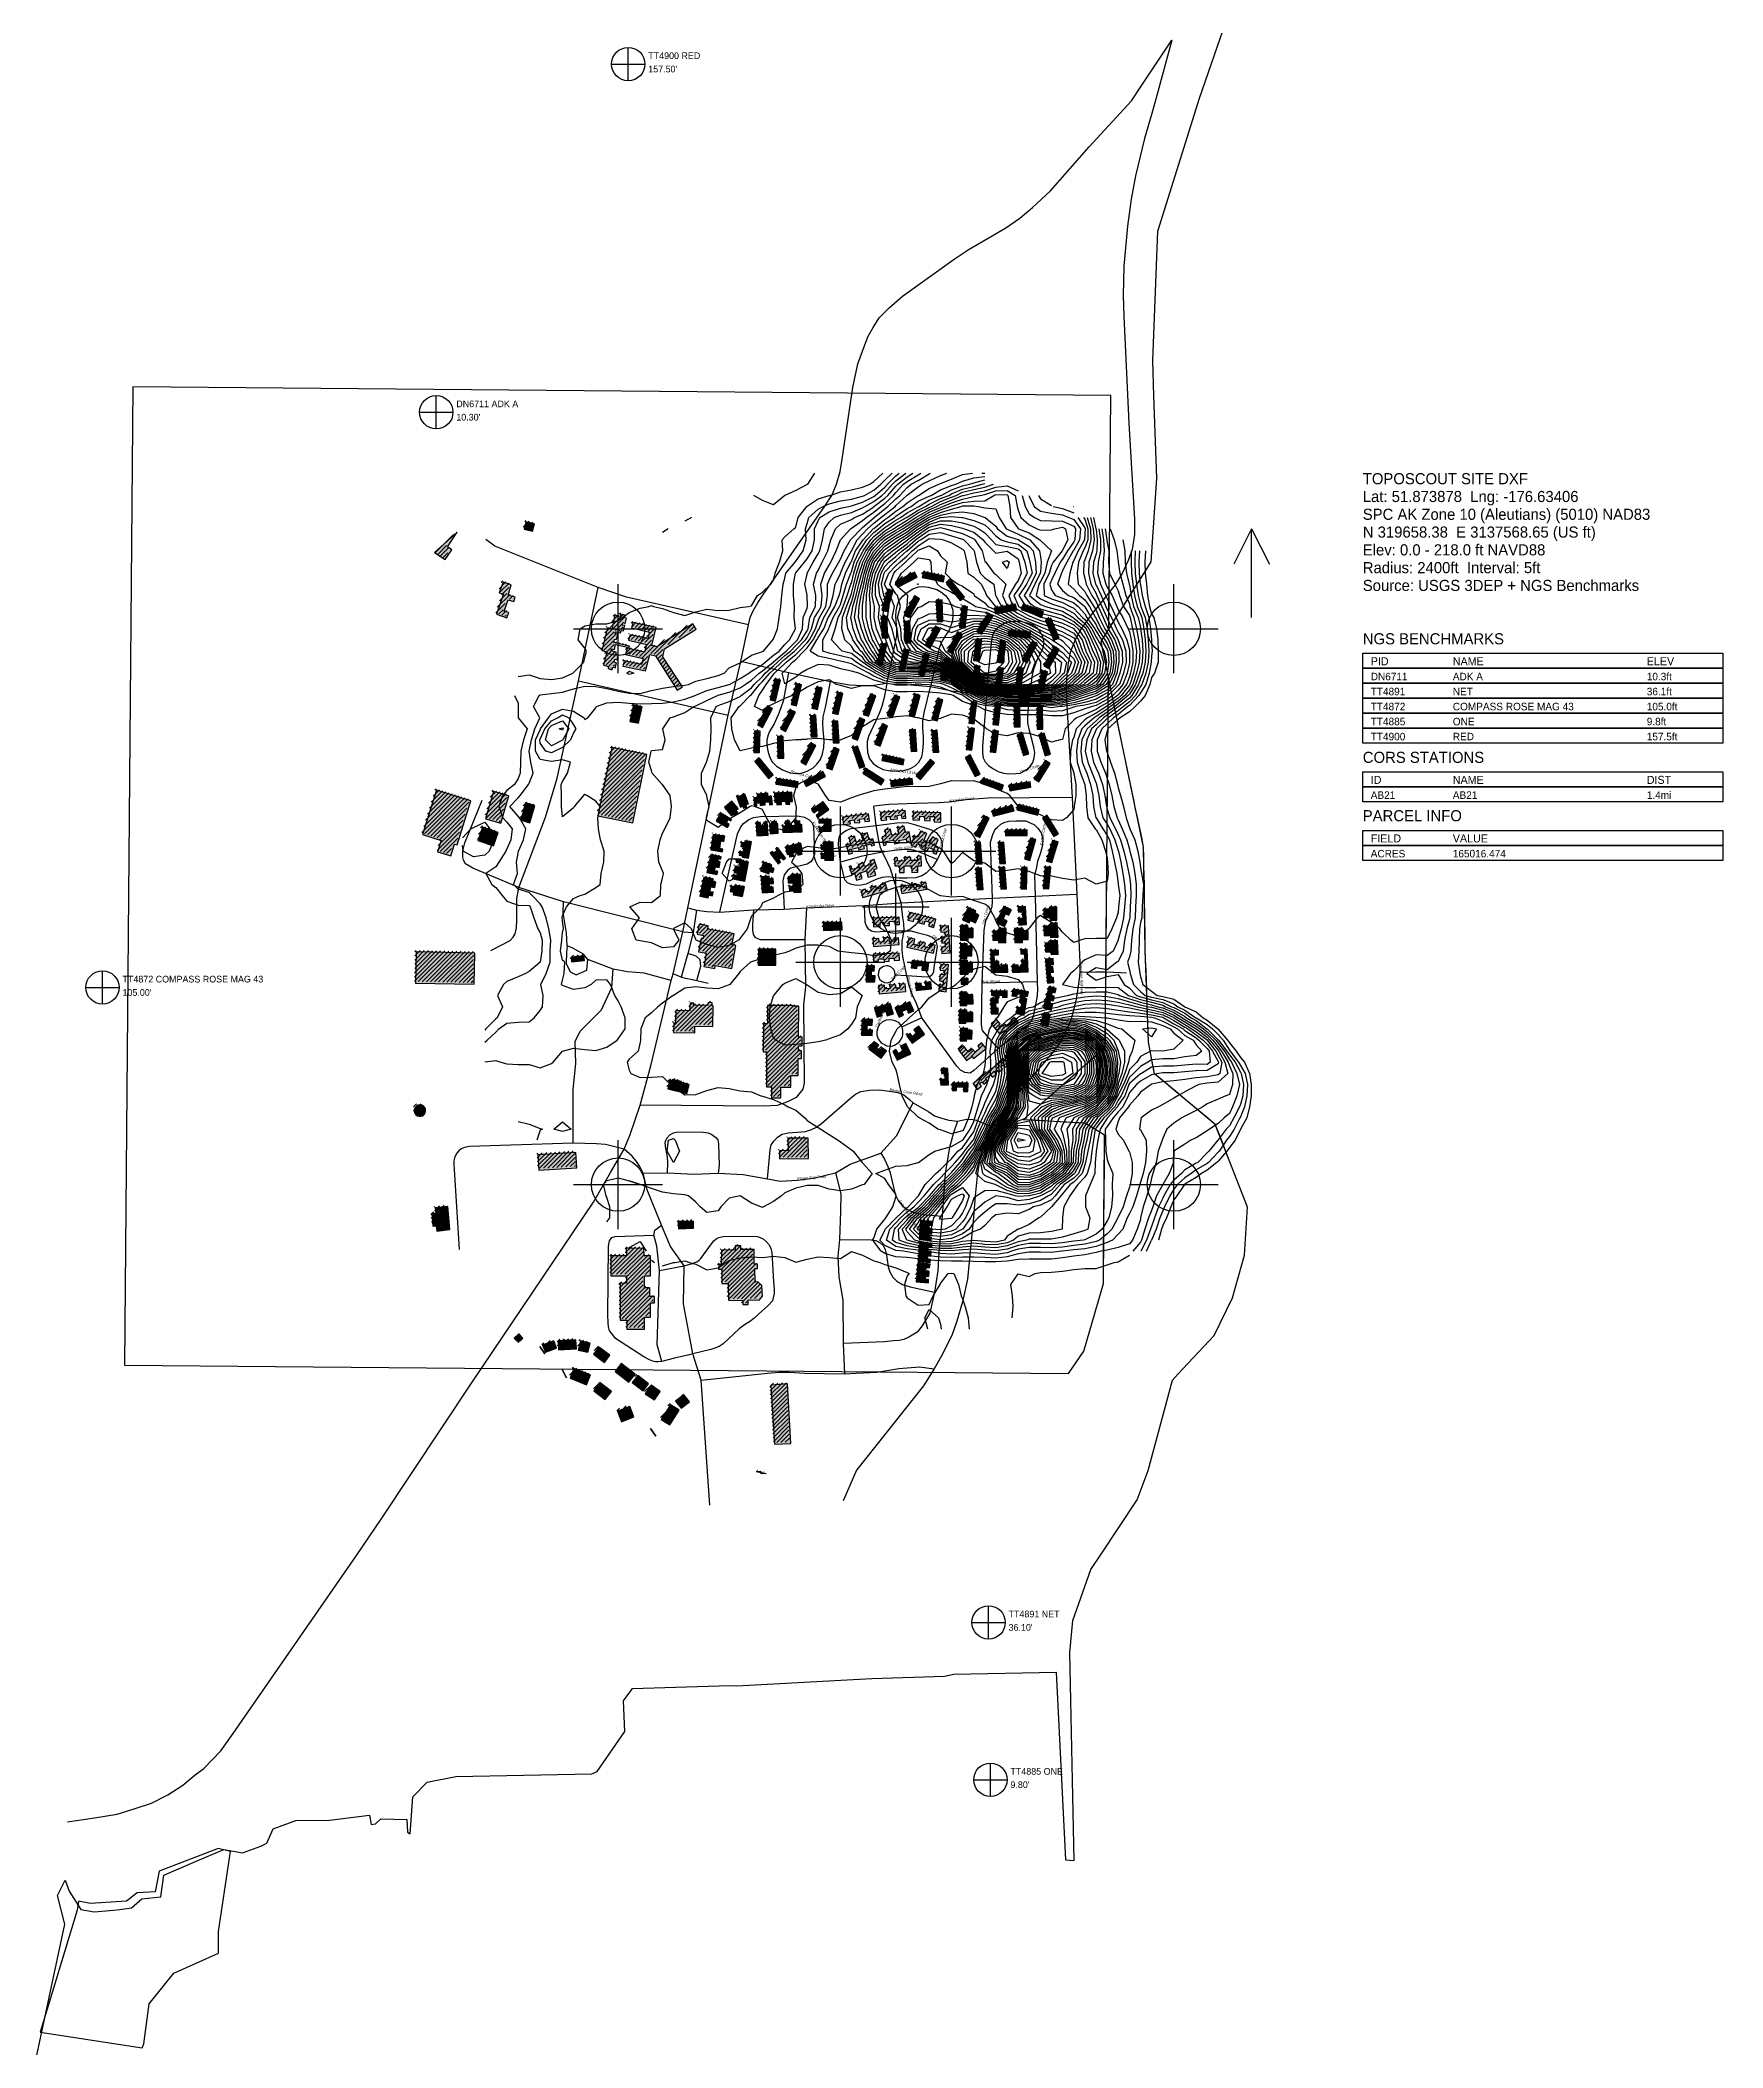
# Model space of a CAD drawing. Extents: x -12748497 to 5449789, y 79630 to 14464147.
# Drawn here: x 3132950 to 3142033, y 313499 to 324335 of the extents above; entities that cross this region are included whole.
import ezdxf

# ---------------------------------------------------------------- set-up
doc = ezdxf.new("R2010")
doc.units = 21
for name, color, linetype in [('ADJOINING_PARCELS', 241, 'Continuous'), ('BENCHMARKS', 2, 'Continuous'), ('BM_LABELS', 2, 'Continuous'), ('BUILDINGS', 9, 'Continuous'), ('CENTER', 1, 'Continuous'), ('CL_LOCAL', 4, 'Continuous'), ('CL_MAJOR', 2, 'Continuous'), ('CL_TRAIL', 6, 'Continuous'), ('CONTOUR_INDEX', 150, 'Continuous'), ('CONTOUR_MAJOR', 92, 'Continuous'), ('NORTH_ARROW', 7, 'Continuous'), ('PLSS_QQ', 8, 'Continuous'), ('PLSS_QQ_3D', 7, 'Continuous'), ('PLSS_SECTION', 7, 'Continuous'), ('PLSS_SECTION_3D', 7, 'Continuous'), ('PLSS_TWP', 7, 'Continuous'), ('PLSS_TWP_3D', 7, 'Continuous'), ('ROAD_LABELS', 3, 'Continuous'), ('SITE_INFO', 2, 'Continuous')]:
    doc.layers.add(name, color=color, linetype=linetype)

msp = doc.modelspace()

# ---------------------------------------------------------------- texts
at = {"layer": 'BM_LABELS'}
for s, p in [('TT4900 RED', (3136232, 324233, 158)), ("157.50'", (3136232, 324161, 158)), ('DN6711 ADK A', (3135196, 322354, 10)), ("10.30'", (3135196, 322282, 10)), ('TT4872 COMPASS ROSE MAG 43', (3133394, 319249, 105)), ("105.00'", (3133394, 319177, 105)), ('TT4891 NET', (3138177, 315822, 36)), ("36.10'", (3138177, 315750, 36)), ('TT4885 ONE', (3138187, 314973, 10)), ("9.80'", (3138187, 314901, 10))]:
    msp.add_text(s, height=36, dxfattribs=at).set_placement(p)
at = {"layer": 'ROAD_LABELS'}
for s, rotation, p in [('Kuluk Drive', 356.281, (3137605, 320858)), ('Shemya Court', -15.2417, (3136998, 320381)), ('Amitchka Circle', -7.5627, (3137537, 320391)), ('Uwak Circle', 18.1931, (3138240, 320379)), ('Angadak Road', 5.9926, (3137856, 320222)), ('Expedition Harbor Road', -57.4904, (3137116, 320110)), ('Kodiak Circle', 81.1262, (3138361, 319988)), ('Dolly Varden Street', 6.8133, (3137562, 319962)), ('Halibut Loop', 76.7059, (3137816, 319967)), ('Kagalaska Drive', 2.6328, (3137086, 319651)), ('Otter Drive', 78.1118, (3138050, 319561)), ('Seal Drive', -28.5558, (3137765, 319494)), ('Bayshore Highway', -87.9395, (3138561, 319357)), ('Seal Court', 45.5233, (3137552, 319261)), ('Moose Road', 282.0483, (3137627, 319284)), ('Fox Street', 1.4582, (3138035, 319246)), ('Caribou Court', 66.3868, (3137471, 319005)), ('Beverly Cove Road', -7.938, (3137534, 318663)), ('Finger Bay Road', 5.0162, (3137038, 318182)), ('Fishermans Cove Road', -56.7948, (3137582, 318069))]:
    msp.add_text(s, height=15, rotation=rotation, dxfattribs=at).set_placement(p)
at = {"layer": 'SITE_INFO'}
for s, height, p in [('TOPOSCOUT SITE DXF', 60, (3140089, 321938)), ('Lat: 51.873878  Lng: -176.63406', 60, (3140089, 321842)), ('SPC AK Zone 10 (Aleutians) (5010) NAD83', 60, (3140089, 321746)), ('N 319658.38  E 3137568.65 (US ft)', 60, (3140089, 321650)), ('Elev: 0.0 - 218.0 ft NAVD88', 60, (3140089, 321554)), ('Radius: 2400ft  Interval: 5ft', 60, (3140089, 321458)), ('Source: USGS 3DEP + NGS Benchmarks', 60, (3140089, 321362)), ('NGS BENCHMARKS', 60, (3140089, 321074)), ('PID', 43.2, (3140132, 320961)), ('NAME', 43.2, (3140575, 320961)), ('ELEV', 43.2, (3141622, 320961)), ('DN6711', 40.5, (3140132, 320880)), ('ADK A', 40.5, (3140575, 320880)), ('10.3ft', 40.5, (3141622, 320880)), ('TT4891', 40.5, (3140132, 320799)), ('TT4872', 40.5, (3140132, 320718)), ('COMPASS ROSE MAG 43', 40.5, (3140575, 320718)), ('NET', 40.5, (3140575, 320799)), ('36.1ft', 40.5, (3141622, 320799)), ('105.0ft', 40.5, (3141622, 320718)), ('TT4885', 40.5, (3140132, 320637)), ('ONE', 40.5, (3140575, 320637)), ('9.8ft', 40.5, (3141622, 320637)), ('TT4900', 40.5, (3140132, 320556)), ('RED', 40.5, (3140575, 320556)), ('157.5ft', 40.5, (3141622, 320556)), ('CORS STATIONS', 60, (3140089, 320434)), ('ID', 43.2, (3140132, 320321)), ('NAME', 43.2, (3140575, 320321)), ('DIST', 43.2, (3141622, 320321)), ('AB21', 40.5, (3140132, 320240)), ('AB21', 40.5, (3140575, 320240)), ('1.4mi', 40.5, (3141622, 320240)), ('PARCEL INFO', 60, (3140089, 320119)), ('FIELD', 43.2, (3140132, 320005)), ('VALUE', 43.2, (3140575, 320005)), ('ACRES', 40.5, (3140132, 319924)), ('165016.474', 40.5, (3140575, 319924))]:
    msp.add_text(s, height=height, dxfattribs=at).set_placement(p)

# ---------------------------------------------------------------- hatches: boundary and pattern name
at = {"layer": 'BUILDINGS_HATCH'}
for points in [[(3135563, 321696), (3135608, 321685), (3135618, 321724), (3135572, 321736)], [(3135078, 321570), (3135136, 321531), (3135172, 321584), (3135148, 321600), (3135201, 321680)], [(3135413, 321236), (3135468, 321217), (3135479, 321246), (3135454, 321253), (3135475, 321314), (3135507, 321306), (3135514, 321329), (3135475, 321340), (3135492, 321395), (3135448, 321410), (3135428, 321352), (3135450, 321346)], [(3137566, 321411), (3137579, 321383), (3137684, 321436), (3137670, 321463)], [(3137711, 321435), (3137826, 321412), (3137832, 321442), (3137717, 321465)], [(3137842, 321401), (3137916, 321310), (3137939, 321329), (3137866, 321420)], [(3137492, 321259), (3137521, 321251), (3137554, 321363), (3137525, 321372)], [(3137614, 321232), (3137641, 321218), (3137697, 321320), (3137670, 321335)], [(3137787, 321313), (3137792, 321197), (3137823, 321198), (3137818, 321315)], [(3135982, 321040), (3136008, 321034), (3135990, 320961), (3136018, 320954), (3136015, 320943), (3136038, 320937), (3136040, 320950), (3136053, 320947), (3136060, 320975), (3136048, 320978), (3136051, 320994), (3136064, 320991), (3136069, 321015), (3136057, 321018), (3136059, 321032), (3136032, 321039), (3136034, 321050), (3136049, 321046), (3136055, 321074), (3136120, 321058), (3136110, 321019), (3136204, 320997), (3136196, 320965), (3136102, 320985), (3136095, 320957), (3136218, 320931), (3136240, 321019), (3136272, 321012), (3136388, 320827), (3136417, 320845), (3136311, 321007), (3136320, 321050), (3136490, 321155), (3136472, 321184), (3136278, 321061), (3136251, 321068), (3136275, 321164), (3136148, 321191), (3136141, 321163), (3136238, 321140), (3136229, 321105), (3136134, 321126), (3136126, 321096), (3136222, 321074), (3136211, 321032), (3136128, 321051), (3136131, 321064), (3136046, 321084), (3136049, 321102), (3136061, 321100), (3136068, 321129), (3136054, 321133), (3136056, 321142), (3136082, 321136), (3136086, 321149), (3136099, 321146), (3136106, 321175), (3136092, 321178), (3136094, 321191), (3136107, 321187), (3136115, 321215), (3136102, 321218), (3136105, 321232), (3136084, 321237), (3136080, 321225), (3136052, 321231), (3136035, 321158), (3136012, 321163)], [(3137490, 321224), (3137495, 321108), (3137525, 321109), (3137520, 321226)], [(3137613, 321197), (3137619, 321081), (3137649, 321082), (3137644, 321199)], [(3137912, 321165), (3137942, 321161), (3137956, 321277), (3137926, 321281)], [(3138004, 321144), (3138030, 321128), (3138093, 321227), (3138067, 321243)], [(3138100, 321269), (3138106, 321239), (3138221, 321261), (3138215, 321291)], [(3138245, 321262), (3138356, 321223), (3138366, 321251), (3138255, 321290)], [(3138377, 321203), (3138422, 321096), (3138450, 321107), (3138405, 321215)], [(3137465, 320967), (3137494, 320960), (3137520, 321074), (3137491, 321081)], [(3137727, 321069), (3137754, 321055), (3137810, 321157), (3137783, 321172)], [(3137847, 321038), (3137873, 321024), (3137929, 321127), (3137902, 321141)], [(3137988, 320987), (3138018, 320984), (3138032, 321100), (3138002, 321103)], [(3138118, 320977), (3138149, 320973), (3138163, 321089), (3138133, 321093)], [(3138177, 321120), (3138294, 321110), (3138296, 321140), (3138180, 321150)], [(3138250, 320989), (3138277, 320975), (3138333, 321078), (3138306, 321092)], [(3137586, 320935), (3137615, 320929), (3137641, 321042), (3137612, 321049)], [(3137693, 320910), (3137722, 320903), (3137748, 321017), (3137719, 321024)], [(3137809, 320887), (3137838, 320881), (3137865, 320994), (3137835, 321001)], [(3138368, 320959), (3138394, 320944), (3138450, 321047), (3138423, 321062)], [(3136890, 320774), (3136919, 320767), (3136946, 320881), (3136916, 320888)], [(3137004, 320749), (3137033, 320742), (3137059, 320856), (3137030, 320863)], [(3137980, 320844), (3138010, 320840), (3138024, 320956), (3137994, 320960)], [(3138106, 320833), (3138136, 320829), (3138150, 320945), (3138120, 320949)], [(3138214, 320832), (3138244, 320829), (3138258, 320945), (3138228, 320948)], [(3138331, 320818), (3138361, 320811), (3138387, 320925), (3138357, 320932)], [(3137115, 320730), (3137145, 320723), (3137171, 320837), (3137141, 320844)], [(3137227, 320702), (3137257, 320695), (3137283, 320809), (3137254, 320816)], [(3137393, 320696), (3137421, 320686), (3137461, 320796), (3137432, 320806)], [(3137522, 320690), (3137550, 320680), (3137590, 320790), (3137561, 320800)], [(3137640, 320693), (3137669, 320685), (3137699, 320798), (3137670, 320806)], [(3137763, 320669), (3137792, 320662), (3137822, 320775), (3137793, 320782)], [(3137962, 320648), (3137992, 320645), (3138006, 320761), (3137976, 320764)], [(3138092, 320641), (3138122, 320637), (3138136, 320753), (3138106, 320757)], [(3136133, 320658), (3136179, 320648), (3136199, 320736), (3136152, 320747)], [(3136822, 320639), (3136849, 320625), (3136903, 320728), (3136876, 320742)], [(3136946, 320618), (3136973, 320604), (3137027, 320707), (3137000, 320721)], [(3137107, 320689), (3137112, 320573), (3137143, 320574), (3137137, 320691)], [(3137226, 320659), (3137231, 320542), (3137262, 320543), (3137256, 320660)], [(3137333, 320567), (3137362, 320557), (3137402, 320667), (3137373, 320677)], [(3138207, 320745), (3138208, 320628), (3138239, 320628), (3138237, 320745)], [(3138331, 320732), (3138332, 320616), (3138362, 320616), (3138361, 320733)], [(3136802, 320491), (3136833, 320490), (3136837, 320606), (3136806, 320607)], [(3136930, 320577), (3136932, 320460), (3136963, 320460), (3136961, 320577)], [(3137056, 320438), (3137083, 320424), (3137137, 320528), (3137110, 320542)], [(3137455, 320535), (3137483, 320525), (3137523, 320635), (3137494, 320645)], [(3137643, 320612), (3137652, 320495), (3137682, 320497), (3137674, 320614)], [(3137762, 320607), (3137770, 320490), (3137801, 320492), (3137792, 320609)], [(3137949, 320506), (3137979, 320503), (3137993, 320619), (3137963, 320622)], [(3138078, 320494), (3138109, 320490), (3138123, 320606), (3138092, 320610)], [(3138223, 320586), (3138257, 320474), (3138286, 320483), (3138252, 320595)], [(3138341, 320585), (3138375, 320473), (3138404, 320482), (3138370, 320594)], [(3135959, 320149), (3136148, 320110), (3136225, 320479), (3136036, 320518)], [(3136808, 320441), (3136882, 320350), (3136906, 320369), (3136832, 320460)], [(3137195, 320407), (3137224, 320397), (3137263, 320507), (3137234, 320517)], [(3137334, 320515), (3137373, 320405), (3137402, 320415), (3137362, 320525)], [(3137493, 320447), (3137608, 320423), (3137614, 320452), (3137500, 320477)], [(3137679, 320365), (3137702, 320345), (3137778, 320434), (3137755, 320454)], [(3137943, 320464), (3137996, 320360), (3138023, 320373), (3137970, 320478)], [(3138315, 320346), (3138341, 320331), (3138401, 320431), (3138375, 320447)], [(3136921, 320319), (3137037, 320301), (3137041, 320331), (3136926, 320349)], [(3137071, 320332), (3137085, 320306), (3137188, 320361), (3137174, 320388)], [(3137391, 320379), (3137489, 320315), (3137506, 320341), (3137407, 320404)], [(3137541, 320337), (3137544, 320307), (3137660, 320319), (3137657, 320349)], [(3138028, 320324), (3138139, 320285), (3138149, 320313), (3138039, 320352)], [(3138178, 320313), (3138183, 320283), (3138298, 320303), (3138293, 320332)], [(3135014, 320047), (3135114, 320016), (3135095, 319954), (3135166, 319932), (3135186, 319995), (3135201, 319991), (3135274, 320230), (3135089, 320287)], [(3135354, 320133), (3135437, 320109), (3135479, 320257), (3135397, 320280)], [(3135544, 320125), (3135593, 320111), (3135619, 320204), (3135570, 320218)], [(3136644, 320193), (3136681, 320149), (3136692, 320158), (3136700, 320149), (3136717, 320164), (3136705, 320178), (3136717, 320188), (3136684, 320227)], [(3136711, 320250), (3136730, 320196), (3136743, 320200), (3136746, 320190), (3136765, 320196), (3136760, 320209), (3136773, 320213), (3136754, 320265)], [(3136802, 320246), (3136805, 320202), (3136819, 320203), (3136817, 320218), (3136836, 320219), (3136837, 320205), (3136864, 320207), (3136863, 320222), (3136886, 320224), (3136887, 320208), (3136902, 320210), (3136898, 320254), (3136878, 320253), (3136877, 320270), (3136820, 320265), (3136822, 320248)], [(3136913, 320271), (3136916, 320222), (3136925, 320222), (3136926, 320208), (3136952, 320210), (3136951, 320226), (3136974, 320227), (3136975, 320211), (3136996, 320212), (3136995, 320225), (3137010, 320226), (3137007, 320277)], [(3137113, 320181), (3137125, 320164), (3137147, 320180), (3137157, 320164), (3137138, 320151), (3137146, 320140), (3137206, 320182), (3137177, 320224)], [(3136599, 320121), (3136659, 320086), (3136668, 320102), (3136654, 320111), (3136664, 320129), (3136677, 320121), (3136682, 320129), (3136624, 320163)], [(3136814, 320113), (3136819, 320040), (3136879, 320044), (3136874, 320116), (3136856, 320115), (3136857, 320096), (3136839, 320095), (3136837, 320114)], [(3136887, 320099), (3136890, 320052), (3136934, 320055), (3136931, 320105), (3136924, 320105), (3136924, 320117), (3136897, 320116), (3136898, 320099)], [(3136958, 320093), (3136959, 320059), (3137062, 320062), (3137061, 320101), (3137051, 320100), (3137050, 320121), (3137023, 320120), (3137024, 320095), (3136998, 320095), (3136997, 320120), (3136971, 320119), (3136972, 320093)], [(3137152, 320129), (3137153, 320110), (3137181, 320110), (3137181, 320087), (3137154, 320086), (3137154, 320063), (3137220, 320065), (3137219, 320130)], [(3137281, 320142), (3137286, 320101), (3137323, 320106), (3137320, 320124), (3137343, 320127), (3137346, 320110), (3137374, 320113), (3137372, 320131), (3137399, 320134), (3137401, 320117), (3137426, 320120), (3137421, 320160)], [(3137486, 320167), (3137490, 320123), (3137519, 320126), (3137517, 320144), (3137537, 320145), (3137538, 320129), (3137578, 320133), (3137576, 320151), (3137598, 320153), (3137600, 320134), (3137623, 320136), (3137619, 320178)], [(3137661, 320126), (3137697, 320125), (3137698, 320146), (3137723, 320145), (3137723, 320123), (3137753, 320122), (3137754, 320144), (3137777, 320144), (3137776, 320116), (3137811, 320115), (3137812, 320165), (3137662, 320169)], [(3137995, 320044), (3138022, 320031), (3138072, 320136), (3138045, 320149)], [(3138086, 320176), (3138093, 320147), (3138207, 320176), (3138199, 320205)], [(3138222, 320181), (3138335, 320152), (3138343, 320181), (3138229, 320210)], [(3138360, 320135), (3138422, 320036), (3138447, 320052), (3138386, 320151)], [(3135312, 320015), (3135396, 319986), (3135421, 320059), (3135337, 320088)], [(3136569, 319964), (3136632, 319954), (3136635, 319969), (3136618, 319972), (3136624, 320013), (3136640, 320010), (3136645, 320038), (3136583, 320048)], [(3136722, 319936), (3136740, 319933), (3136739, 319925), (3136774, 319920), (3136789, 320008), (3136753, 320014), (3136751, 320002), (3136736, 320005), (3136732, 319983), (3136748, 319981), (3136743, 319952), (3136726, 319955)], [(3136972, 319981), (3136981, 319940), (3136992, 319942), (3136995, 319927), (3137017, 319931), (3137013, 319948), (3137035, 319953), (3137039, 319936), (3137062, 319941), (3137058, 319960), (3137064, 319962), (3137056, 320000)], [(3137165, 319987), (3137165, 319968), (3137182, 319968), (3137183, 319944), (3137165, 319944), (3137166, 319918), (3137184, 319919), (3137185, 319908), (3137232, 319909), (3137230, 320007), (3137177, 320006), (3137177, 319988)], [(3137301, 319991), (3137314, 319941), (3137334, 319946), (3137329, 319968), (3137366, 319977), (3137369, 319964), (3137399, 319972), (3137395, 319987), (3137434, 319997), (3137437, 319986), (3137454, 319990), (3137445, 320025), (3137424, 320019), (3137415, 320056), (3137382, 320047), (3137390, 320016), (3137354, 320007), (3137346, 320039), (3137314, 320031), (3137323, 319996)], [(3137494, 320035), (3137502, 319989), (3137517, 319991), (3137514, 320010), (3137557, 320017), (3137561, 319997), (3137588, 320002), (3137585, 320016), (3137624, 320023), (3137626, 320009), (3137649, 320013), (3137640, 320062), (3137620, 320058), (3137614, 320091), (3137577, 320084), (3137583, 320051), (3137546, 320044), (3137540, 320077), (3137509, 320072), (3137515, 320039)], [(3137649, 319992), (3137677, 319980), (3137684, 319999), (3137708, 319989), (3137702, 319974), (3137738, 319958), (3137746, 319978), (3137776, 319966), (3137769, 319949), (3137786, 319942), (3137799, 319974), (3137781, 319982), (3137797, 320021), (3137765, 320034), (3137751, 320000), (3137719, 320014), (3137735, 320053), (3137702, 320066), (3137688, 320033), (3137669, 320041)], [(3137996, 320005), (3138004, 319888), (3138034, 319890), (3138026, 320007)], [(3138122, 320005), (3138130, 319889), (3138160, 319891), (3138152, 320007)], [(3138160, 320071), (3138160, 320041), (3138277, 320043), (3138277, 320073)], [(3138263, 319916), (3138292, 319908), (3138325, 320020), (3138296, 320028)], [(3138382, 319904), (3138411, 319896), (3138444, 320008), (3138415, 320016)], [(3136548, 319843), (3136603, 319831), (3136607, 319848), (3136590, 319851), (3136595, 319873), (3136614, 319869), (3136621, 319900), (3136606, 319903), (3136609, 319917), (3136623, 319914), (3136626, 319927), (3136569, 319939)], [(3136686, 319808), (3136753, 319795), (3136773, 319899), (3136709, 319912), (3136706, 319898), (3136729, 319893), (3136725, 319871), (3136701, 319876), (3136695, 319843), (3136714, 319839), (3136711, 319826), (3136690, 319830)], [(3136838, 319852), (3136883, 319836), (3136887, 319848), (3136904, 319842), (3136912, 319865), (3136895, 319871), (3136900, 319883), (3136855, 319899)], [(3136891, 319947), (3136934, 319890), (3136946, 319900), (3136936, 319913), (3136950, 319924), (3136960, 319911), (3136973, 319920), (3136931, 319976), (3136921, 319968), (3136927, 319959), (3136909, 319946), (3136902, 319955)], [(3137318, 319873), (3137329, 319835), (3137346, 319840), (3137357, 319801), (3137386, 319810), (3137377, 319841), (3137410, 319851), (3137420, 319817), (3137460, 319829), (3137451, 319859), (3137467, 319864), (3137452, 319913), (3137429, 319906), (3137435, 319886), (3137399, 319875), (3137394, 319894), (3137365, 319886), (3137370, 319869), (3137333, 319858), (3137328, 319876)], [(3137562, 319921), (3137563, 319879), (3137588, 319879), (3137589, 319842), (3137614, 319843), (3137613, 319878), (3137653, 319879), (3137654, 319843), (3137688, 319844), (3137687, 319878), (3137707, 319879), (3137705, 319930), (3137684, 319929), (3137685, 319908), (3137650, 319907), (3137649, 319924), (3137615, 319923), (3137615, 319905), (3137579, 319904), (3137578, 319922)], [(3136510, 319714), (3136556, 319705), (3136559, 319720), (3136578, 319716), (3136582, 319736), (3136564, 319739), (3136570, 319766), (3136591, 319762), (3136597, 319790), (3136580, 319793), (3136583, 319808), (3136532, 319818)], [(3136842, 319819), (3136847, 319732), (3136908, 319736), (3136906, 319763), (3136888, 319762), (3136887, 319783), (3136908, 319784), (3136907, 319810), (3136886, 319808), (3136885, 319822)], [(3136987, 319819), (3136988, 319786), (3137013, 319787), (3137014, 319768), (3136993, 319767), (3136994, 319744), (3137018, 319745), (3137018, 319735), (3137057, 319736), (3137053, 319833), (3137005, 319832), (3137005, 319819)], [(3137379, 319745), (3137390, 319708), (3137524, 319746), (3137513, 319782), (3137484, 319774), (3137488, 319759), (3137466, 319753), (3137461, 319771), (3137431, 319762), (3137436, 319744), (3137409, 319736), (3137404, 319752)], [(3137594, 319770), (3137601, 319730), (3137737, 319753), (3137730, 319791), (3137704, 319786), (3137707, 319770), (3137681, 319766), (3137678, 319784), (3137646, 319778), (3137649, 319763), (3137625, 319759), (3137622, 319774)], [(3138000, 319866), (3138008, 319749), (3138039, 319751), (3138031, 319868)], [(3138126, 319869), (3138135, 319753), (3138165, 319755), (3138157, 319871)], [(3138244, 319754), (3138274, 319753), (3138277, 319870), (3138247, 319870)], [(3138364, 319757), (3138394, 319754), (3138405, 319871), (3138374, 319873)], [(3136675, 319740), (3136693, 319736), (3136690, 319722), (3136741, 319713), (3136751, 319765), (3136700, 319775), (3136699, 319766), (3136680, 319769)], [(3136496, 319510), (3136531, 319503), (3136528, 319486), (3136518, 319487), (3136504, 319414), (3136545, 319407), (3136537, 319361), (3136537, 319361), (3136532, 319335), (3136591, 319325), (3136594, 319340), (3136683, 319324), (3136705, 319449), (3136684, 319453), (3136695, 319512), (3136553, 319537), (3136556, 319554), (3136506, 319563)], [(3137176, 319572), (3137178, 319530), (3137278, 319533), (3137277, 319575)], [(3137446, 319596), (3137448, 319550), (3137484, 319551), (3137483, 319572), (3137504, 319573), (3137505, 319556), (3137535, 319557), (3137535, 319578), (3137562, 319579), (3137563, 319561), (3137588, 319562), (3137587, 319601)], [(3137633, 319585), (3137663, 319578), (3137667, 319594), (3137691, 319588), (3137687, 319572), (3137721, 319564), (3137726, 319581), (3137751, 319574), (3137746, 319553), (3137773, 319546), (3137784, 319591), (3137643, 319626)], [(3137928, 319587), (3137964, 319570), (3137970, 319583), (3137998, 319571), (3138017, 319613), (3137996, 319622), (3138001, 319635), (3137959, 319654)], [(3138110, 319571), (3138155, 319551), (3138169, 319581), (3138148, 319590), (3138161, 319620), (3138179, 319612), (3138192, 319641), (3138151, 319660)], [(3138228, 319657), (3138230, 319629), (3138251, 319630), (3138254, 319596), (3138230, 319595), (3138232, 319558), (3138274, 319561), (3138268, 319659)], [(3138367, 319644), (3138367, 319598), (3138400, 319599), (3138401, 319585), (3138438, 319586), (3138437, 319657), (3138398, 319656), (3138398, 319645)], [(3138367, 319552), (3138369, 319501), (3138403, 319503), (3138404, 319491), (3138444, 319493), (3138440, 319570), (3138401, 319568), (3138401, 319554)], [(3137445, 319485), (3137448, 319444), (3137586, 319454), (3137583, 319490), (3137558, 319488), (3137559, 319471), (3137534, 319469), (3137532, 319491), (3137502, 319489), (3137504, 319469), (3137478, 319467), (3137476, 319487)], [(3137628, 319440), (3137771, 319408), (3137781, 319451), (3137753, 319457), (3137748, 319435), (3137723, 319441), (3137728, 319462), (3137698, 319469), (3137693, 319447), (3137665, 319454), (3137671, 319482), (3137639, 319489)], [(3137809, 319552), (3137811, 319521), (3137833, 319522), (3137834, 319494), (3137816, 319493), (3137817, 319462), (3137834, 319463), (3137835, 319441), (3137815, 319440), (3137817, 319406), (3137861, 319409), (3137853, 319554)], [(3137915, 319379), (3137952, 319378), (3137952, 319393), (3137979, 319392), (3137980, 319445), (3137953, 319446), (3137953, 319457), (3137917, 319458)], [(3137917, 319556), (3137918, 319477), (3137959, 319478), (3137959, 319491), (3137986, 319491), (3137986, 319540), (3137959, 319540), (3137958, 319556)], [(3138093, 319527), (3138092, 319478), (3138123, 319478), (3138123, 319464), (3138163, 319463), (3138164, 319540), (3138124, 319540), (3138124, 319526)], [(3138209, 319540), (3138210, 319465), (3138253, 319465), (3138253, 319479), (3138283, 319480), (3138282, 319528), (3138254, 319528), (3138254, 319540)], [(3138375, 319461), (3138377, 319414), (3138406, 319415), (3138407, 319400), (3138444, 319402), (3138441, 319475), (3138402, 319473), (3138402, 319462)], [(3134976, 319246), (3135293, 319240), (3135296, 319408), (3134979, 319414)], [(3135816, 319386), (3135818, 319360), (3135887, 319367), (3135884, 319393)], [(3136826, 319343), (3136920, 319342), (3136921, 319428), (3136828, 319429)], [(3137446, 319402), (3137448, 319364), (3137474, 319365), (3137474, 319376), (3137504, 319377), (3137505, 319363), (3137533, 319364), (3137533, 319380), (3137560, 319381), (3137560, 319368), (3137589, 319369), (3137587, 319408)], [(3137651, 319328), (3137682, 319324), (3137684, 319341), (3137711, 319338), (3137708, 319315), (3137741, 319311), (3137746, 319357), (3137656, 319367)], [(3137800, 319203), (3137841, 319199), (3137853, 319344), (3137811, 319347), (3137808, 319316), (3137831, 319314), (3137829, 319290), (3137808, 319292), (3137805, 319258), (3137824, 319256), (3137822, 319235), (3137803, 319236)], [(3137915, 319367), (3137915, 319294), (3137959, 319294), (3137959, 319306), (3137983, 319306), (3137983, 319356), (3137956, 319356), (3137956, 319367)], [(3138081, 319422), (3138083, 319303), (3138173, 319304), (3138172, 319343), (3138139, 319343), (3138139, 319332), (3138131, 319332), (3138131, 319340), (3138125, 319340), (3138124, 319363), (3138101, 319362), (3138100, 319398), (3138123, 319399), (3138123, 319423)], [(3138197, 319343), (3138198, 319303), (3138283, 319306), (3138278, 319427), (3138243, 319425), (3138244, 319402), (3138263, 319403), (3138265, 319368), (3138248, 319367), (3138249, 319343), (3138241, 319343), (3138241, 319327), (3138230, 319326), (3138229, 319344)], [(3138377, 319374), (3138387, 319245), (3138421, 319248), (3138419, 319275), (3138406, 319274), (3138404, 319303), (3138419, 319305), (3138416, 319334), (3138405, 319333), (3138404, 319345), (3138419, 319346), (3138417, 319378)], [(3137409, 319253), (3137455, 319252), (3137456, 319284), (3137437, 319285), (3137438, 319311), (3137452, 319310), (3137453, 319339), (3137411, 319340)], [(3137475, 319232), (3137478, 319188), (3137622, 319201), (3137618, 319241), (3137588, 319239), (3137590, 319219), (3137570, 319218), (3137569, 319237), (3137535, 319234), (3137537, 319217), (3137509, 319215), (3137507, 319235)], [(3137675, 319242), (3137679, 319206), (3137761, 319214), (3137757, 319253), (3137726, 319249), (3137728, 319228), (3137707, 319226), (3137705, 319246)], [(3137922, 319240), (3137958, 319239), (3137959, 319270), (3137922, 319270)], [(3136369, 318979), (3136483, 318977), (3136483, 319014), (3136580, 319012), (3136582, 319123), (3136577, 319123), (3136577, 319139), (3136555, 319140), (3136554, 319124), (3136477, 319126), (3136478, 319137), (3136458, 319138), (3136458, 319126), (3136457, 319126), (3136456, 319095), (3136381, 319097), (3136380, 319030), (3136370, 319030)], [(3137453, 319110), (3137468, 319062), (3137495, 319070), (3137491, 319086), (3137514, 319094), (3137522, 319069), (3137555, 319079), (3137537, 319136)], [(3137565, 319111), (3137586, 319062), (3137609, 319072), (3137600, 319093), (3137628, 319105), (3137637, 319083), (3137665, 319095), (3137644, 319145)], [(3137914, 319196), (3137915, 319123), (3137952, 319124), (3137952, 319132), (3137985, 319133), (3137984, 319183), (3137953, 319182), (3137952, 319196)], [(3138081, 319163), (3138083, 319079), (3138121, 319080), (3138120, 319111), (3138108, 319111), (3138108, 319139), (3138121, 319139), (3138121, 319164)], [(3138085, 319202), (3138085, 319180), (3138103, 319180), (3138104, 319165), (3138127, 319166), (3138127, 319180), (3138145, 319181), (3138145, 319168), (3138169, 319169), (3138169, 319203)], [(3138195, 319177), (3138222, 319173), (3138225, 319188), (3138242, 319185), (3138240, 319169), (3138266, 319165), (3138268, 319176), (3138280, 319174), (3138284, 319198), (3138201, 319212)], [(3138218, 319081), (3138262, 319073), (3138276, 319160), (3138240, 319166), (3138236, 319143), (3138248, 319142), (3138243, 319112), (3138224, 319115)], [(3138365, 319112), (3138407, 319100), (3138416, 319133), (3138400, 319137), (3138405, 319154), (3138418, 319150), (3138425, 319174), (3138409, 319178), (3138414, 319196), (3138428, 319193), (3138434, 319217), (3138397, 319227)], [(3136854, 319026), (3136853, 318875), (3136871, 318875), (3136870, 318685), (3136898, 318685), (3136897, 318626), (3136948, 318626), (3136948, 318683), (3137002, 318683), (3137002, 318747), (3137042, 318747), (3137042, 318839), (3137059, 318839), (3137060, 318880), (3137043, 318880), (3137043, 318907), (3137062, 318907), (3137062, 318954), (3137043, 318954), (3137044, 319121), (3137010, 319121), (3137010, 319124), (3136876, 319125), (3136876, 319026)], [(3137384, 318964), (3137441, 318962), (3137442, 318992), (3137413, 318993), (3137414, 319018), (3137441, 319018), (3137442, 319050), (3137386, 319051)], [(3137910, 319100), (3137911, 319029), (3137946, 319029), (3137945, 319038), (3137984, 319039), (3137984, 319087), (3137952, 319087), (3137952, 319100)], [(3138083, 319025), (3138130, 318970), (3138155, 318990), (3138164, 318980), (3138229, 319035), (3138209, 319059), (3138190, 319043), (3138198, 319034), (3138170, 319011), (3138160, 319022), (3138147, 319011), (3138141, 319019), (3138129, 319009), (3138122, 319016), (3138132, 319025), (3138111, 319050)], [(3138352, 319020), (3138389, 319012), (3138403, 319076), (3138365, 319084)], [(3137422, 318890), (3137489, 318841), (3137518, 318880), (3137493, 318897), (3137482, 318881), (3137464, 318894), (3137477, 318910), (3137451, 318929)], [(3137552, 318877), (3137575, 318829), (3137649, 318864), (3137623, 318919), (3137594, 318905), (3137607, 318878), (3137581, 318866), (3137571, 318886)], [(3137628, 318961), (3137657, 318921), (3137724, 318970), (3137693, 319013), (3137666, 318993), (3137683, 318970), (3137661, 318954), (3137646, 318974)], [(3137906, 318886), (3137950, 318828), (3137978, 318850), (3137987, 318838), (3138056, 318892), (3138032, 318922), (3138011, 318906), (3138022, 318892), (3137996, 318872), (3137982, 318889), (3137961, 318873), (3137934, 318907)], [(3137915, 318934), (3137950, 318932), (3137950, 318944), (3137979, 318943), (3137980, 318989), (3137956, 318990), (3137957, 319001), (3137917, 319003)], [(3138161, 318848), (3138184, 318817), (3138206, 318835), (3138195, 318849), (3138208, 318858), (3138219, 318845), (3138239, 318861), (3138228, 318875), (3138255, 318895), (3138265, 318882), (3138286, 318899), (3138277, 318913), (3138289, 318921), (3138299, 318909), (3138321, 318926), (3138311, 318940), (3138323, 318949), (3138334, 318937), (3138352, 318952), (3138329, 318981)], [(3137986, 318703), (3138008, 318672), (3138030, 318689), (3138020, 318704), (3138032, 318713), (3138043, 318700), (3138064, 318716), (3138053, 318730), (3138079, 318750), (3138090, 318737), (3138111, 318754), (3138101, 318767), (3138113, 318776), (3138123, 318764), (3138145, 318781), (3138135, 318795), (3138148, 318804), (3138158, 318792), (3138177, 318807), (3138153, 318835)], [(3136337, 318674), (3136441, 318649), (3136453, 318699), (3136410, 318709), (3136411, 318715), (3136363, 318726), (3136362, 318720), (3136348, 318723)], [(3137810, 318725), (3137811, 318695), (3137852, 318696), (3137850, 318784), (3137814, 318784), (3137815, 318757), (3137833, 318757), (3137833, 318726)], [(3137872, 318706), (3137872, 318666), (3137896, 318666), (3137896, 318685), (3137933, 318684), (3137933, 318661), (3137958, 318661), (3137959, 318706)], [(3134969, 318554), (3134972, 318543), (3134978, 318535), (3134986, 318529), (3134995, 318527), (3135005, 318527), (3135015, 318530), (3135023, 318537), (3135028, 318545), (3135030, 318555), (3135030, 318565), (3135026, 318574), (3135019, 318581), (3135010, 318586), (3135000, 318588), (3134990, 318587), (3134981, 318582), (3134973, 318574), (3134969, 318564)], [(3136941, 318341), (3136941, 318297), (3136988, 318298), (3136988, 318297), (3137097, 318299), (3137096, 318409), (3136986, 318408), (3136987, 318342)], [(3135636, 318319), (3135641, 318236), (3135846, 318249), (3135841, 318332)], [(3135063, 318002), (3135069, 317933), (3135087, 317935), (3135090, 317907), (3135161, 317915), (3135150, 318040), (3135082, 318032), (3135085, 318004)], [(3136394, 317958), (3136395, 317920), (3136477, 317922), (3136476, 317960)], [(3137694, 317862), (3137759, 317857), (3137761, 317874), (3137744, 317875), (3137745, 317892), (3137762, 317891), (3137765, 317919), (3137746, 317920), (3137748, 317939), (3137767, 317938), (3137768, 317959), (3137702, 317964)], [(3137689, 317743), (3137754, 317737), (3137756, 317754), (3137739, 317756), (3137740, 317773), (3137758, 317771), (3137760, 317799), (3137741, 317801), (3137743, 317820), (3137762, 317818), (3137763, 317839), (3137698, 317845)], [(3136030, 317774), (3136030, 317666), (3136115, 317666), (3136115, 317626), (3136080, 317625), (3136081, 317426), (3136116, 317426), (3136116, 317377), (3136212, 317378), (3136212, 317442), (3136244, 317442), (3136244, 317519), (3136265, 317519), (3136265, 317554), (3136241, 317554), (3136241, 317600), (3136211, 317600), (3136211, 317665), (3136245, 317665), (3136245, 317773), (3136210, 317773), (3136209, 317815), (3136113, 317814), (3136114, 317774)], [(3136612, 317702), (3136629, 317702), (3136630, 317625), (3136664, 317624), (3136665, 317534), (3136743, 317533), (3136742, 317510), (3136771, 317510), (3136772, 317536), (3136830, 317535), (3136849, 317556), (3136846, 317613), (3136823, 317633), (3136809, 317632), (3136808, 317706), (3136822, 317706), (3136822, 317729), (3136803, 317729), (3136803, 317808), (3136731, 317807), (3136732, 317827), (3136701, 317827), (3136701, 317806), (3136627, 317804), (3136626, 317726), (3136613, 317726)], [(3137679, 317633), (3137744, 317628), (3137745, 317645), (3137728, 317646), (3137730, 317663), (3137747, 317662), (3137749, 317689), (3137731, 317691), (3137732, 317710), (3137751, 317708), (3137753, 317729), (3137687, 317735)], [(3135509, 317330), (3135530, 317307), (3135555, 317329), (3135534, 317352)], [(3135662, 317292), (3135677, 317253), (3135737, 317275), (3135723, 317314)], [(3135745, 317315), (3135748, 317266), (3135845, 317271), (3135842, 317320)], [(3135854, 317265), (3135905, 317253), (3135918, 317302), (3135866, 317315)], [(3135937, 317242), (3135996, 317198), (3136025, 317237), (3135966, 317281)], [(3136053, 317149), (3136128, 317092), (3136161, 317135), (3136086, 317192)], [(3135810, 317114), (3135899, 317078), (3135920, 317131), (3135831, 317166)], [(3135939, 317044), (3136000, 316998), (3136033, 317042), (3135972, 317088)], [(3136146, 317089), (3136204, 317045), (3136233, 317083), (3136175, 317127)], [(3136216, 317029), (3136265, 316996), (3136296, 317041), (3136247, 317075)], [(3136893, 317076), (3136914, 316757), (3137001, 316760), (3136984, 317082)], [(3136302, 316891), (3136349, 316861), (3136399, 316941), (3136353, 316970)], [(3136379, 316989), (3136409, 316951), (3136454, 316986), (3136424, 317024)], [(3136066, 316936), (3136088, 316878), (3136154, 316904), (3136132, 316961)], [(3136869, 316598), (3136842, 316597), (3136841, 316608), (3136814, 316609)]]:
    msp.add_hatch(color=251, dxfattribs=at).paths.add_polyline_path(points)
at = {"layer": 'BUILDINGS_SHADOW'}
h = msp.add_hatch(dxfattribs=at)
h.set_pattern_fill('ANSI31', scale=5)
h.paths.add_polyline_path([(3135557, 321704), (3135602, 321693), (3135612, 321732), (3135567, 321744)])
h = msp.add_hatch(dxfattribs=at)
h.set_pattern_fill('ANSI31', scale=5)
h.paths.add_polyline_path([(3135072, 321578), (3135130, 321539), (3135166, 321592), (3135142, 321608), (3135195, 321688)])
h = msp.add_hatch(dxfattribs=at)
h.set_pattern_fill('ANSI31', scale=5)
h.paths.add_polyline_path([(3135407, 321245), (3135462, 321225), (3135473, 321254), (3135448, 321261), (3135469, 321322), (3135501, 321314), (3135508, 321337), (3135469, 321348), (3135486, 321403), (3135442, 321418), (3135422, 321360), (3135444, 321354)])
h = msp.add_hatch(dxfattribs=at)
h.set_pattern_fill('ANSI31', scale=5)
h.paths.add_polyline_path([(3137560, 321419), (3137573, 321392), (3137678, 321444), (3137664, 321471)])
h = msp.add_hatch(dxfattribs=at)
h.set_pattern_fill('ANSI31', scale=5)
h.paths.add_polyline_path([(3137705, 321443), (3137820, 321420), (3137826, 321450), (3137711, 321473)])
h = msp.add_hatch(dxfattribs=at)
h.set_pattern_fill('ANSI31', scale=5)
h.paths.add_polyline_path([(3137836, 321410), (3137910, 321318), (3137933, 321337), (3137860, 321428)])
h = msp.add_hatch(dxfattribs=at)
h.set_pattern_fill('ANSI31', scale=5)
h.paths.add_polyline_path([(3137486, 321268), (3137515, 321259), (3137548, 321371), (3137519, 321380)])
h = msp.add_hatch(dxfattribs=at)
h.set_pattern_fill('ANSI31', scale=5)
h.paths.add_polyline_path([(3137608, 321240), (3137635, 321226), (3137691, 321328), (3137664, 321343)])
h = msp.add_hatch(dxfattribs=at)
h.set_pattern_fill('ANSI31', scale=5)
h.paths.add_polyline_path([(3137781, 321321), (3137787, 321205), (3137817, 321206), (3137812, 321323)])
h = msp.add_hatch(dxfattribs=at)
h.set_pattern_fill('ANSI31', scale=5)
h.paths.add_polyline_path([(3138094, 321277), (3138100, 321247), (3138215, 321269), (3138209, 321299)])
h = msp.add_hatch(dxfattribs=at)
h.set_pattern_fill('ANSI31', scale=5)
h.paths.add_polyline_path([(3138239, 321270), (3138350, 321231), (3138360, 321259), (3138250, 321299)])
h = msp.add_hatch(dxfattribs=at)
h.set_pattern_fill('ANSI31', scale=5)
h.paths.add_polyline_path([(3135976, 321048), (3136002, 321042), (3135984, 320969), (3136012, 320962), (3136009, 320951), (3136032, 320945), (3136034, 320958), (3136047, 320955), (3136054, 320983), (3136042, 320986), (3136045, 321003), (3136058, 320999), (3136063, 321023), (3136051, 321026), (3136053, 321040), (3136027, 321047), (3136028, 321058), (3136043, 321054), (3136049, 321082), (3136114, 321067), (3136105, 321027), (3136198, 321005), (3136190, 320973), (3136096, 320994), (3136089, 320965), (3136212, 320939), (3136234, 321027), (3136266, 321020), (3136382, 320835), (3136411, 320853), (3136305, 321015), (3136314, 321058), (3136485, 321163), (3136466, 321192), (3136272, 321069), (3136245, 321076), (3136269, 321172), (3136142, 321199), (3136136, 321171), (3136232, 321148), (3136224, 321113), (3136128, 321134), (3136120, 321104), (3136216, 321083), (3136205, 321040), (3136122, 321059), (3136125, 321072), (3136040, 321092), (3136043, 321110), (3136055, 321108), (3136062, 321137), (3136048, 321141), (3136050, 321150), (3136077, 321144), (3136080, 321157), (3136093, 321154), (3136100, 321183), (3136086, 321186), (3136089, 321199), (3136101, 321195), (3136109, 321223), (3136096, 321226), (3136099, 321240), (3136078, 321245), (3136074, 321233), (3136046, 321239), (3136029, 321166), (3136006, 321171)])
h = msp.add_hatch(dxfattribs=at)
h.set_pattern_fill('ANSI31', scale=5)
h.paths.add_polyline_path([(3137484, 321232), (3137489, 321116), (3137519, 321117), (3137514, 321234)])
h = msp.add_hatch(dxfattribs=at)
h.set_pattern_fill('ANSI31', scale=5)
h.paths.add_polyline_path([(3137608, 321206), (3137613, 321089), (3137643, 321090), (3137638, 321207)])
h = msp.add_hatch(dxfattribs=at)
h.set_pattern_fill('ANSI31', scale=5)
h.paths.add_polyline_path([(3137906, 321173), (3137936, 321169), (3137950, 321285), (3137920, 321289)])
h = msp.add_hatch(dxfattribs=at)
h.set_pattern_fill('ANSI31', scale=5)
h.paths.add_polyline_path([(3137999, 321152), (3138024, 321136), (3138087, 321235), (3138061, 321251)])
h = msp.add_hatch(dxfattribs=at)
h.set_pattern_fill('ANSI31', scale=5)
h.paths.add_polyline_path([(3138371, 321211), (3138416, 321104), (3138444, 321115), (3138399, 321223)])
h = msp.add_hatch(dxfattribs=at)
h.set_pattern_fill('ANSI31', scale=5)
h.paths.add_polyline_path([(3137459, 320975), (3137488, 320968), (3137515, 321082), (3137485, 321089)])
h = msp.add_hatch(dxfattribs=at)
h.set_pattern_fill('ANSI31', scale=5)
h.paths.add_polyline_path([(3137721, 321077), (3137748, 321063), (3137804, 321165), (3137777, 321180)])
h = msp.add_hatch(dxfattribs=at)
h.set_pattern_fill('ANSI31', scale=5)
h.paths.add_polyline_path([(3137841, 321046), (3137867, 321032), (3137923, 321135), (3137896, 321149)])
h = msp.add_hatch(dxfattribs=at)
h.set_pattern_fill('ANSI31', scale=5)
h.paths.add_polyline_path([(3137982, 320995), (3138012, 320992), (3138026, 321108), (3137996, 321111)])
h = msp.add_hatch(dxfattribs=at)
h.set_pattern_fill('ANSI31', scale=5)
h.paths.add_polyline_path([(3138113, 320985), (3138143, 320981), (3138157, 321097), (3138127, 321101)])
h = msp.add_hatch(dxfattribs=at)
h.set_pattern_fill('ANSI31', scale=5)
h.paths.add_polyline_path([(3138171, 321128), (3138288, 321118), (3138290, 321148), (3138174, 321158)])
h = msp.add_hatch(dxfattribs=at)
h.set_pattern_fill('ANSI31', scale=5)
h.paths.add_polyline_path([(3138244, 320998), (3138271, 320983), (3138327, 321086), (3138300, 321100)])
h = msp.add_hatch(dxfattribs=at)
h.set_pattern_fill('ANSI31', scale=5)
h.paths.add_polyline_path([(3137580, 320943), (3137609, 320937), (3137635, 321050), (3137606, 321057)])
h = msp.add_hatch(dxfattribs=at)
h.set_pattern_fill('ANSI31', scale=5)
h.paths.add_polyline_path([(3137687, 320918), (3137716, 320911), (3137743, 321025), (3137713, 321032)])
h = msp.add_hatch(dxfattribs=at)
h.set_pattern_fill('ANSI31', scale=5)
h.paths.add_polyline_path([(3137803, 320895), (3137833, 320889), (3137859, 321003), (3137829, 321009)])
h = msp.add_hatch(dxfattribs=at)
h.set_pattern_fill('ANSI31', scale=5)
h.paths.add_polyline_path([(3138362, 320967), (3138388, 320952), (3138444, 321055), (3138417, 321070)])
h = msp.add_hatch(dxfattribs=at)
h.set_pattern_fill('ANSI31', scale=5)
h.paths.add_polyline_path([(3136884, 320782), (3136914, 320775), (3136940, 320889), (3136910, 320896)])
h = msp.add_hatch(dxfattribs=at)
h.set_pattern_fill('ANSI31', scale=5)
h.paths.add_polyline_path([(3136998, 320757), (3137027, 320750), (3137053, 320864), (3137024, 320871)])
h = msp.add_hatch(dxfattribs=at)
h.set_pattern_fill('ANSI31', scale=5)
h.paths.add_polyline_path([(3137974, 320852), (3138004, 320848), (3138018, 320964), (3137988, 320968)])
h = msp.add_hatch(dxfattribs=at)
h.set_pattern_fill('ANSI31', scale=5)
h.paths.add_polyline_path([(3138100, 320841), (3138131, 320837), (3138145, 320953), (3138114, 320957)])
h = msp.add_hatch(dxfattribs=at)
h.set_pattern_fill('ANSI31', scale=5)
h.paths.add_polyline_path([(3138208, 320840), (3138238, 320837), (3138252, 320953), (3138222, 320956)])
h = msp.add_hatch(dxfattribs=at)
h.set_pattern_fill('ANSI31', scale=5)
h.paths.add_polyline_path([(3138325, 320826), (3138355, 320819), (3138381, 320933), (3138351, 320940)])
h = msp.add_hatch(dxfattribs=at)
h.set_pattern_fill('ANSI31', scale=5)
h.paths.add_polyline_path([(3136127, 320666), (3136174, 320656), (3136193, 320744), (3136146, 320755)])
h = msp.add_hatch(dxfattribs=at)
h.set_pattern_fill('ANSI31', scale=5)
h.paths.add_polyline_path([(3137109, 320738), (3137139, 320731), (3137165, 320845), (3137135, 320852)])
h = msp.add_hatch(dxfattribs=at)
h.set_pattern_fill('ANSI31', scale=5)
h.paths.add_polyline_path([(3137222, 320710), (3137251, 320703), (3137277, 320817), (3137248, 320824)])
h = msp.add_hatch(dxfattribs=at)
h.set_pattern_fill('ANSI31', scale=5)
h.paths.add_polyline_path([(3137387, 320704), (3137415, 320694), (3137455, 320804), (3137426, 320814)])
h = msp.add_hatch(dxfattribs=at)
h.set_pattern_fill('ANSI31', scale=5)
h.paths.add_polyline_path([(3137516, 320699), (3137544, 320688), (3137584, 320798), (3137555, 320809)])
h = msp.add_hatch(dxfattribs=at)
h.set_pattern_fill('ANSI31', scale=5)
h.paths.add_polyline_path([(3137634, 320701), (3137664, 320693), (3137694, 320806), (3137664, 320814)])
h = msp.add_hatch(dxfattribs=at)
h.set_pattern_fill('ANSI31', scale=5)
h.paths.add_polyline_path([(3137757, 320677), (3137786, 320670), (3137816, 320783), (3137787, 320790)])
h = msp.add_hatch(dxfattribs=at)
h.set_pattern_fill('ANSI31', scale=5)
h.paths.add_polyline_path([(3137956, 320656), (3137986, 320653), (3138000, 320769), (3137970, 320772)])
h = msp.add_hatch(dxfattribs=at)
h.set_pattern_fill('ANSI31', scale=5)
h.paths.add_polyline_path([(3138086, 320649), (3138116, 320645), (3138130, 320761), (3138100, 320765)])
h = msp.add_hatch(dxfattribs=at)
h.set_pattern_fill('ANSI31', scale=5)
h.paths.add_polyline_path([(3136816, 320647), (3136843, 320633), (3136897, 320737), (3136870, 320750)])
h = msp.add_hatch(dxfattribs=at)
h.set_pattern_fill('ANSI31', scale=5)
h.paths.add_polyline_path([(3136940, 320626), (3136967, 320612), (3137021, 320715), (3136994, 320729)])
h = msp.add_hatch(dxfattribs=at)
h.set_pattern_fill('ANSI31', scale=5)
h.paths.add_polyline_path([(3137101, 320697), (3137106, 320581), (3137137, 320582), (3137131, 320699)])
h = msp.add_hatch(dxfattribs=at)
h.set_pattern_fill('ANSI31', scale=5)
h.paths.add_polyline_path([(3137220, 320667), (3137225, 320550), (3137256, 320551), (3137250, 320668)])
h = msp.add_hatch(dxfattribs=at)
h.set_pattern_fill('ANSI31', scale=5)
h.paths.add_polyline_path([(3137327, 320575), (3137356, 320565), (3137396, 320675), (3137367, 320685)])
h = msp.add_hatch(dxfattribs=at)
h.set_pattern_fill('ANSI31', scale=5)
h.paths.add_polyline_path([(3137449, 320543), (3137478, 320533), (3137517, 320643), (3137489, 320653)])
h = msp.add_hatch(dxfattribs=at)
h.set_pattern_fill('ANSI31', scale=5)
h.paths.add_polyline_path([(3138201, 320753), (3138202, 320636), (3138233, 320636), (3138231, 320753)])
h = msp.add_hatch(dxfattribs=at)
h.set_pattern_fill('ANSI31', scale=5)
h.paths.add_polyline_path([(3138325, 320740), (3138326, 320624), (3138356, 320624), (3138355, 320741)])
h = msp.add_hatch(dxfattribs=at)
h.set_pattern_fill('ANSI31', scale=5)
h.paths.add_polyline_path([(3136797, 320499), (3136827, 320498), (3136831, 320614), (3136800, 320616)])
h = msp.add_hatch(dxfattribs=at)
h.set_pattern_fill('ANSI31', scale=5)
h.paths.add_polyline_path([(3136925, 320585), (3136926, 320468), (3136957, 320468), (3136955, 320585)])
h = msp.add_hatch(dxfattribs=at)
h.set_pattern_fill('ANSI31', scale=5)
h.paths.add_polyline_path([(3137050, 320446), (3137077, 320433), (3137131, 320536), (3137104, 320550)])
h = msp.add_hatch(dxfattribs=at)
h.set_pattern_fill('ANSI31', scale=5)
h.paths.add_polyline_path([(3137638, 320620), (3137646, 320503), (3137676, 320505), (3137668, 320622)])
h = msp.add_hatch(dxfattribs=at)
h.set_pattern_fill('ANSI31', scale=5)
h.paths.add_polyline_path([(3137756, 320615), (3137764, 320498), (3137795, 320501), (3137787, 320617)])
h = msp.add_hatch(dxfattribs=at)
h.set_pattern_fill('ANSI31', scale=5)
h.paths.add_polyline_path([(3137943, 320514), (3137973, 320511), (3137987, 320627), (3137957, 320630)])
h = msp.add_hatch(dxfattribs=at)
h.set_pattern_fill('ANSI31', scale=5)
h.paths.add_polyline_path([(3138073, 320502), (3138103, 320498), (3138117, 320614), (3138087, 320618)])
h = msp.add_hatch(dxfattribs=at)
h.set_pattern_fill('ANSI31', scale=5)
h.paths.add_polyline_path([(3138217, 320594), (3138251, 320482), (3138280, 320491), (3138246, 320603)])
h = msp.add_hatch(dxfattribs=at)
h.set_pattern_fill('ANSI31', scale=5)
h.paths.add_polyline_path([(3138335, 320593), (3138369, 320481), (3138399, 320490), (3138365, 320602)])
h = msp.add_hatch(dxfattribs=at)
h.set_pattern_fill('ANSI31', scale=5)
h.paths.add_polyline_path([(3135953, 320157), (3136142, 320118), (3136219, 320487), (3136030, 320526)])
h = msp.add_hatch(dxfattribs=at)
h.set_pattern_fill('ANSI31', scale=5)
h.paths.add_polyline_path([(3136802, 320449), (3136876, 320358), (3136900, 320377), (3136826, 320468)])
h = msp.add_hatch(dxfattribs=at)
h.set_pattern_fill('ANSI31', scale=5)
h.paths.add_polyline_path([(3137189, 320415), (3137218, 320405), (3137257, 320515), (3137228, 320525)])
h = msp.add_hatch(dxfattribs=at)
h.set_pattern_fill('ANSI31', scale=5)
h.paths.add_polyline_path([(3137328, 320523), (3137367, 320413), (3137396, 320423), (3137357, 320533)])
h = msp.add_hatch(dxfattribs=at)
h.set_pattern_fill('ANSI31', scale=5)
h.paths.add_polyline_path([(3137487, 320455), (3137602, 320431), (3137608, 320460), (3137494, 320485)])
h = msp.add_hatch(dxfattribs=at)
h.set_pattern_fill('ANSI31', scale=5)
h.paths.add_polyline_path([(3137673, 320373), (3137696, 320354), (3137772, 320442), (3137749, 320462)])
h = msp.add_hatch(dxfattribs=at)
h.set_pattern_fill('ANSI31', scale=5)
h.paths.add_polyline_path([(3137937, 320472), (3137990, 320368), (3138017, 320381), (3137964, 320486)])
h = msp.add_hatch(dxfattribs=at)
h.set_pattern_fill('ANSI31', scale=5)
h.paths.add_polyline_path([(3138309, 320354), (3138335, 320339), (3138396, 320439), (3138369, 320455)])
h = msp.add_hatch(dxfattribs=at)
h.set_pattern_fill('ANSI31', scale=5)
h.paths.add_polyline_path([(3136915, 320327), (3137031, 320309), (3137036, 320339), (3136920, 320357)])
h = msp.add_hatch(dxfattribs=at)
h.set_pattern_fill('ANSI31', scale=5)
h.paths.add_polyline_path([(3137065, 320341), (3137079, 320314), (3137182, 320370), (3137168, 320396)])
h = msp.add_hatch(dxfattribs=at)
h.set_pattern_fill('ANSI31', scale=5)
h.paths.add_polyline_path([(3137385, 320387), (3137483, 320324), (3137500, 320349), (3137401, 320412)])
h = msp.add_hatch(dxfattribs=at)
h.set_pattern_fill('ANSI31', scale=5)
h.paths.add_polyline_path([(3137535, 320345), (3137538, 320315), (3137655, 320327), (3137651, 320358)])
h = msp.add_hatch(dxfattribs=at)
h.set_pattern_fill('ANSI31', scale=5)
h.paths.add_polyline_path([(3138022, 320332), (3138133, 320293), (3138143, 320321), (3138033, 320361)])
h = msp.add_hatch(dxfattribs=at)
h.set_pattern_fill('ANSI31', scale=5)
h.paths.add_polyline_path([(3138172, 320321), (3138177, 320291), (3138292, 320311), (3138287, 320340)])
h = msp.add_hatch(dxfattribs=at)
h.set_pattern_fill('ANSI31', scale=5)
h.paths.add_polyline_path([(3135009, 320055), (3135108, 320024), (3135089, 319962), (3135160, 319940), (3135180, 320003), (3135195, 319999), (3135268, 320238), (3135083, 320295)])
h = msp.add_hatch(dxfattribs=at)
h.set_pattern_fill('ANSI31', scale=5)
h.paths.add_polyline_path([(3135348, 320141), (3135431, 320117), (3135473, 320265), (3135391, 320288)])
h = msp.add_hatch(dxfattribs=at)
h.set_pattern_fill('ANSI31', scale=5)
h.paths.add_polyline_path([(3135538, 320133), (3135587, 320119), (3135613, 320212), (3135564, 320226)])
h = msp.add_hatch(dxfattribs=at)
h.set_pattern_fill('ANSI31', scale=5)
h.paths.add_polyline_path([(3136638, 320201), (3136675, 320157), (3136686, 320166), (3136694, 320157), (3136711, 320172), (3136699, 320186), (3136711, 320196), (3136678, 320235)])
h = msp.add_hatch(dxfattribs=at)
h.set_pattern_fill('ANSI31', scale=5)
h.paths.add_polyline_path([(3136705, 320258), (3136725, 320204), (3136737, 320209), (3136740, 320198), (3136759, 320205), (3136755, 320217), (3136767, 320221), (3136748, 320273)])
h = msp.add_hatch(dxfattribs=at)
h.set_pattern_fill('ANSI31', scale=5)
h.paths.add_polyline_path([(3136796, 320254), (3136800, 320210), (3136813, 320211), (3136812, 320226), (3136830, 320227), (3136831, 320213), (3136858, 320215), (3136857, 320230), (3136880, 320232), (3136881, 320216), (3136896, 320218), (3136893, 320262), (3136872, 320261), (3136871, 320278), (3136814, 320273), (3136816, 320256)])
h = msp.add_hatch(dxfattribs=at)
h.set_pattern_fill('ANSI31', scale=5)
h.paths.add_polyline_path([(3136907, 320279), (3136910, 320230), (3136919, 320230), (3136920, 320216), (3136946, 320218), (3136945, 320234), (3136968, 320235), (3136969, 320219), (3136990, 320220), (3136989, 320233), (3137004, 320234), (3137001, 320285)])
h = msp.add_hatch(dxfattribs=at)
h.set_pattern_fill('ANSI31', scale=5)
h.paths.add_polyline_path([(3137107, 320189), (3137119, 320172), (3137141, 320188), (3137152, 320172), (3137132, 320159), (3137140, 320149), (3137200, 320190), (3137171, 320232)])
h = msp.add_hatch(dxfattribs=at)
h.set_pattern_fill('ANSI31', scale=5)
h.paths.add_polyline_path([(3138080, 320184), (3138087, 320155), (3138201, 320184), (3138193, 320213)])
h = msp.add_hatch(dxfattribs=at)
h.set_pattern_fill('ANSI31', scale=5)
h.paths.add_polyline_path([(3138216, 320189), (3138329, 320160), (3138337, 320189), (3138223, 320218)])
h = msp.add_hatch(dxfattribs=at)
h.set_pattern_fill('ANSI31', scale=5)
h.paths.add_polyline_path([(3136593, 320129), (3136653, 320094), (3136662, 320110), (3136648, 320119), (3136658, 320137), (3136671, 320129), (3136676, 320137), (3136618, 320171)])
h = msp.add_hatch(dxfattribs=at)
h.set_pattern_fill('ANSI31', scale=5)
h.paths.add_polyline_path([(3136808, 320121), (3136813, 320048), (3136873, 320052), (3136868, 320124), (3136850, 320123), (3136851, 320104), (3136833, 320103), (3136831, 320122)])
h = msp.add_hatch(dxfattribs=at)
h.set_pattern_fill('ANSI31', scale=5)
h.paths.add_polyline_path([(3136882, 320107), (3136884, 320060), (3136928, 320063), (3136926, 320113), (3136918, 320113), (3136918, 320126), (3136891, 320124), (3136892, 320107)])
h = msp.add_hatch(dxfattribs=at)
h.set_pattern_fill('ANSI31', scale=5)
h.paths.add_polyline_path([(3136952, 320101), (3136953, 320067), (3137056, 320070), (3137055, 320109), (3137045, 320108), (3137044, 320129), (3137017, 320128), (3137018, 320104), (3136992, 320103), (3136991, 320128), (3136965, 320127), (3136966, 320101)])
h = msp.add_hatch(dxfattribs=at)
h.set_pattern_fill('ANSI31', scale=5)
h.paths.add_polyline_path([(3137146, 320137), (3137147, 320118), (3137175, 320118), (3137175, 320095), (3137148, 320094), (3137148, 320071), (3137214, 320073), (3137213, 320138)])
h = msp.add_hatch(dxfattribs=at)
h.set_pattern_fill('ANSI31', scale=5)
h.paths.add_polyline_path([(3137275, 320150), (3137280, 320109), (3137317, 320114), (3137314, 320132), (3137337, 320135), (3137340, 320118), (3137368, 320122), (3137366, 320139), (3137393, 320143), (3137395, 320125), (3137420, 320128), (3137415, 320168)])
h = msp.add_hatch(dxfattribs=at)
h.set_pattern_fill('ANSI31', scale=5)
h.paths.add_polyline_path([(3137480, 320175), (3137484, 320131), (3137513, 320134), (3137511, 320152), (3137531, 320154), (3137532, 320137), (3137572, 320141), (3137570, 320160), (3137592, 320161), (3137594, 320142), (3137617, 320144), (3137613, 320186)])
h = msp.add_hatch(dxfattribs=at)
h.set_pattern_fill('ANSI31', scale=5)
h.paths.add_polyline_path([(3137655, 320134), (3137691, 320133), (3137692, 320154), (3137717, 320153), (3137717, 320131), (3137747, 320130), (3137748, 320152), (3137771, 320152), (3137770, 320125), (3137805, 320124), (3137806, 320173), (3137656, 320177)])
h = msp.add_hatch(dxfattribs=at)
h.set_pattern_fill('ANSI31', scale=5)
h.paths.add_polyline_path([(3137989, 320052), (3138016, 320039), (3138066, 320144), (3138039, 320157)])
h = msp.add_hatch(dxfattribs=at)
h.set_pattern_fill('ANSI31', scale=5)
h.paths.add_polyline_path([(3138354, 320143), (3138416, 320044), (3138442, 320060), (3138380, 320159)])
h = msp.add_hatch(dxfattribs=at)
h.set_pattern_fill('ANSI31', scale=5)
h.paths.add_polyline_path([(3135306, 320023), (3135390, 319994), (3135415, 320067), (3135331, 320096)])
h = msp.add_hatch(dxfattribs=at)
h.set_pattern_fill('ANSI31', scale=5)
h.paths.add_polyline_path([(3136564, 319972), (3136626, 319962), (3136629, 319977), (3136612, 319980), (3136618, 320021), (3136634, 320018), (3136639, 320046), (3136577, 320056)])
h = msp.add_hatch(dxfattribs=at)
h.set_pattern_fill('ANSI31', scale=5)
h.paths.add_polyline_path([(3136717, 319944), (3136734, 319941), (3136733, 319933), (3136768, 319928), (3136783, 320016), (3136747, 320022), (3136745, 320010), (3136730, 320013), (3136726, 319991), (3136742, 319989), (3136738, 319960), (3136720, 319963)])
h = msp.add_hatch(dxfattribs=at)
h.set_pattern_fill('ANSI31', scale=5)
h.paths.add_polyline_path([(3136966, 319989), (3136975, 319948), (3136986, 319950), (3136989, 319935), (3137011, 319939), (3137007, 319956), (3137029, 319961), (3137033, 319944), (3137056, 319949), (3137052, 319968), (3137058, 319970), (3137050, 320008)])
h = msp.add_hatch(dxfattribs=at)
h.set_pattern_fill('ANSI31', scale=5)
h.paths.add_polyline_path([(3137159, 319995), (3137160, 319976), (3137176, 319976), (3137177, 319952), (3137159, 319952), (3137160, 319926), (3137179, 319927), (3137179, 319916), (3137226, 319917), (3137224, 320015), (3137171, 320014), (3137172, 319996)])
h = msp.add_hatch(dxfattribs=at)
h.set_pattern_fill('ANSI31', scale=5)
h.paths.add_polyline_path([(3137295, 319999), (3137308, 319949), (3137329, 319954), (3137323, 319976), (3137360, 319985), (3137363, 319972), (3137393, 319980), (3137389, 319995), (3137428, 320005), (3137431, 319994), (3137448, 319998), (3137439, 320033), (3137418, 320027), (3137409, 320064), (3137376, 320055), (3137384, 320024), (3137348, 320015), (3137340, 320047), (3137308, 320039), (3137317, 320004)])
h = msp.add_hatch(dxfattribs=at)
h.set_pattern_fill('ANSI31', scale=5)
h.paths.add_polyline_path([(3137488, 320043), (3137496, 319997), (3137512, 320000), (3137508, 320018), (3137551, 320026), (3137555, 320005), (3137582, 320010), (3137579, 320024), (3137618, 320031), (3137620, 320017), (3137643, 320021), (3137634, 320070), (3137614, 320066), (3137608, 320099), (3137571, 320092), (3137577, 320059), (3137540, 320052), (3137534, 320086), (3137503, 320080), (3137509, 320047)])
h = msp.add_hatch(dxfattribs=at)
h.set_pattern_fill('ANSI31', scale=5)
h.paths.add_polyline_path([(3137643, 320000), (3137671, 319988), (3137678, 320007), (3137702, 319997), (3137696, 319982), (3137732, 319967), (3137740, 319986), (3137770, 319974), (3137763, 319957), (3137780, 319950), (3137793, 319982), (3137775, 319990), (3137791, 320029), (3137759, 320043), (3137745, 320008), (3137713, 320022), (3137729, 320061), (3137696, 320074), (3137682, 320041), (3137663, 320049)])
h = msp.add_hatch(dxfattribs=at)
h.set_pattern_fill('ANSI31', scale=5)
h.paths.add_polyline_path([(3137990, 320013), (3137998, 319896), (3138029, 319898), (3138020, 320015)])
h = msp.add_hatch(dxfattribs=at)
h.set_pattern_fill('ANSI31', scale=5)
h.paths.add_polyline_path([(3138116, 320013), (3138124, 319897), (3138154, 319899), (3138146, 320016)])
h = msp.add_hatch(dxfattribs=at)
h.set_pattern_fill('ANSI31', scale=5)
h.paths.add_polyline_path([(3138154, 320079), (3138154, 320049), (3138272, 320051), (3138271, 320081)])
h = msp.add_hatch(dxfattribs=at)
h.set_pattern_fill('ANSI31', scale=5)
h.paths.add_polyline_path([(3138257, 319924), (3138286, 319916), (3138319, 320028), (3138290, 320036)])
h = msp.add_hatch(dxfattribs=at)
h.set_pattern_fill('ANSI31', scale=5)
h.paths.add_polyline_path([(3138376, 319912), (3138405, 319904), (3138438, 320016), (3138409, 320024)])
h = msp.add_hatch(dxfattribs=at)
h.set_pattern_fill('ANSI31', scale=5)
h.paths.add_polyline_path([(3136542, 319851), (3136597, 319839), (3136601, 319856), (3136584, 319859), (3136589, 319881), (3136608, 319877), (3136615, 319908), (3136600, 319911), (3136603, 319925), (3136617, 319922), (3136620, 319935), (3136563, 319947)])
h = msp.add_hatch(dxfattribs=at)
h.set_pattern_fill('ANSI31', scale=5)
h.paths.add_polyline_path([(3136680, 319816), (3136747, 319803), (3136767, 319907), (3136703, 319920), (3136700, 319906), (3136723, 319901), (3136719, 319879), (3136695, 319884), (3136689, 319851), (3136708, 319847), (3136705, 319834), (3136685, 319838)])
h = msp.add_hatch(dxfattribs=at)
h.set_pattern_fill('ANSI31', scale=5)
h.paths.add_polyline_path([(3136832, 319860), (3136877, 319844), (3136882, 319856), (3136898, 319850), (3136906, 319873), (3136889, 319879), (3136894, 319891), (3136849, 319907)])
h = msp.add_hatch(dxfattribs=at)
h.set_pattern_fill('ANSI31', scale=5)
h.paths.add_polyline_path([(3136885, 319955), (3136928, 319898), (3136940, 319908), (3136930, 319921), (3136944, 319932), (3136954, 319919), (3136967, 319928), (3136925, 319984), (3136915, 319976), (3136921, 319967), (3136903, 319954), (3136897, 319963)])
h = msp.add_hatch(dxfattribs=at)
h.set_pattern_fill('ANSI31', scale=5)
h.paths.add_polyline_path([(3137312, 319881), (3137323, 319843), (3137340, 319848), (3137351, 319809), (3137380, 319818), (3137371, 319849), (3137404, 319859), (3137414, 319825), (3137454, 319837), (3137445, 319867), (3137461, 319872), (3137446, 319921), (3137424, 319914), (3137429, 319894), (3137394, 319883), (3137388, 319902), (3137359, 319894), (3137364, 319877), (3137327, 319866), (3137322, 319884)])
h = msp.add_hatch(dxfattribs=at)
h.set_pattern_fill('ANSI31', scale=5)
h.paths.add_polyline_path([(3137556, 319929), (3137557, 319887), (3137582, 319887), (3137583, 319850), (3137608, 319851), (3137607, 319886), (3137647, 319887), (3137649, 319851), (3137682, 319852), (3137681, 319886), (3137701, 319887), (3137699, 319938), (3137678, 319937), (3137679, 319916), (3137644, 319915), (3137643, 319932), (3137609, 319931), (3137610, 319913), (3137573, 319912), (3137572, 319930)])
h = msp.add_hatch(dxfattribs=at)
h.set_pattern_fill('ANSI31', scale=5)
h.paths.add_polyline_path([(3136504, 319723), (3136550, 319713), (3136553, 319728), (3136572, 319724), (3136576, 319744), (3136558, 319748), (3136564, 319774), (3136585, 319770), (3136591, 319798), (3136574, 319801), (3136577, 319816), (3136526, 319826)])
h = msp.add_hatch(dxfattribs=at)
h.set_pattern_fill('ANSI31', scale=5)
h.paths.add_polyline_path([(3136669, 319748), (3136687, 319745), (3136685, 319731), (3136735, 319721), (3136745, 319773), (3136694, 319783), (3136693, 319774), (3136674, 319778)])
h = msp.add_hatch(dxfattribs=at)
h.set_pattern_fill('ANSI31', scale=5)
h.paths.add_polyline_path([(3136836, 319827), (3136842, 319740), (3136902, 319744), (3136901, 319771), (3136882, 319770), (3136881, 319791), (3136903, 319792), (3136901, 319818), (3136880, 319816), (3136879, 319830)])
h = msp.add_hatch(dxfattribs=at)
h.set_pattern_fill('ANSI31', scale=5)
h.paths.add_polyline_path([(3136981, 319827), (3136982, 319794), (3137007, 319795), (3137008, 319776), (3136987, 319776), (3136988, 319752), (3137012, 319753), (3137012, 319743), (3137051, 319745), (3137047, 319841), (3136999, 319840), (3136999, 319827)])
h = msp.add_hatch(dxfattribs=at)
h.set_pattern_fill('ANSI31', scale=5)
h.paths.add_polyline_path([(3137373, 319753), (3137384, 319716), (3137518, 319754), (3137507, 319790), (3137478, 319782), (3137482, 319768), (3137460, 319761), (3137455, 319779), (3137425, 319770), (3137430, 319752), (3137403, 319745), (3137398, 319760)])
h = msp.add_hatch(dxfattribs=at)
h.set_pattern_fill('ANSI31', scale=5)
h.paths.add_polyline_path([(3137588, 319778), (3137595, 319738), (3137731, 319761), (3137724, 319799), (3137698, 319794), (3137701, 319778), (3137675, 319774), (3137672, 319792), (3137640, 319786), (3137643, 319771), (3137619, 319767), (3137616, 319782)])
h = msp.add_hatch(dxfattribs=at)
h.set_pattern_fill('ANSI31', scale=5)
h.paths.add_polyline_path([(3137994, 319874), (3138002, 319757), (3138033, 319759), (3138025, 319876)])
h = msp.add_hatch(dxfattribs=at)
h.set_pattern_fill('ANSI31', scale=5)
h.paths.add_polyline_path([(3138120, 319877), (3138129, 319761), (3138159, 319763), (3138151, 319879)])
h = msp.add_hatch(dxfattribs=at)
h.set_pattern_fill('ANSI31', scale=5)
h.paths.add_polyline_path([(3138238, 319762), (3138268, 319761), (3138272, 319878), (3138241, 319879)])
h = msp.add_hatch(dxfattribs=at)
h.set_pattern_fill('ANSI31', scale=5)
h.paths.add_polyline_path([(3138358, 319765), (3138389, 319762), (3138399, 319879), (3138368, 319881)])
h = msp.add_hatch(dxfattribs=at)
h.set_pattern_fill('ANSI31', scale=5)
h.paths.add_polyline_path([(3136490, 319518), (3136525, 319511), (3136522, 319494), (3136512, 319496), (3136498, 319422), (3136540, 319415), (3136531, 319369), (3136531, 319369), (3136526, 319343), (3136586, 319333), (3136588, 319348), (3136677, 319332), (3136700, 319457), (3136678, 319461), (3136689, 319520), (3136547, 319545), (3136550, 319562), (3136500, 319572)])
h = msp.add_hatch(dxfattribs=at)
h.set_pattern_fill('ANSI31', scale=5)
h.paths.add_polyline_path([(3137170, 319580), (3137172, 319538), (3137272, 319541), (3137271, 319583)])
h = msp.add_hatch(dxfattribs=at)
h.set_pattern_fill('ANSI31', scale=5)
h.paths.add_polyline_path([(3137440, 319604), (3137442, 319558), (3137478, 319559), (3137477, 319580), (3137499, 319581), (3137499, 319564), (3137530, 319565), (3137529, 319586), (3137556, 319587), (3137557, 319569), (3137582, 319570), (3137581, 319609)])
h = msp.add_hatch(dxfattribs=at)
h.set_pattern_fill('ANSI31', scale=5)
h.paths.add_polyline_path([(3137627, 319594), (3137657, 319586), (3137661, 319602), (3137685, 319596), (3137681, 319580), (3137715, 319572), (3137720, 319589), (3137745, 319582), (3137740, 319561), (3137767, 319554), (3137778, 319599), (3137637, 319634)])
h = msp.add_hatch(dxfattribs=at)
h.set_pattern_fill('ANSI31', scale=5)
h.paths.add_polyline_path([(3137912, 319564), (3137912, 319485), (3137953, 319486), (3137953, 319499), (3137980, 319499), (3137980, 319548), (3137953, 319548), (3137952, 319564)])
h = msp.add_hatch(dxfattribs=at)
h.set_pattern_fill('ANSI31', scale=5)
h.paths.add_polyline_path([(3137922, 319595), (3137958, 319578), (3137964, 319591), (3137992, 319579), (3138011, 319621), (3137990, 319630), (3137996, 319643), (3137953, 319662)])
h = msp.add_hatch(dxfattribs=at)
h.set_pattern_fill('ANSI31', scale=5)
h.paths.add_polyline_path([(3138104, 319579), (3138149, 319559), (3138163, 319589), (3138142, 319598), (3138155, 319628), (3138173, 319620), (3138186, 319649), (3138145, 319668)])
h = msp.add_hatch(dxfattribs=at)
h.set_pattern_fill('ANSI31', scale=5)
h.paths.add_polyline_path([(3138222, 319665), (3138224, 319637), (3138246, 319638), (3138248, 319604), (3138224, 319603), (3138226, 319566), (3138269, 319569), (3138262, 319667)])
h = msp.add_hatch(dxfattribs=at)
h.set_pattern_fill('ANSI31', scale=5)
h.paths.add_polyline_path([(3138361, 319653), (3138361, 319607), (3138394, 319607), (3138395, 319594), (3138432, 319594), (3138431, 319665), (3138392, 319664), (3138393, 319653)])
h = msp.add_hatch(dxfattribs=at)
h.set_pattern_fill('ANSI31', scale=5)
h.paths.add_polyline_path([(3138361, 319560), (3138363, 319509), (3138397, 319511), (3138398, 319499), (3138438, 319501), (3138434, 319578), (3138395, 319576), (3138395, 319562)])
h = msp.add_hatch(dxfattribs=at)
h.set_pattern_fill('ANSI31', scale=5)
h.paths.add_polyline_path([(3137439, 319493), (3137442, 319452), (3137580, 319462), (3137577, 319498), (3137552, 319496), (3137553, 319479), (3137528, 319477), (3137526, 319499), (3137496, 319497), (3137498, 319477), (3137472, 319475), (3137470, 319496)])
h = msp.add_hatch(dxfattribs=at)
h.set_pattern_fill('ANSI31', scale=5)
h.paths.add_polyline_path([(3137622, 319448), (3137765, 319416), (3137775, 319459), (3137747, 319465), (3137742, 319443), (3137717, 319449), (3137722, 319470), (3137692, 319477), (3137687, 319456), (3137659, 319462), (3137665, 319490), (3137633, 319497)])
h = msp.add_hatch(dxfattribs=at)
h.set_pattern_fill('ANSI31', scale=5)
h.paths.add_polyline_path([(3137803, 319560), (3137805, 319529), (3137827, 319530), (3137828, 319502), (3137810, 319501), (3137811, 319470), (3137828, 319471), (3137830, 319449), (3137809, 319448), (3137811, 319414), (3137855, 319417), (3137847, 319562)])
h = msp.add_hatch(dxfattribs=at)
h.set_pattern_fill('ANSI31', scale=5)
h.paths.add_polyline_path([(3137909, 319387), (3137946, 319386), (3137946, 319401), (3137973, 319400), (3137974, 319453), (3137947, 319454), (3137947, 319465), (3137911, 319466)])
h = msp.add_hatch(dxfattribs=at)
h.set_pattern_fill('ANSI31', scale=5)
h.paths.add_polyline_path([(3138087, 319535), (3138086, 319486), (3138117, 319486), (3138117, 319472), (3138157, 319471), (3138158, 319548), (3138118, 319548), (3138118, 319534)])
h = msp.add_hatch(dxfattribs=at)
h.set_pattern_fill('ANSI31', scale=5)
h.paths.add_polyline_path([(3138203, 319548), (3138204, 319473), (3138247, 319473), (3138247, 319487), (3138277, 319488), (3138276, 319536), (3138248, 319536), (3138248, 319548)])
h = msp.add_hatch(dxfattribs=at)
h.set_pattern_fill('ANSI31', scale=5)
h.paths.add_polyline_path([(3138369, 319469), (3138371, 319422), (3138400, 319423), (3138401, 319408), (3138438, 319410), (3138435, 319483), (3138396, 319481), (3138396, 319470)])
h = msp.add_hatch(dxfattribs=at)
h.set_pattern_fill('ANSI31', scale=5)
h.paths.add_polyline_path([(3134970, 319254), (3135287, 319248), (3135290, 319416), (3134973, 319422)])
h = msp.add_hatch(dxfattribs=at)
h.set_pattern_fill('ANSI31', scale=5)
h.paths.add_polyline_path([(3135810, 319394), (3135812, 319368), (3135881, 319375), (3135878, 319401)])
h = msp.add_hatch(dxfattribs=at)
h.set_pattern_fill('ANSI31', scale=5)
h.paths.add_polyline_path([(3136820, 319351), (3136914, 319350), (3136915, 319436), (3136822, 319438)])
h = msp.add_hatch(dxfattribs=at)
h.set_pattern_fill('ANSI31', scale=5)
h.paths.add_polyline_path([(3137403, 319261), (3137449, 319260), (3137450, 319292), (3137431, 319293), (3137432, 319319), (3137446, 319318), (3137447, 319347), (3137405, 319348)])
h = msp.add_hatch(dxfattribs=at)
h.set_pattern_fill('ANSI31', scale=5)
h.paths.add_polyline_path([(3137440, 319410), (3137442, 319372), (3137468, 319373), (3137468, 319384), (3137498, 319385), (3137499, 319371), (3137527, 319372), (3137527, 319388), (3137554, 319389), (3137554, 319376), (3137583, 319377), (3137581, 319416)])
h = msp.add_hatch(dxfattribs=at)
h.set_pattern_fill('ANSI31', scale=5)
h.paths.add_polyline_path([(3137645, 319336), (3137676, 319332), (3137678, 319349), (3137705, 319346), (3137702, 319323), (3137735, 319319), (3137740, 319365), (3137650, 319375)])
h = msp.add_hatch(dxfattribs=at)
h.set_pattern_fill('ANSI31', scale=5)
h.paths.add_polyline_path([(3137794, 319211), (3137835, 319207), (3137848, 319352), (3137805, 319355), (3137802, 319324), (3137825, 319322), (3137823, 319298), (3137802, 319300), (3137799, 319266), (3137818, 319264), (3137816, 319243), (3137797, 319244)])
h = msp.add_hatch(dxfattribs=at)
h.set_pattern_fill('ANSI31', scale=5)
h.paths.add_polyline_path([(3137909, 319375), (3137909, 319302), (3137953, 319302), (3137953, 319314), (3137977, 319314), (3137977, 319364), (3137951, 319365), (3137951, 319375)])
h = msp.add_hatch(dxfattribs=at)
h.set_pattern_fill('ANSI31', scale=5)
h.paths.add_polyline_path([(3138075, 319430), (3138077, 319311), (3138167, 319313), (3138166, 319351), (3138133, 319351), (3138134, 319340), (3138125, 319340), (3138125, 319348), (3138119, 319348), (3138119, 319371), (3138095, 319370), (3138094, 319407), (3138117, 319407), (3138117, 319431)])
h = msp.add_hatch(dxfattribs=at)
h.set_pattern_fill('ANSI31', scale=5)
h.paths.add_polyline_path([(3138191, 319351), (3138192, 319311), (3138277, 319314), (3138272, 319435), (3138237, 319433), (3138238, 319410), (3138258, 319411), (3138259, 319376), (3138242, 319375), (3138243, 319351), (3138235, 319351), (3138235, 319335), (3138224, 319335), (3138223, 319352)])
h = msp.add_hatch(dxfattribs=at)
h.set_pattern_fill('ANSI31', scale=5)
h.paths.add_polyline_path([(3138371, 319382), (3138381, 319253), (3138415, 319256), (3138413, 319283), (3138400, 319282), (3138398, 319312), (3138413, 319313), (3138411, 319342), (3138399, 319341), (3138398, 319353), (3138413, 319354), (3138411, 319386)])
h = msp.add_hatch(dxfattribs=at)
h.set_pattern_fill('ANSI31', scale=5)
h.paths.add_polyline_path([(3137469, 319240), (3137472, 319196), (3137616, 319209), (3137612, 319249), (3137582, 319247), (3137584, 319227), (3137564, 319226), (3137563, 319245), (3137529, 319242), (3137531, 319225), (3137503, 319223), (3137501, 319243)])
h = msp.add_hatch(dxfattribs=at)
h.set_pattern_fill('ANSI31', scale=5)
h.paths.add_polyline_path([(3137669, 319251), (3137674, 319214), (3137755, 319223), (3137751, 319261), (3137720, 319257), (3137722, 319236), (3137701, 319234), (3137699, 319254)])
h = msp.add_hatch(dxfattribs=at)
h.set_pattern_fill('ANSI31', scale=5)
h.paths.add_polyline_path([(3137916, 319248), (3137952, 319248), (3137953, 319278), (3137916, 319279)])
h = msp.add_hatch(dxfattribs=at)
h.set_pattern_fill('ANSI31', scale=5)
h.paths.add_polyline_path([(3136363, 318987), (3136477, 318985), (3136477, 319022), (3136574, 319020), (3136576, 319131), (3136571, 319132), (3136571, 319148), (3136549, 319148), (3136548, 319132), (3136472, 319134), (3136472, 319145), (3136452, 319146), (3136452, 319134), (3136451, 319134), (3136450, 319103), (3136375, 319105), (3136374, 319038), (3136364, 319038)])
h = msp.add_hatch(dxfattribs=at)
h.set_pattern_fill('ANSI31', scale=5)
h.paths.add_polyline_path([(3136848, 319034), (3136847, 318883), (3136865, 318883), (3136864, 318693), (3136892, 318693), (3136891, 318634), (3136942, 318634), (3136942, 318692), (3136996, 318691), (3136996, 318755), (3137036, 318755), (3137037, 318847), (3137053, 318847), (3137054, 318888), (3137037, 318888), (3137037, 318915), (3137056, 318915), (3137056, 318962), (3137037, 318962), (3137038, 319129), (3137004, 319129), (3137004, 319132), (3136870, 319133), (3136870, 319034)])
h = msp.add_hatch(dxfattribs=at)
h.set_pattern_fill('ANSI31', scale=5)
h.paths.add_polyline_path([(3137448, 319119), (3137462, 319070), (3137489, 319079), (3137485, 319094), (3137508, 319102), (3137516, 319077), (3137549, 319087), (3137531, 319144)])
h = msp.add_hatch(dxfattribs=at)
h.set_pattern_fill('ANSI31', scale=5)
h.paths.add_polyline_path([(3137559, 319119), (3137580, 319070), (3137603, 319080), (3137594, 319101), (3137622, 319113), (3137631, 319091), (3137660, 319103), (3137638, 319153)])
h = msp.add_hatch(dxfattribs=at)
h.set_pattern_fill('ANSI31', scale=5)
h.paths.add_polyline_path([(3137908, 319204), (3137909, 319131), (3137946, 319132), (3137946, 319140), (3137979, 319141), (3137978, 319191), (3137947, 319190), (3137946, 319204)])
h = msp.add_hatch(dxfattribs=at)
h.set_pattern_fill('ANSI31', scale=5)
h.paths.add_polyline_path([(3138076, 319171), (3138077, 319087), (3138115, 319088), (3138114, 319119), (3138102, 319119), (3138102, 319147), (3138115, 319147), (3138115, 319172)])
h = msp.add_hatch(dxfattribs=at)
h.set_pattern_fill('ANSI31', scale=5)
h.paths.add_polyline_path([(3138079, 319210), (3138079, 319188), (3138097, 319188), (3138098, 319173), (3138121, 319174), (3138121, 319188), (3138139, 319189), (3138139, 319176), (3138163, 319177), (3138163, 319211)])
h = msp.add_hatch(dxfattribs=at)
h.set_pattern_fill('ANSI31', scale=5)
h.paths.add_polyline_path([(3138189, 319186), (3138217, 319181), (3138219, 319196), (3138236, 319193), (3138234, 319178), (3138260, 319173), (3138262, 319184), (3138274, 319182), (3138278, 319206), (3138195, 319220)])
h = msp.add_hatch(dxfattribs=at)
h.set_pattern_fill('ANSI31', scale=5)
h.paths.add_polyline_path([(3138212, 319089), (3138256, 319081), (3138270, 319168), (3138234, 319174), (3138230, 319152), (3138242, 319150), (3138237, 319120), (3138218, 319124)])
h = msp.add_hatch(dxfattribs=at)
h.set_pattern_fill('ANSI31', scale=5)
h.paths.add_polyline_path([(3138359, 319120), (3138401, 319108), (3138410, 319141), (3138395, 319145), (3138399, 319162), (3138412, 319158), (3138419, 319182), (3138403, 319186), (3138408, 319204), (3138422, 319201), (3138428, 319225), (3138391, 319235)])
h = msp.add_hatch(dxfattribs=at)
h.set_pattern_fill('ANSI31', scale=5)
h.paths.add_polyline_path([(3137378, 318972), (3137435, 318970), (3137436, 319000), (3137407, 319001), (3137408, 319027), (3137435, 319026), (3137436, 319058), (3137380, 319060)])
h = msp.add_hatch(dxfattribs=at)
h.set_pattern_fill('ANSI31', scale=5)
h.paths.add_polyline_path([(3137622, 318969), (3137651, 318929), (3137718, 318978), (3137687, 319021), (3137660, 319001), (3137678, 318978), (3137656, 318962), (3137640, 318982)])
h = msp.add_hatch(dxfattribs=at)
h.set_pattern_fill('ANSI31', scale=5)
h.paths.add_polyline_path([(3137905, 319108), (3137905, 319037), (3137940, 319037), (3137940, 319046), (3137978, 319047), (3137978, 319095), (3137946, 319095), (3137946, 319108)])
h = msp.add_hatch(dxfattribs=at)
h.set_pattern_fill('ANSI31', scale=5)
h.paths.add_polyline_path([(3138077, 319034), (3138124, 318978), (3138149, 318998), (3138158, 318988), (3138223, 319043), (3138203, 319067), (3138184, 319051), (3138192, 319042), (3138164, 319019), (3138154, 319030), (3138141, 319019), (3138135, 319027), (3138123, 319017), (3138116, 319025), (3138126, 319033), (3138105, 319058)])
h = msp.add_hatch(dxfattribs=at)
h.set_pattern_fill('ANSI31', scale=5)
h.paths.add_polyline_path([(3138346, 319028), (3138383, 319020), (3138397, 319085), (3138359, 319092)])
h = msp.add_hatch(dxfattribs=at)
h.set_pattern_fill('ANSI31', scale=5)
h.paths.add_polyline_path([(3137417, 318898), (3137483, 318849), (3137512, 318888), (3137487, 318905), (3137476, 318889), (3137458, 318902), (3137471, 318919), (3137445, 318937)])
h = msp.add_hatch(dxfattribs=at)
h.set_pattern_fill('ANSI31', scale=5)
h.paths.add_polyline_path([(3137546, 318885), (3137569, 318837), (3137643, 318872), (3137617, 318927), (3137589, 318913), (3137601, 318887), (3137575, 318874), (3137565, 318894)])
h = msp.add_hatch(dxfattribs=at)
h.set_pattern_fill('ANSI31', scale=5)
h.paths.add_polyline_path([(3137900, 318894), (3137944, 318837), (3137972, 318858), (3137981, 318846), (3138050, 318900), (3138027, 318930), (3138005, 318914), (3138016, 318900), (3137990, 318880), (3137976, 318897), (3137955, 318881), (3137928, 318915)])
h = msp.add_hatch(dxfattribs=at)
h.set_pattern_fill('ANSI31', scale=5)
h.paths.add_polyline_path([(3137909, 318942), (3137944, 318941), (3137944, 318952), (3137973, 318951), (3137974, 318997), (3137950, 318998), (3137951, 319009), (3137911, 319011)])
h = msp.add_hatch(dxfattribs=at)
h.set_pattern_fill('ANSI31', scale=5)
h.paths.add_polyline_path([(3138155, 318856), (3138178, 318825), (3138200, 318843), (3138189, 318857), (3138202, 318866), (3138213, 318853), (3138233, 318870), (3138222, 318883), (3138249, 318903), (3138260, 318890), (3138281, 318907), (3138271, 318921), (3138283, 318929), (3138293, 318917), (3138315, 318935), (3138305, 318948), (3138317, 318957), (3138328, 318945), (3138347, 318960), (3138323, 318989)])
h = msp.add_hatch(dxfattribs=at)
h.set_pattern_fill('ANSI31', scale=5)
h.paths.add_polyline_path([(3137980, 318711), (3138003, 318680), (3138024, 318697), (3138014, 318712), (3138026, 318721), (3138037, 318708), (3138058, 318724), (3138047, 318738), (3138073, 318758), (3138084, 318745), (3138105, 318762), (3138095, 318776), (3138107, 318784), (3138117, 318772), (3138139, 318789), (3138129, 318803), (3138142, 318812), (3138152, 318800), (3138171, 318815), (3138147, 318843)])
h = msp.add_hatch(dxfattribs=at)
h.set_pattern_fill('ANSI31', scale=5)
h.paths.add_polyline_path([(3136331, 318682), (3136435, 318657), (3136447, 318707), (3136404, 318717), (3136405, 318723), (3136357, 318734), (3136356, 318728), (3136342, 318731)])
h = msp.add_hatch(dxfattribs=at)
h.set_pattern_fill('ANSI31', scale=5)
h.paths.add_polyline_path([(3137804, 318733), (3137805, 318703), (3137846, 318704), (3137844, 318793), (3137808, 318792), (3137809, 318765), (3137827, 318765), (3137828, 318734)])
h = msp.add_hatch(dxfattribs=at)
h.set_pattern_fill('ANSI31', scale=5)
h.paths.add_polyline_path([(3137866, 318714), (3137866, 318674), (3137890, 318674), (3137890, 318693), (3137928, 318692), (3137927, 318669), (3137952, 318669), (3137953, 318714)])
h = msp.add_hatch(dxfattribs=at)
h.set_pattern_fill('ANSI31', scale=5)
h.paths.add_polyline_path([(3134963, 318562), (3134966, 318551), (3134972, 318543), (3134980, 318538), (3134989, 318535), (3134999, 318535), (3135009, 318538), (3135017, 318545), (3135022, 318553), (3135025, 318563), (3135024, 318573), (3135020, 318582), (3135013, 318589), (3135004, 318594), (3134995, 318596), (3134984, 318595), (3134975, 318590), (3134967, 318582), (3134963, 318572)])
h = msp.add_hatch(dxfattribs=at)
h.set_pattern_fill('ANSI31', scale=5)
h.paths.add_polyline_path([(3136935, 318350), (3136935, 318305), (3136982, 318306), (3136982, 318305), (3137091, 318307), (3137090, 318418), (3136980, 318416), (3136981, 318350)])
h = msp.add_hatch(dxfattribs=at)
h.set_pattern_fill('ANSI31', scale=5)
h.paths.add_polyline_path([(3135630, 318327), (3135636, 318244), (3135840, 318257), (3135835, 318340)])
h = msp.add_hatch(dxfattribs=at)
h.set_pattern_fill('ANSI31', scale=5)
h.paths.add_polyline_path([(3135057, 318010), (3135063, 317941), (3135081, 317943), (3135084, 317915), (3135155, 317923), (3135144, 318048), (3135076, 318040), (3135079, 318012)])
h = msp.add_hatch(dxfattribs=at)
h.set_pattern_fill('ANSI31', scale=5)
h.paths.add_polyline_path([(3136388, 317966), (3136390, 317928), (3136471, 317930), (3136470, 317969)])
h = msp.add_hatch(dxfattribs=at)
h.set_pattern_fill('ANSI31', scale=5)
h.paths.add_polyline_path([(3137688, 317870), (3137753, 317865), (3137755, 317882), (3137738, 317883), (3137739, 317900), (3137756, 317899), (3137759, 317927), (3137740, 317928), (3137742, 317947), (3137761, 317946), (3137762, 317967), (3137697, 317972)])
h = msp.add_hatch(dxfattribs=at)
h.set_pattern_fill('ANSI31', scale=5)
h.paths.add_polyline_path([(3136606, 317710), (3136623, 317710), (3136624, 317633), (3136658, 317632), (3136659, 317542), (3136737, 317541), (3136736, 317518), (3136766, 317518), (3136766, 317544), (3136824, 317543), (3136843, 317564), (3136840, 317621), (3136817, 317641), (3136803, 317640), (3136802, 317714), (3136816, 317714), (3136816, 317737), (3136797, 317737), (3136797, 317816), (3136726, 317815), (3136726, 317835), (3136695, 317835), (3136695, 317814), (3136621, 317812), (3136621, 317734), (3136607, 317734)])
h = msp.add_hatch(dxfattribs=at)
h.set_pattern_fill('ANSI31', scale=5)
h.paths.add_polyline_path([(3137683, 317751), (3137748, 317745), (3137750, 317762), (3137733, 317764), (3137734, 317781), (3137752, 317779), (3137754, 317807), (3137736, 317809), (3137737, 317828), (3137756, 317826), (3137758, 317847), (3137692, 317853)])
h = msp.add_hatch(dxfattribs=at)
h.set_pattern_fill('ANSI31', scale=5)
h.paths.add_polyline_path([(3136024, 317782), (3136024, 317674), (3136109, 317674), (3136109, 317634), (3136074, 317634), (3136075, 317434), (3136110, 317434), (3136111, 317386), (3136206, 317386), (3136206, 317450), (3136238, 317451), (3136238, 317527), (3136259, 317527), (3136259, 317562), (3136235, 317562), (3136235, 317608), (3136205, 317608), (3136205, 317673), (3136239, 317673), (3136239, 317781), (3136204, 317781), (3136204, 317823), (3136108, 317822), (3136108, 317782)])
h = msp.add_hatch(dxfattribs=at)
h.set_pattern_fill('ANSI31', scale=5)
h.paths.add_polyline_path([(3137673, 317641), (3137738, 317636), (3137739, 317653), (3137722, 317654), (3137724, 317671), (3137741, 317670), (3137743, 317697), (3137725, 317699), (3137726, 317718), (3137745, 317716), (3137747, 317737), (3137681, 317743)])
h = msp.add_hatch(dxfattribs=at)
h.set_pattern_fill('ANSI31', scale=5)
h.paths.add_polyline_path([(3135503, 317338), (3135524, 317315), (3135549, 317337), (3135528, 317360)])
h = msp.add_hatch(dxfattribs=at)
h.set_pattern_fill('ANSI31', scale=5)
h.paths.add_polyline_path([(3135656, 317300), (3135671, 317261), (3135731, 317283), (3135717, 317322)])
h = msp.add_hatch(dxfattribs=at)
h.set_pattern_fill('ANSI31', scale=5)
h.paths.add_polyline_path([(3135739, 317323), (3135742, 317274), (3135839, 317279), (3135836, 317328)])
h = msp.add_hatch(dxfattribs=at)
h.set_pattern_fill('ANSI31', scale=5)
h.paths.add_polyline_path([(3135848, 317273), (3135900, 317261), (3135912, 317311), (3135860, 317323)])
h = msp.add_hatch(dxfattribs=at)
h.set_pattern_fill('ANSI31', scale=5)
h.paths.add_polyline_path([(3135931, 317250), (3135990, 317206), (3136019, 317246), (3135960, 317289)])
h = msp.add_hatch(dxfattribs=at)
h.set_pattern_fill('ANSI31', scale=5)
h.paths.add_polyline_path([(3136047, 317157), (3136122, 317100), (3136155, 317143), (3136080, 317200)])
h = msp.add_hatch(dxfattribs=at)
h.set_pattern_fill('ANSI31', scale=5)
h.paths.add_polyline_path([(3135804, 317122), (3135893, 317086), (3135914, 317139), (3135825, 317174)])
h = msp.add_hatch(dxfattribs=at)
h.set_pattern_fill('ANSI31', scale=5)
h.paths.add_polyline_path([(3135933, 317052), (3135994, 317006), (3136027, 317050), (3135966, 317096)])
h = msp.add_hatch(dxfattribs=at)
h.set_pattern_fill('ANSI31', scale=5)
h.paths.add_polyline_path([(3136140, 317097), (3136198, 317053), (3136227, 317091), (3136169, 317135)])
h = msp.add_hatch(dxfattribs=at)
h.set_pattern_fill('ANSI31', scale=5)
h.paths.add_polyline_path([(3136210, 317037), (3136259, 317004), (3136290, 317049), (3136241, 317083)])
h = msp.add_hatch(dxfattribs=at)
h.set_pattern_fill('ANSI31', scale=5)
h.paths.add_polyline_path([(3136887, 317084), (3136908, 316765), (3136995, 316768), (3136978, 317090)])
h = msp.add_hatch(dxfattribs=at)
h.set_pattern_fill('ANSI31', scale=5)
h.paths.add_polyline_path([(3136060, 316944), (3136083, 316886), (3136148, 316912), (3136126, 316969)])
h = msp.add_hatch(dxfattribs=at)
h.set_pattern_fill('ANSI31', scale=5)
h.paths.add_polyline_path([(3136296, 316899), (3136343, 316869), (3136393, 316949), (3136347, 316978)])
h = msp.add_hatch(dxfattribs=at)
h.set_pattern_fill('ANSI31', scale=5)
h.paths.add_polyline_path([(3136373, 316997), (3136403, 316959), (3136448, 316994), (3136418, 317032)])
h = msp.add_hatch(dxfattribs=at)
h.set_pattern_fill('ANSI31', scale=5)
h.paths.add_polyline_path([(3136863, 316606), (3136836, 316605), (3136835, 316616), (3136808, 316617)])

# ---------------------------------------------------------------- linework, layer by layer
at = {"layer": 'ADJOINING_PARCELS'}
msp.add_lwpolyline([(3133510, 313521), (3133538, 313737), (3133672, 313902), (3133913, 314009), (3133913, 314126), (3133977, 314558), (3133910, 314574), (3133592, 314453), (3133571, 314340), (3133473, 314335), (3133416, 314290), (3133221, 314277), (3133157, 314291), (3133150, 314242), (3132950, 313583), (3133501, 313499), (3133510, 313521)], close=True, dxfattribs=at)
at = {"layer": 'BENCHMARKS'}
for p, q in [((3136124, 324116, 158), (3136124, 324296, 158)), ((3136034, 324206, 158), (3136214, 324206, 158)), ((3135088, 322237, 10), (3135088, 322417, 10)), ((3134998, 322327, 10), (3135178, 322327, 10)), ((3133286, 319132, 105), (3133286, 319312, 105)), ((3133196, 319222, 105), (3133376, 319222, 105)), ((3138069, 315705, 36), (3138069, 315885, 36)), ((3137979, 315795, 36), (3138159, 315795, 36)), ((3138079, 314856, 10), (3138079, 315036, 10)), ((3137989, 314946, 10), (3138169, 314946, 10))]:
    msp.add_line(p, q, dxfattribs=at)
for centre in [(3136124, 324206, 158), (3135088, 322327, 10), (3133286, 319222, 105), (3138069, 315795, 36), (3138079, 314946, 10)]:
    msp.add_circle(centre, 90, dxfattribs=at)
at = {"layer": 'BUILDINGS'}
for points in [[(3135563, 321696), (3135608, 321685), (3135618, 321724), (3135572, 321736), (3135563, 321696)], [(3135078, 321570), (3135136, 321531), (3135172, 321584), (3135148, 321600), (3135201, 321680), (3135078, 321570)], [(3135413, 321236), (3135468, 321217), (3135479, 321246), (3135454, 321253), (3135475, 321314), (3135507, 321306), (3135514, 321329), (3135475, 321340), (3135492, 321395), (3135448, 321410), (3135428, 321352), (3135450, 321346), (3135413, 321236)], [(3137566, 321411), (3137579, 321383), (3137684, 321436), (3137670, 321463), (3137566, 321411)], [(3137711, 321435), (3137826, 321412), (3137832, 321442), (3137717, 321465), (3137711, 321435)], [(3137842, 321401), (3137916, 321310), (3137939, 321329), (3137866, 321420), (3137842, 321401)], [(3137492, 321259), (3137521, 321251), (3137554, 321363), (3137525, 321372), (3137492, 321259)], [(3137614, 321232), (3137641, 321218), (3137697, 321320), (3137670, 321335), (3137614, 321232)], [(3137787, 321313), (3137792, 321197), (3137823, 321198), (3137818, 321315), (3137787, 321313)], [(3135982, 321040), (3136008, 321034), (3135990, 320961), (3136018, 320954), (3136015, 320943), (3136038, 320937), (3136040, 320950), (3136053, 320947), (3136060, 320975), (3136048, 320978), (3136051, 320994), (3136064, 320991), (3136069, 321015), (3136057, 321018), (3136059, 321032), (3136032, 321039), (3136034, 321050), (3136049, 321046), (3136055, 321074), (3136120, 321058), (3136110, 321019), (3136204, 320997), (3136196, 320965), (3136102, 320985), (3136095, 320957), (3136218, 320931), (3136240, 321019), (3136272, 321012), (3136388, 320827), (3136417, 320845), (3136311, 321007), (3136320, 321050), (3136490, 321155), (3136472, 321184), (3136278, 321061), (3136251, 321068), (3136275, 321164), (3136148, 321191), (3136141, 321163), (3136238, 321140), (3136229, 321105), (3136134, 321126), (3136126, 321096), (3136222, 321074), (3136211, 321032), (3136128, 321051), (3136131, 321064), (3136046, 321084), (3136049, 321102), (3136061, 321100), (3136068, 321129), (3136054, 321133), (3136056, 321142), (3136082, 321136), (3136086, 321149), (3136099, 321146), (3136106, 321175), (3136092, 321178), (3136094, 321191), (3136107, 321187), (3136115, 321215), (3136102, 321218), (3136105, 321232), (3136084, 321237), (3136080, 321225), (3136052, 321231), (3136035, 321158), (3136012, 321163), (3135982, 321040)], [(3137490, 321224), (3137495, 321108), (3137525, 321109), (3137520, 321226), (3137490, 321224)], [(3137613, 321197), (3137619, 321081), (3137649, 321082), (3137644, 321199), (3137613, 321197)], [(3137912, 321165), (3137942, 321161), (3137956, 321277), (3137926, 321281), (3137912, 321165)], [(3138004, 321144), (3138030, 321128), (3138093, 321227), (3138067, 321243), (3138004, 321144)], [(3138100, 321269), (3138106, 321239), (3138221, 321261), (3138215, 321291), (3138100, 321269)], [(3138245, 321262), (3138356, 321223), (3138366, 321251), (3138255, 321290), (3138245, 321262)], [(3138377, 321203), (3138422, 321096), (3138450, 321107), (3138405, 321215), (3138377, 321203)], [(3137465, 320967), (3137494, 320960), (3137520, 321074), (3137491, 321081), (3137465, 320967)], [(3137727, 321069), (3137754, 321055), (3137810, 321157), (3137783, 321172), (3137727, 321069)], [(3137847, 321038), (3137873, 321024), (3137929, 321127), (3137902, 321141), (3137847, 321038)], [(3137988, 320987), (3138018, 320984), (3138032, 321100), (3138002, 321103), (3137988, 320987)], [(3138118, 320977), (3138149, 320973), (3138163, 321089), (3138133, 321093), (3138118, 320977)], [(3138177, 321120), (3138294, 321110), (3138296, 321140), (3138180, 321150), (3138177, 321120)], [(3138250, 320989), (3138277, 320975), (3138333, 321078), (3138306, 321092), (3138250, 320989)], [(3137586, 320935), (3137615, 320929), (3137641, 321042), (3137612, 321049), (3137586, 320935)], [(3137693, 320910), (3137722, 320903), (3137748, 321017), (3137719, 321024), (3137693, 320910)], [(3137809, 320887), (3137838, 320881), (3137865, 320994), (3137835, 321001), (3137809, 320887)], [(3138368, 320959), (3138394, 320944), (3138450, 321047), (3138423, 321062), (3138368, 320959)], [(3136890, 320774), (3136919, 320767), (3136946, 320881), (3136916, 320888), (3136890, 320774)], [(3137004, 320749), (3137033, 320742), (3137059, 320856), (3137030, 320863), (3137004, 320749)], [(3137980, 320844), (3138010, 320840), (3138024, 320956), (3137994, 320960), (3137980, 320844)], [(3138106, 320833), (3138136, 320829), (3138150, 320945), (3138120, 320949), (3138106, 320833)], [(3138214, 320832), (3138244, 320829), (3138258, 320945), (3138228, 320948), (3138214, 320832)], [(3138331, 320818), (3138361, 320811), (3138387, 320925), (3138357, 320932), (3138331, 320818)], [(3137115, 320730), (3137145, 320723), (3137171, 320837), (3137141, 320844), (3137115, 320730)], [(3137227, 320702), (3137257, 320695), (3137283, 320809), (3137254, 320816), (3137227, 320702)], [(3137393, 320696), (3137421, 320686), (3137461, 320796), (3137432, 320806), (3137393, 320696)], [(3137522, 320690), (3137550, 320680), (3137590, 320790), (3137561, 320800), (3137522, 320690)], [(3137640, 320693), (3137669, 320685), (3137699, 320798), (3137670, 320806), (3137640, 320693)], [(3137763, 320669), (3137792, 320662), (3137822, 320775), (3137793, 320782), (3137763, 320669)], [(3137962, 320648), (3137992, 320645), (3138006, 320761), (3137976, 320764), (3137962, 320648)], [(3138092, 320641), (3138122, 320637), (3138136, 320753), (3138106, 320757), (3138092, 320641)], [(3136133, 320658), (3136179, 320648), (3136199, 320736), (3136152, 320747), (3136133, 320658)], [(3136822, 320639), (3136849, 320625), (3136903, 320728), (3136876, 320742), (3136822, 320639)], [(3136946, 320618), (3136973, 320604), (3137027, 320707), (3137000, 320721), (3136946, 320618)], [(3137107, 320689), (3137112, 320573), (3137143, 320574), (3137137, 320691), (3137107, 320689)], [(3137226, 320659), (3137231, 320542), (3137262, 320543), (3137256, 320660), (3137226, 320659)], [(3137333, 320567), (3137362, 320557), (3137402, 320667), (3137373, 320677), (3137333, 320567)], [(3138207, 320745), (3138208, 320628), (3138239, 320628), (3138237, 320745), (3138207, 320745)], [(3138331, 320732), (3138332, 320616), (3138362, 320616), (3138361, 320733), (3138331, 320732)], [(3136802, 320491), (3136833, 320490), (3136837, 320606), (3136806, 320607), (3136802, 320491)], [(3136930, 320577), (3136932, 320460), (3136963, 320460), (3136961, 320577), (3136930, 320577)], [(3137056, 320438), (3137083, 320424), (3137137, 320528), (3137110, 320542), (3137056, 320438)], [(3137455, 320535), (3137483, 320525), (3137523, 320635), (3137494, 320645), (3137455, 320535)], [(3137643, 320612), (3137652, 320495), (3137682, 320497), (3137674, 320614), (3137643, 320612)], [(3137762, 320607), (3137770, 320490), (3137801, 320492), (3137792, 320609), (3137762, 320607)], [(3137949, 320506), (3137979, 320503), (3137993, 320619), (3137963, 320622), (3137949, 320506)], [(3138078, 320494), (3138109, 320490), (3138123, 320606), (3138092, 320610), (3138078, 320494)], [(3138223, 320586), (3138257, 320474), (3138286, 320483), (3138252, 320595), (3138223, 320586)], [(3138341, 320585), (3138375, 320473), (3138404, 320482), (3138370, 320594), (3138341, 320585)], [(3135959, 320149), (3136148, 320110), (3136225, 320479), (3136036, 320518), (3135959, 320149)], [(3136808, 320441), (3136882, 320350), (3136906, 320369), (3136832, 320460), (3136808, 320441)], [(3137195, 320407), (3137224, 320397), (3137263, 320507), (3137234, 320517), (3137195, 320407)], [(3137334, 320515), (3137373, 320405), (3137402, 320415), (3137362, 320525), (3137334, 320515)], [(3137493, 320447), (3137608, 320423), (3137614, 320452), (3137500, 320477), (3137493, 320447)], [(3137679, 320365), (3137702, 320345), (3137778, 320434), (3137755, 320454), (3137679, 320365)], [(3137943, 320464), (3137996, 320360), (3138023, 320373), (3137970, 320478), (3137943, 320464)], [(3138315, 320346), (3138341, 320331), (3138401, 320431), (3138375, 320447), (3138315, 320346)], [(3136921, 320319), (3137037, 320301), (3137041, 320331), (3136926, 320349), (3136921, 320319)], [(3137071, 320332), (3137085, 320306), (3137188, 320361), (3137174, 320388), (3137071, 320332)], [(3137391, 320379), (3137489, 320315), (3137506, 320341), (3137407, 320404), (3137391, 320379)], [(3137541, 320337), (3137544, 320307), (3137660, 320319), (3137657, 320349), (3137541, 320337)], [(3138028, 320324), (3138139, 320285), (3138149, 320313), (3138039, 320352), (3138028, 320324)], [(3138178, 320313), (3138183, 320283), (3138298, 320303), (3138293, 320332), (3138178, 320313)], [(3135014, 320047), (3135114, 320016), (3135095, 319954), (3135166, 319932), (3135186, 319995), (3135201, 319991), (3135274, 320230), (3135089, 320287), (3135014, 320047)], [(3135354, 320133), (3135437, 320109), (3135479, 320257), (3135397, 320280), (3135354, 320133)], [(3135544, 320125), (3135593, 320111), (3135619, 320204), (3135570, 320218), (3135544, 320125)], [(3136644, 320193), (3136681, 320149), (3136692, 320158), (3136700, 320149), (3136717, 320164), (3136705, 320178), (3136717, 320188), (3136684, 320227), (3136644, 320193)], [(3136711, 320250), (3136730, 320196), (3136743, 320200), (3136746, 320190), (3136765, 320196), (3136760, 320209), (3136773, 320213), (3136754, 320265), (3136711, 320250)], [(3136802, 320246), (3136805, 320202), (3136819, 320203), (3136817, 320218), (3136836, 320219), (3136837, 320205), (3136864, 320207), (3136863, 320222), (3136886, 320224), (3136887, 320208), (3136902, 320210), (3136898, 320254), (3136878, 320253), (3136877, 320270), (3136820, 320265), (3136822, 320248), (3136802, 320246)], [(3136913, 320271), (3136916, 320222), (3136925, 320222), (3136926, 320208), (3136952, 320210), (3136951, 320226), (3136974, 320227), (3136975, 320211), (3136996, 320212), (3136995, 320225), (3137010, 320226), (3137007, 320277), (3136913, 320271)], [(3137113, 320181), (3137125, 320164), (3137147, 320180), (3137157, 320164), (3137138, 320151), (3137146, 320140), (3137206, 320182), (3137177, 320224), (3137113, 320181)], [(3136599, 320121), (3136659, 320086), (3136668, 320102), (3136654, 320111), (3136664, 320129), (3136677, 320121), (3136682, 320129), (3136624, 320163), (3136599, 320121)], [(3136814, 320113), (3136819, 320040), (3136879, 320044), (3136874, 320116), (3136856, 320115), (3136857, 320096), (3136839, 320095), (3136837, 320114), (3136814, 320113)], [(3136887, 320099), (3136890, 320052), (3136934, 320055), (3136931, 320105), (3136924, 320105), (3136924, 320117), (3136897, 320116), (3136898, 320099), (3136887, 320099)], [(3136958, 320093), (3136959, 320059), (3137062, 320062), (3137061, 320101), (3137051, 320100), (3137050, 320121), (3137023, 320120), (3137024, 320095), (3136998, 320095), (3136997, 320120), (3136971, 320119), (3136972, 320093), (3136958, 320093)], [(3137152, 320129), (3137153, 320110), (3137181, 320110), (3137181, 320087), (3137154, 320086), (3137154, 320063), (3137220, 320065), (3137219, 320130), (3137152, 320129)], [(3137281, 320142), (3137286, 320101), (3137323, 320106), (3137320, 320124), (3137343, 320127), (3137346, 320110), (3137374, 320113), (3137372, 320131), (3137399, 320134), (3137401, 320117), (3137426, 320120), (3137421, 320160), (3137281, 320142)], [(3137486, 320167), (3137490, 320123), (3137519, 320126), (3137517, 320144), (3137537, 320145), (3137538, 320129), (3137578, 320133), (3137576, 320151), (3137598, 320153), (3137600, 320134), (3137623, 320136), (3137619, 320178), (3137486, 320167)], [(3137661, 320126), (3137697, 320125), (3137698, 320146), (3137723, 320145), (3137723, 320123), (3137753, 320122), (3137754, 320144), (3137777, 320144), (3137776, 320116), (3137811, 320115), (3137812, 320165), (3137662, 320169), (3137661, 320126)], [(3137995, 320044), (3138022, 320031), (3138072, 320136), (3138045, 320149), (3137995, 320044)], [(3138086, 320176), (3138093, 320147), (3138207, 320176), (3138199, 320205), (3138086, 320176)], [(3138222, 320181), (3138335, 320152), (3138343, 320181), (3138229, 320210), (3138222, 320181)], [(3138360, 320135), (3138422, 320036), (3138447, 320052), (3138386, 320151), (3138360, 320135)], [(3135312, 320015), (3135396, 319986), (3135421, 320059), (3135337, 320088), (3135312, 320015)], [(3136569, 319964), (3136632, 319954), (3136635, 319969), (3136618, 319972), (3136624, 320013), (3136640, 320010), (3136645, 320038), (3136583, 320048), (3136569, 319964)], [(3136722, 319936), (3136740, 319933), (3136739, 319925), (3136774, 319920), (3136789, 320008), (3136753, 320014), (3136751, 320002), (3136736, 320005), (3136732, 319983), (3136748, 319981), (3136743, 319952), (3136726, 319955), (3136722, 319936)], [(3136972, 319981), (3136981, 319940), (3136992, 319942), (3136995, 319927), (3137017, 319931), (3137013, 319948), (3137035, 319953), (3137039, 319936), (3137062, 319941), (3137058, 319960), (3137064, 319962), (3137056, 320000), (3136972, 319981)], [(3137165, 319987), (3137165, 319968), (3137182, 319968), (3137183, 319944), (3137165, 319944), (3137166, 319918), (3137184, 319919), (3137185, 319908), (3137232, 319909), (3137230, 320007), (3137177, 320006), (3137177, 319988), (3137165, 319987)], [(3137301, 319991), (3137314, 319941), (3137334, 319946), (3137329, 319968), (3137366, 319977), (3137369, 319964), (3137399, 319972), (3137395, 319987), (3137434, 319997), (3137437, 319986), (3137454, 319990), (3137445, 320025), (3137424, 320019), (3137415, 320056), (3137382, 320047), (3137390, 320016), (3137354, 320007), (3137346, 320039), (3137314, 320031), (3137323, 319996), (3137301, 319991)], [(3137494, 320035), (3137502, 319989), (3137517, 319991), (3137514, 320010), (3137557, 320017), (3137561, 319997), (3137588, 320002), (3137585, 320016), (3137624, 320023), (3137626, 320009), (3137649, 320013), (3137640, 320062), (3137620, 320058), (3137614, 320091), (3137577, 320084), (3137583, 320051), (3137546, 320044), (3137540, 320077), (3137509, 320072), (3137515, 320039), (3137494, 320035)], [(3137649, 319992), (3137677, 319980), (3137684, 319999), (3137708, 319989), (3137702, 319974), (3137738, 319958), (3137746, 319978), (3137776, 319966), (3137769, 319949), (3137786, 319942), (3137799, 319974), (3137781, 319982), (3137797, 320021), (3137765, 320034), (3137751, 320000), (3137719, 320014), (3137735, 320053), (3137702, 320066), (3137688, 320033), (3137669, 320041), (3137649, 319992)], [(3137996, 320005), (3138004, 319888), (3138034, 319890), (3138026, 320007), (3137996, 320005)], [(3138122, 320005), (3138130, 319889), (3138160, 319891), (3138152, 320007), (3138122, 320005)], [(3138160, 320071), (3138160, 320041), (3138277, 320043), (3138277, 320073), (3138160, 320071)], [(3138263, 319916), (3138292, 319908), (3138325, 320020), (3138296, 320028), (3138263, 319916)], [(3138382, 319904), (3138411, 319896), (3138444, 320008), (3138415, 320016), (3138382, 319904)], [(3136548, 319843), (3136603, 319831), (3136607, 319848), (3136590, 319851), (3136595, 319873), (3136614, 319869), (3136621, 319900), (3136606, 319903), (3136609, 319917), (3136623, 319914), (3136626, 319927), (3136569, 319939), (3136548, 319843)], [(3136686, 319808), (3136753, 319795), (3136773, 319899), (3136709, 319912), (3136706, 319898), (3136729, 319893), (3136725, 319871), (3136701, 319876), (3136695, 319843), (3136714, 319839), (3136711, 319826), (3136690, 319830), (3136686, 319808)], [(3136838, 319852), (3136883, 319836), (3136887, 319848), (3136904, 319842), (3136912, 319865), (3136895, 319871), (3136900, 319883), (3136855, 319899), (3136838, 319852)], [(3136891, 319947), (3136934, 319890), (3136946, 319900), (3136936, 319913), (3136950, 319924), (3136960, 319911), (3136973, 319920), (3136931, 319976), (3136921, 319968), (3136927, 319959), (3136909, 319946), (3136902, 319955), (3136891, 319947)], [(3137318, 319873), (3137329, 319835), (3137346, 319840), (3137357, 319801), (3137386, 319810), (3137377, 319841), (3137410, 319851), (3137420, 319817), (3137460, 319829), (3137451, 319859), (3137467, 319864), (3137452, 319913), (3137429, 319906), (3137435, 319886), (3137399, 319875), (3137394, 319894), (3137365, 319886), (3137370, 319869), (3137333, 319858), (3137328, 319876), (3137318, 319873)], [(3137562, 319921), (3137563, 319879), (3137588, 319879), (3137589, 319842), (3137614, 319843), (3137613, 319878), (3137653, 319879), (3137654, 319843), (3137688, 319844), (3137687, 319878), (3137707, 319879), (3137705, 319930), (3137684, 319929), (3137685, 319908), (3137650, 319907), (3137649, 319924), (3137615, 319923), (3137615, 319905), (3137579, 319904), (3137578, 319922), (3137562, 319921)], [(3136510, 319714), (3136556, 319705), (3136559, 319720), (3136578, 319716), (3136582, 319736), (3136564, 319739), (3136570, 319766), (3136591, 319762), (3136597, 319790), (3136580, 319793), (3136583, 319808), (3136532, 319818), (3136510, 319714)], [(3136842, 319819), (3136847, 319732), (3136908, 319736), (3136906, 319763), (3136888, 319762), (3136887, 319783), (3136908, 319784), (3136907, 319810), (3136886, 319808), (3136885, 319822), (3136842, 319819)], [(3136987, 319819), (3136988, 319786), (3137013, 319787), (3137014, 319768), (3136993, 319767), (3136994, 319744), (3137018, 319745), (3137018, 319735), (3137057, 319736), (3137053, 319833), (3137005, 319832), (3137005, 319819), (3136987, 319819)], [(3137379, 319745), (3137390, 319708), (3137524, 319746), (3137513, 319782), (3137484, 319774), (3137488, 319759), (3137466, 319753), (3137461, 319771), (3137431, 319762), (3137436, 319744), (3137409, 319736), (3137404, 319752), (3137379, 319745)], [(3137594, 319770), (3137601, 319730), (3137737, 319753), (3137730, 319791), (3137704, 319786), (3137707, 319770), (3137681, 319766), (3137678, 319784), (3137646, 319778), (3137649, 319763), (3137625, 319759), (3137622, 319774), (3137594, 319770)], [(3138000, 319866), (3138008, 319749), (3138039, 319751), (3138031, 319868), (3138000, 319866)], [(3138126, 319869), (3138135, 319753), (3138165, 319755), (3138157, 319871), (3138126, 319869)], [(3138244, 319754), (3138274, 319753), (3138277, 319870), (3138247, 319870), (3138244, 319754)], [(3138364, 319757), (3138394, 319754), (3138405, 319871), (3138374, 319873), (3138364, 319757)], [(3136675, 319740), (3136693, 319736), (3136690, 319722), (3136741, 319713), (3136751, 319765), (3136700, 319775), (3136699, 319766), (3136680, 319769), (3136675, 319740)], [(3136496, 319510), (3136531, 319503), (3136528, 319486), (3136518, 319487), (3136504, 319414), (3136545, 319407), (3136537, 319361), (3136537, 319361), (3136532, 319335), (3136591, 319325), (3136594, 319340), (3136683, 319324), (3136705, 319449), (3136684, 319453), (3136695, 319512), (3136553, 319537), (3136556, 319554), (3136506, 319563), (3136496, 319510)], [(3137176, 319572), (3137178, 319530), (3137278, 319533), (3137277, 319575), (3137176, 319572)], [(3137446, 319596), (3137448, 319550), (3137484, 319551), (3137483, 319572), (3137504, 319573), (3137505, 319556), (3137535, 319557), (3137535, 319578), (3137562, 319579), (3137563, 319561), (3137588, 319562), (3137587, 319601), (3137446, 319596)], [(3137633, 319585), (3137663, 319578), (3137667, 319594), (3137691, 319588), (3137687, 319572), (3137721, 319564), (3137726, 319581), (3137751, 319574), (3137746, 319553), (3137773, 319546), (3137784, 319591), (3137643, 319626), (3137633, 319585)], [(3137928, 319587), (3137964, 319570), (3137970, 319583), (3137998, 319571), (3138017, 319613), (3137996, 319622), (3138001, 319635), (3137959, 319654), (3137928, 319587)], [(3138110, 319571), (3138155, 319551), (3138169, 319581), (3138148, 319590), (3138161, 319620), (3138179, 319612), (3138192, 319641), (3138151, 319660), (3138110, 319571)], [(3138228, 319657), (3138230, 319629), (3138251, 319630), (3138254, 319596), (3138230, 319595), (3138232, 319558), (3138274, 319561), (3138268, 319659), (3138228, 319657)], [(3138367, 319644), (3138367, 319598), (3138400, 319599), (3138401, 319585), (3138438, 319586), (3138437, 319657), (3138398, 319656), (3138398, 319645), (3138367, 319644)], [(3138367, 319552), (3138369, 319501), (3138403, 319503), (3138404, 319491), (3138444, 319493), (3138440, 319570), (3138401, 319568), (3138401, 319554), (3138367, 319552)], [(3137445, 319485), (3137448, 319444), (3137586, 319454), (3137583, 319490), (3137558, 319488), (3137559, 319471), (3137534, 319469), (3137532, 319491), (3137502, 319489), (3137504, 319469), (3137478, 319467), (3137476, 319487), (3137445, 319485)], [(3137628, 319440), (3137771, 319408), (3137781, 319451), (3137753, 319457), (3137748, 319435), (3137723, 319441), (3137728, 319462), (3137698, 319469), (3137693, 319447), (3137665, 319454), (3137671, 319482), (3137639, 319489), (3137628, 319440)], [(3137809, 319552), (3137811, 319521), (3137833, 319522), (3137834, 319494), (3137816, 319493), (3137817, 319462), (3137834, 319463), (3137835, 319441), (3137815, 319440), (3137817, 319406), (3137861, 319409), (3137853, 319554), (3137809, 319552)], [(3137915, 319379), (3137952, 319378), (3137952, 319393), (3137979, 319392), (3137980, 319445), (3137953, 319446), (3137953, 319457), (3137917, 319458), (3137915, 319379)], [(3137917, 319556), (3137918, 319477), (3137959, 319478), (3137959, 319491), (3137986, 319491), (3137986, 319540), (3137959, 319540), (3137958, 319556), (3137917, 319556)], [(3138093, 319527), (3138092, 319478), (3138123, 319478), (3138123, 319464), (3138163, 319463), (3138164, 319540), (3138124, 319540), (3138124, 319526), (3138093, 319527)], [(3138209, 319540), (3138210, 319465), (3138253, 319465), (3138253, 319479), (3138283, 319480), (3138282, 319528), (3138254, 319528), (3138254, 319540), (3138209, 319540)], [(3138375, 319461), (3138377, 319414), (3138406, 319415), (3138407, 319400), (3138444, 319402), (3138441, 319475), (3138402, 319473), (3138402, 319462), (3138375, 319461)], [(3134976, 319246), (3135293, 319240), (3135296, 319408), (3134979, 319414), (3134976, 319246)], [(3135816, 319386), (3135818, 319360), (3135887, 319367), (3135884, 319393), (3135816, 319386)], [(3136826, 319343), (3136920, 319342), (3136921, 319428), (3136828, 319429), (3136826, 319343)], [(3137446, 319402), (3137448, 319364), (3137474, 319365), (3137474, 319376), (3137504, 319377), (3137505, 319363), (3137533, 319364), (3137533, 319380), (3137560, 319381), (3137560, 319368), (3137589, 319369), (3137587, 319408), (3137446, 319402)], [(3137651, 319328), (3137682, 319324), (3137684, 319341), (3137711, 319338), (3137708, 319315), (3137741, 319311), (3137746, 319357), (3137656, 319367), (3137651, 319328)], [(3137800, 319203), (3137841, 319199), (3137853, 319344), (3137811, 319347), (3137808, 319316), (3137831, 319314), (3137829, 319290), (3137808, 319292), (3137805, 319258), (3137824, 319256), (3137822, 319235), (3137803, 319236), (3137800, 319203)], [(3137915, 319367), (3137915, 319294), (3137959, 319294), (3137959, 319306), (3137983, 319306), (3137983, 319356), (3137956, 319356), (3137956, 319367), (3137915, 319367)], [(3138081, 319422), (3138083, 319303), (3138173, 319304), (3138172, 319343), (3138139, 319343), (3138139, 319332), (3138131, 319332), (3138131, 319340), (3138125, 319340), (3138124, 319363), (3138101, 319362), (3138100, 319398), (3138123, 319399), (3138123, 319423), (3138081, 319422)], [(3138197, 319343), (3138198, 319303), (3138283, 319306), (3138278, 319427), (3138243, 319425), (3138244, 319402), (3138263, 319403), (3138265, 319368), (3138248, 319367), (3138249, 319343), (3138241, 319343), (3138241, 319327), (3138230, 319326), (3138229, 319344), (3138197, 319343)], [(3138377, 319374), (3138387, 319245), (3138421, 319248), (3138419, 319275), (3138406, 319274), (3138404, 319303), (3138419, 319305), (3138416, 319334), (3138405, 319333), (3138404, 319345), (3138419, 319346), (3138417, 319378), (3138377, 319374)], [(3137409, 319253), (3137455, 319252), (3137456, 319284), (3137437, 319285), (3137438, 319311), (3137452, 319310), (3137453, 319339), (3137411, 319340), (3137409, 319253)], [(3137475, 319232), (3137478, 319188), (3137622, 319201), (3137618, 319241), (3137588, 319239), (3137590, 319219), (3137570, 319218), (3137569, 319237), (3137535, 319234), (3137537, 319217), (3137509, 319215), (3137507, 319235), (3137475, 319232)], [(3137675, 319242), (3137679, 319206), (3137761, 319214), (3137757, 319253), (3137726, 319249), (3137728, 319228), (3137707, 319226), (3137705, 319246), (3137675, 319242)], [(3137922, 319240), (3137958, 319239), (3137959, 319270), (3137922, 319270), (3137922, 319240)], [(3136369, 318979), (3136483, 318977), (3136483, 319014), (3136580, 319012), (3136582, 319123), (3136577, 319123), (3136577, 319139), (3136555, 319140), (3136554, 319124), (3136477, 319126), (3136478, 319137), (3136458, 319138), (3136458, 319126), (3136457, 319126), (3136456, 319095), (3136381, 319097), (3136380, 319030), (3136370, 319030), (3136369, 318979)], [(3137453, 319110), (3137468, 319062), (3137495, 319070), (3137491, 319086), (3137514, 319094), (3137522, 319069), (3137555, 319079), (3137537, 319136), (3137453, 319110)], [(3137565, 319111), (3137586, 319062), (3137609, 319072), (3137600, 319093), (3137628, 319105), (3137637, 319083), (3137665, 319095), (3137644, 319145), (3137565, 319111)], [(3137914, 319196), (3137915, 319123), (3137952, 319124), (3137952, 319132), (3137985, 319133), (3137984, 319183), (3137953, 319182), (3137952, 319196), (3137914, 319196)], [(3138081, 319163), (3138083, 319079), (3138121, 319080), (3138120, 319111), (3138108, 319111), (3138108, 319139), (3138121, 319139), (3138121, 319164), (3138081, 319163)], [(3138085, 319202), (3138085, 319180), (3138103, 319180), (3138104, 319165), (3138127, 319166), (3138127, 319180), (3138145, 319181), (3138145, 319168), (3138169, 319169), (3138169, 319203), (3138085, 319202)], [(3138195, 319177), (3138222, 319173), (3138225, 319188), (3138242, 319185), (3138240, 319169), (3138266, 319165), (3138268, 319176), (3138280, 319174), (3138284, 319198), (3138201, 319212), (3138195, 319177)], [(3138218, 319081), (3138262, 319073), (3138276, 319160), (3138240, 319166), (3138236, 319143), (3138248, 319142), (3138243, 319112), (3138224, 319115), (3138218, 319081)], [(3138365, 319112), (3138407, 319100), (3138416, 319133), (3138400, 319137), (3138405, 319154), (3138418, 319150), (3138425, 319174), (3138409, 319178), (3138414, 319196), (3138428, 319193), (3138434, 319217), (3138397, 319227), (3138365, 319112)], [(3136854, 319026), (3136853, 318875), (3136871, 318875), (3136870, 318685), (3136898, 318685), (3136897, 318626), (3136948, 318626), (3136948, 318683), (3137002, 318683), (3137002, 318747), (3137042, 318747), (3137042, 318839), (3137059, 318839), (3137060, 318880), (3137043, 318880), (3137043, 318907), (3137062, 318907), (3137062, 318954), (3137043, 318954), (3137044, 319121), (3137010, 319121), (3137010, 319124), (3136876, 319125), (3136876, 319026), (3136854, 319026)], [(3137384, 318964), (3137441, 318962), (3137442, 318992), (3137413, 318993), (3137414, 319018), (3137441, 319018), (3137442, 319050), (3137386, 319051), (3137384, 318964)], [(3137910, 319100), (3137911, 319029), (3137946, 319029), (3137945, 319038), (3137984, 319039), (3137984, 319087), (3137952, 319087), (3137952, 319100), (3137910, 319100)], [(3138083, 319025), (3138130, 318970), (3138155, 318990), (3138164, 318980), (3138229, 319035), (3138209, 319059), (3138190, 319043), (3138198, 319034), (3138170, 319011), (3138160, 319022), (3138147, 319011), (3138141, 319019), (3138129, 319009), (3138122, 319016), (3138132, 319025), (3138111, 319050), (3138083, 319025)], [(3138352, 319020), (3138389, 319012), (3138403, 319076), (3138365, 319084), (3138352, 319020)], [(3137422, 318890), (3137489, 318841), (3137518, 318880), (3137493, 318897), (3137482, 318881), (3137464, 318894), (3137477, 318910), (3137451, 318929), (3137422, 318890)], [(3137552, 318877), (3137575, 318829), (3137649, 318864), (3137623, 318919), (3137594, 318905), (3137607, 318878), (3137581, 318866), (3137571, 318886), (3137552, 318877)], [(3137628, 318961), (3137657, 318921), (3137724, 318970), (3137693, 319013), (3137666, 318993), (3137683, 318970), (3137661, 318954), (3137646, 318974), (3137628, 318961)], [(3137906, 318886), (3137950, 318828), (3137978, 318850), (3137987, 318838), (3138056, 318892), (3138032, 318922), (3138011, 318906), (3138022, 318892), (3137996, 318872), (3137982, 318889), (3137961, 318873), (3137934, 318907), (3137906, 318886)], [(3137915, 318934), (3137950, 318932), (3137950, 318944), (3137979, 318943), (3137980, 318989), (3137956, 318990), (3137957, 319001), (3137917, 319003), (3137915, 318934)], [(3138161, 318848), (3138184, 318817), (3138206, 318835), (3138195, 318849), (3138208, 318858), (3138219, 318845), (3138239, 318861), (3138228, 318875), (3138255, 318895), (3138265, 318882), (3138286, 318899), (3138277, 318913), (3138289, 318921), (3138299, 318909), (3138321, 318926), (3138311, 318940), (3138323, 318949), (3138334, 318937), (3138352, 318952), (3138329, 318981), (3138161, 318848)], [(3137986, 318703), (3138008, 318672), (3138030, 318689), (3138020, 318704), (3138032, 318713), (3138043, 318700), (3138064, 318716), (3138053, 318730), (3138079, 318750), (3138090, 318737), (3138111, 318754), (3138101, 318767), (3138113, 318776), (3138123, 318764), (3138145, 318781), (3138135, 318795), (3138148, 318804), (3138158, 318792), (3138177, 318807), (3138153, 318835), (3137986, 318703)], [(3136337, 318674), (3136441, 318649), (3136453, 318699), (3136410, 318709), (3136411, 318715), (3136363, 318726), (3136362, 318720), (3136348, 318723), (3136337, 318674)], [(3137810, 318725), (3137811, 318695), (3137852, 318696), (3137850, 318784), (3137814, 318784), (3137815, 318757), (3137833, 318757), (3137833, 318726), (3137810, 318725)], [(3137872, 318706), (3137872, 318666), (3137896, 318666), (3137896, 318685), (3137933, 318684), (3137933, 318661), (3137958, 318661), (3137959, 318706), (3137872, 318706)], [(3134969, 318554), (3134972, 318543), (3134978, 318535), (3134986, 318529), (3134995, 318527), (3135005, 318527), (3135015, 318530), (3135023, 318537), (3135028, 318545), (3135030, 318555), (3135030, 318565), (3135026, 318574), (3135019, 318581), (3135010, 318586), (3135000, 318588), (3134990, 318587), (3134981, 318582), (3134973, 318574), (3134969, 318564), (3134969, 318554)], [(3136941, 318341), (3136941, 318297), (3136988, 318298), (3136988, 318297), (3137097, 318299), (3137096, 318409), (3136986, 318408), (3136987, 318342), (3136941, 318341)], [(3135636, 318319), (3135641, 318236), (3135846, 318249), (3135841, 318332), (3135636, 318319)], [(3135063, 318002), (3135069, 317933), (3135087, 317935), (3135090, 317907), (3135161, 317915), (3135150, 318040), (3135082, 318032), (3135085, 318004), (3135063, 318002)], [(3136394, 317958), (3136395, 317920), (3136477, 317922), (3136476, 317960), (3136394, 317958)], [(3137694, 317862), (3137759, 317857), (3137761, 317874), (3137744, 317875), (3137745, 317892), (3137762, 317891), (3137765, 317919), (3137746, 317920), (3137748, 317939), (3137767, 317938), (3137768, 317959), (3137702, 317964), (3137694, 317862)], [(3137689, 317743), (3137754, 317737), (3137756, 317754), (3137739, 317756), (3137740, 317773), (3137758, 317771), (3137760, 317799), (3137741, 317801), (3137743, 317820), (3137762, 317818), (3137763, 317839), (3137698, 317845), (3137689, 317743)], [(3136030, 317774), (3136030, 317666), (3136115, 317666), (3136115, 317626), (3136080, 317625), (3136081, 317426), (3136116, 317426), (3136116, 317377), (3136212, 317378), (3136212, 317442), (3136244, 317442), (3136244, 317519), (3136265, 317519), (3136265, 317554), (3136241, 317554), (3136241, 317600), (3136211, 317600), (3136211, 317665), (3136245, 317665), (3136245, 317773), (3136210, 317773), (3136209, 317815), (3136113, 317814), (3136114, 317774), (3136030, 317774)], [(3136612, 317702), (3136629, 317702), (3136630, 317625), (3136664, 317624), (3136665, 317534), (3136743, 317533), (3136742, 317510), (3136771, 317510), (3136772, 317536), (3136830, 317535), (3136849, 317556), (3136846, 317613), (3136823, 317633), (3136809, 317632), (3136808, 317706), (3136822, 317706), (3136822, 317729), (3136803, 317729), (3136803, 317808), (3136731, 317807), (3136732, 317827), (3136701, 317827), (3136701, 317806), (3136627, 317804), (3136626, 317726), (3136613, 317726), (3136612, 317702)], [(3137679, 317633), (3137744, 317628), (3137745, 317645), (3137728, 317646), (3137730, 317663), (3137747, 317662), (3137749, 317689), (3137731, 317691), (3137732, 317710), (3137751, 317708), (3137753, 317729), (3137687, 317735), (3137679, 317633)], [(3135509, 317330), (3135530, 317307), (3135555, 317329), (3135534, 317352), (3135509, 317330)], [(3135662, 317292), (3135677, 317253), (3135737, 317275), (3135723, 317314), (3135662, 317292)], [(3135745, 317315), (3135748, 317266), (3135845, 317271), (3135842, 317320), (3135745, 317315)], [(3135854, 317265), (3135905, 317253), (3135918, 317302), (3135866, 317315), (3135854, 317265)], [(3135674, 317244), (3135647, 317285)], [(3135937, 317242), (3135996, 317198), (3136025, 317237), (3135966, 317281), (3135937, 317242)], [(3136053, 317149), (3136128, 317092), (3136161, 317135), (3136086, 317192), (3136053, 317149)], [(3135791, 317115), (3135766, 317164)], [(3135810, 317114), (3135899, 317078), (3135920, 317131), (3135831, 317166), (3135810, 317114)], [(3135939, 317044), (3136000, 316998), (3136033, 317042), (3135972, 317088), (3135939, 317044)], [(3136146, 317089), (3136204, 317045), (3136233, 317083), (3136175, 317127), (3136146, 317089)], [(3136216, 317029), (3136265, 316996), (3136296, 317041), (3136247, 317075), (3136216, 317029)], [(3136893, 317076), (3136914, 316757), (3137001, 316760), (3136984, 317082), (3136893, 317076)], [(3136302, 316891), (3136349, 316861), (3136399, 316941), (3136353, 316970), (3136302, 316891)], [(3136379, 316989), (3136409, 316951), (3136454, 316986), (3136424, 317024), (3136379, 316989)], [(3136066, 316936), (3136088, 316878), (3136154, 316904), (3136132, 316961), (3136066, 316936)], [(3136273, 316800), (3136245, 316842)], [(3136869, 316598), (3136842, 316597), (3136841, 316608), (3136814, 316609)]]:
    msp.add_lwpolyline(points, close=True, dxfattribs=at)
at = {"layer": 'CENTER'}
for p, q in [((3137569, 319478), (3137569, 319838)), ((3137389, 319658), (3137749, 319658))]:
    msp.add_line(p, q, dxfattribs=at)
msp.add_circle((3137569, 319658), 144, dxfattribs=at)
at = {"layer": 'CL_LOCAL'}
for points in [[(3136773, 321179), (3136114, 321328), (3135961, 321380), (3135404, 321603), (3135356, 321640)], [(3135383, 319422), (3135487, 319475), (3135502, 319493), (3135514, 319512), (3135521, 319544), (3135523, 319588), (3135523, 319635), (3135522, 319665), (3135522, 319700), (3135534, 319762), (3135677, 320141), (3135740, 320351), (3135856, 320877), (3135961, 321380)], [(3137520, 320862), (3137569, 321094), (3137573, 321119), (3137573, 321158), (3137568, 321226), (3137570, 321254), (3137578, 321287), (3137587, 321310), (3137606, 321334), (3137629, 321354), (3137661, 321374), (3137691, 321385), (3137715, 321387), (3137743, 321382), (3137790, 321370), (3137812, 321357), (3137837, 321337), (3137854, 321314), (3137865, 321291), (3137876, 321258), (3137877, 321234), (3137874, 321203), (3137868, 321179), (3137857, 321150), (3137837, 321121), (3137817, 321090), (3137802, 321053), (3137755, 320845)], [(3138058, 320799), (3138085, 321081), (3138091, 321114), (3138098, 321137), (3138110, 321154), (3138128, 321172), (3138153, 321189), (3138175, 321196), (3138207, 321199), (3138241, 321199), (3138278, 321190), (3138310, 321179), (3138329, 321163), (3138348, 321142), (3138359, 321119), (3138365, 321097), (3138366, 321075), (3138361, 321048), (3138348, 321024), (3138326, 320979), (3138312, 320939), (3138303, 320898), (3138289, 320777)], [(3135856, 320877), (3136664, 320691)], [(3136989, 320921), (3136960, 320768), (3136947, 320731), (3136934, 320693), (3136912, 320645), (3136887, 320603), (3136877, 320580), (3136872, 320556), (3136873, 320530), (3136877, 320500), (3136886, 320468), (3136899, 320442), (3136924, 320417), (3136956, 320397), (3136998, 320381), (3137028, 320377), (3137058, 320379), (3137089, 320390), (3137122, 320407), (3137142, 320427), (3137161, 320453), (3137173, 320483), (3137180, 320518), (3137181, 320554), (3137176, 320613), (3137174, 320649), (3137177, 320683), (3137188, 320733), (3137216, 320871)], [(3137520, 320862), (3137506, 320787), (3137493, 320739), (3137479, 320700), (3137459, 320657), (3137433, 320603), (3137421, 320577), (3137414, 320550), (3137413, 320525), (3137415, 320491), (3137426, 320456), (3137447, 320431), (3137472, 320413), (3137500, 320399), (3137537, 320391), (3137570, 320390), (3137612, 320393), (3137648, 320404), (3137673, 320418), (3137693, 320438), (3137708, 320466), (3137715, 320499), (3137718, 320540), (3137717, 320574), (3137714, 320621), (3137714, 320662), (3137721, 320704), (3137755, 320845)], [(3138058, 320799), (3138036, 320523), (3138036, 320489), (3138040, 320461), (3138051, 320440), (3138068, 320420), (3138092, 320403), (3138120, 320388), (3138149, 320379), (3138179, 320375), (3138216, 320376), (3138240, 320379), (3138270, 320394), (3138292, 320412), (3138308, 320437), (3138316, 320462), (3138319, 320490), (3138314, 320519), (3138288, 320616), (3138281, 320650), (3138281, 320690), (3138289, 320777)], [(3136418, 319522), (3135775, 319685), (3135534, 319762), (3135285, 319866), (3135246, 319890), (3135235, 319909), (3135231, 319924), (3135231, 319945), (3135232, 319960), (3135242, 320003), (3135336, 320233)], [(3138521, 320247), (3138065, 320244), (3137946, 320235), (3137906, 320229), (3137856, 320222), (3137803, 320218), (3137678, 320215), (3137530, 320210), (3137449, 320201)], [(3136618, 319629), (3136714, 320051), (3136731, 320089), (3136747, 320107), (3136775, 320129), (3136801, 320140), (3136838, 320144), (3137038, 320149), (3137076, 320141), (3137101, 320127), (3137116, 320110), (3137124, 320091), (3137129, 319940), (3137120, 319916), (3137109, 319900), (3137090, 319888), (3137001, 319866), (3136986, 319855), (3136965, 319830), (3136958, 319797), (3136966, 319645)], [(3137597, 319679), (3137554, 319815), (3137540, 319863), (3137526, 319892), (3137497, 319952), (3137486, 319978), (3137476, 320016), (3137463, 320097), (3137449, 320201)], [(3137463, 320097), (3137574, 320110), (3137608, 320112), (3137636, 320110), (3137674, 320099), (3137755, 320074), (3137787, 320058), (3137798, 320043), (3137808, 320031), (3137816, 320010), (3137818, 319990), (3137816, 319967), (3137807, 319944), (3137791, 319912), (3137770, 319877), (3137752, 319858), (3137733, 319839), (3137709, 319825), (3137676, 319814), (3137630, 319812), (3137586, 319812), (3137554, 319815)], [(3138090, 319704), (3138080, 320007), (3138092, 320048), (3138104, 320077), (3138115, 320085), (3138135, 320104), (3138156, 320114), (3138178, 320119), (3138217, 320122), (3138271, 320121), (3138290, 320112), (3138317, 320099), (3138335, 320081), (3138353, 320057), (3138362, 320022), (3138361, 319988), (3138350, 319948), (3138334, 319901), (3138327, 319872), (3138317, 319826), (3138321, 319715), (3138331, 319253), (3138334, 319205), (3138329, 319166), (3138312, 319074), (3138303, 319047), (3138283, 319018), (3138120, 318892), (3137989, 318774), (3137969, 318760), (3137941, 318763)], [(3137554, 319815), (3137527, 319819), (3137495, 319816), (3137465, 319807), (3137437, 319794), (3137408, 319779), (3137381, 319775), (3137356, 319773), (3137330, 319778), (3137308, 319787), (3137293, 319803), (3137285, 319839), (3137270, 319899), (3137259, 319993), (3137261, 320021), (3137267, 320044), (3137280, 320056), (3137300, 320070), (3137326, 320080), (3137463, 320097)], [(3137791, 319912), (3137706, 319949), (3137665, 319963), (3137637, 319967), (3137612, 319966), (3137562, 319962), (3137497, 319952), (3137441, 319942), (3137380, 319928), (3137270, 319899)], [(3135795, 319447), (3135791, 319516), (3135773, 319625), (3135775, 319685)], [(3137941, 318763), (3137918, 318775), (3137898, 318798), (3137709, 319058), (3137680, 319136), (3137659, 319180), (3137641, 319231), (3137627, 319284), (3137607, 319390), (3137603, 319426), (3137603, 319472), (3137614, 319528), (3137611, 319568), (3137606, 319600), (3137597, 319679)], [(3138120, 318892), (3138036, 318990), (3138031, 319021), (3138035, 319246), (3138045, 319532), (3138050, 319561), (3138055, 319581), (3138078, 319631), (3138089, 319659), (3138090, 319683), (3138090, 319704)], [(3137086, 319651), (3137077, 319481), (3137081, 319225), (3137070, 319129), (3137073, 318706), (3137066, 318673), (3137031, 318628), (3136984, 318604), (3136928, 318585), (3136859, 318582), (3136189, 318587)], [(3136492, 319640), (3136474, 319519), (3136446, 319406), (3136409, 319277), (3136494, 319260), (3136555, 319245)], [(3136800, 319641), (3136794, 319560), (3136794, 319531), (3136798, 319508), (3136808, 319494), (3136821, 319487), (3136836, 319481), (3137077, 319481)], [(3137397, 319665), (3137401, 319576), (3137408, 319555), (3137420, 319539), (3137437, 319528), (3137458, 319523), (3137483, 319524), (3137576, 319528), (3137614, 319528), (3137652, 319528), (3137681, 319519), (3137739, 319504), (3137765, 319494), (3137778, 319483), (3137786, 319465), (3137791, 319443), (3137774, 319330), (3137772, 319306), (3137765, 319290), (3137754, 319281), (3137738, 319278), (3137708, 319279), (3137627, 319284), (3137565, 319288)], [(3136418, 319522), (3136474, 319519)], [(3136356, 319260), (3136210, 319300), (3136120, 319306), (3136042, 319321), (3135905, 319373), (3135883, 319402), (3135825, 319434), (3135795, 319447), (3135790, 319410), (3135789, 319352), (3135810, 319307), (3135843, 319291), (3135901, 319316), (3135905, 319373)], [(3136494, 319260), (3136515, 319337), (3136512, 319372), (3136490, 319391), (3136446, 319406)], [(3135826, 318381), (3135826, 318671), (3135842, 318812), (3135838, 318931), (3135864, 318987), (3135979, 319102), (3136036, 319221), (3136042, 319321)], [(3136409, 319277), (3136366, 319295)], [(3137487, 319327), (3137481, 319321), (3137474, 319305), (3137473, 319288), (3137480, 319267), (3137492, 319256), (3137508, 319248), (3137524, 319247), (3137539, 319252), (3137552, 319261), (3137561, 319273), (3137565, 319288), (3137563, 319305), (3137557, 319319), (3137542, 319333), (3137526, 319339), (3137518, 319339), (3137502, 319336), (3137487, 319327)], [(3138331, 319253), (3138035, 319246)], [(3137603, 318952), (3137606, 318967), (3137606, 318992), (3137603, 319010), (3137586, 319031), (3137565, 319042), (3137542, 319047), (3137516, 319045), (3137497, 319036), (3137481, 319023), (3137471, 319005), (3137465, 318985), (3137465, 318964), (3137474, 318941), (3137489, 318923), (3137519, 318907), (3137547, 318906), (3137562, 318910), (3137586, 318926), (3137603, 318952)], [(3137709, 319058), (3137603, 319010)], [(3136204, 318219), (3136336, 318222), (3136480, 318214), (3136610, 318219), (3136744, 318212), (3136875, 318190), (3136946, 318177), (3137038, 318182), (3137124, 318192), (3137242, 318221), (3137322, 318269), (3137487, 318328), (3137572, 318422), (3137662, 318599)], [(3136875, 318190), (3136891, 318346), (3136896, 318373), (3136911, 318395), (3136930, 318414), (3136955, 318431), (3136987, 318438), (3137081, 318445), (3137114, 318455), (3137141, 318468), (3137167, 318487), (3137323, 318625), (3137350, 318646), (3137380, 318660), (3137429, 318668), (3137478, 318670), (3137534, 318663), (3137580, 318655), (3137612, 318643), (3137644, 318616), (3137662, 318599), (3137747, 318550), (3137777, 318530), (3137810, 318518), (3137854, 318505), (3137901, 318500), (3137942, 318510), (3137975, 318511), (3138003, 318505), (3138027, 318495), (3138055, 318484), (3138085, 318472)], [(3137901, 318500), (3137880, 318438), (3137858, 318359), (3137835, 318219), (3137819, 317987), (3137800, 317794), (3137796, 317693), (3137778, 317577), (3137752, 317464), (3137711, 317395), (3137683, 317362), (3137639, 317335), (3137611, 317322), (3137587, 317317), (3137555, 317314), (3137508, 317310), (3137284, 317301)], [(3136102, 318349), (3136001, 318375), (3135953, 318378), (3135826, 318381), (3135267, 318364), (3135241, 318359), (3135223, 318351), (3135209, 318341), (3135198, 318327), (3135188, 318307), (3135182, 318287), (3135182, 318268), (3135211, 317808)], [(3136336, 318222), (3136338, 318278), (3136336, 318308), (3136325, 318363), (3136324, 318387), (3136332, 318408), (3136349, 318426), (3136368, 318437), (3136392, 318442), (3136531, 318441), (3136555, 318438), (3136576, 318429), (3136596, 318413), (3136608, 318399), (3136612, 318378), (3136614, 318261), (3136610, 318219)], [(3137487, 318328), (3137508, 318296), (3137526, 318255), (3137537, 318221), (3137559, 318128), (3137568, 318098), (3137582, 318069), (3137603, 318045), (3137628, 318025), (3137657, 318011), (3137691, 318000), (3137733, 317995), (3137819, 317987)], [(3137242, 318221), (3137271, 318108), (3137269, 318012), (3137264, 317861), (3137256, 317771), (3137260, 317661), (3137282, 317534), (3137284, 317301), (3137291, 317136)], [(3136306, 317204), (3136281, 317293), (3136293, 317695), (3136278, 317826), (3136262, 317885), (3136267, 317912), (3136304, 317939)], [(3136293, 317695), (3136426, 317720), (3136456, 317728), (3136473, 317732), (3136484, 317737), (3136495, 317742), (3136506, 317751), (3136515, 317760), (3136574, 317839), (3136586, 317854), (3136598, 317865), (3136613, 317873), (3136636, 317878), (3136799, 317880), (3136820, 317877), (3136837, 317873), (3136853, 317865), (3136868, 317850), (3136884, 317833), (3136893, 317814), (3136899, 317791), (3136908, 317634), (3136911, 317594), (3136911, 317571), (3136907, 317547), (3136902, 317531), (3136880, 317506), (3136828, 317458), (3136802, 317435), (3136778, 317418), (3136751, 317402), (3136723, 317380), (3136636, 317299), (3136614, 317284), (3136592, 317275), (3136569, 317268), (3136472, 317245), (3136445, 317237), (3136373, 317222), (3136306, 317204), (3136284, 317201), (3136271, 317201), (3136256, 317205), (3136239, 317213), (3136209, 317229), (3136055, 317327), (3136035, 317354), (3136023, 317369), (3136017, 317390), (3136015, 317414), (3136014, 317454), (3136017, 317826), (3136023, 317855), (3136036, 317873), (3136053, 317878), (3136262, 317885)], [(3137264, 317861), (3137436, 317859), (3137460, 317857), (3137483, 317844), (3137500, 317830), (3137511, 317808), (3137518, 317778), (3137527, 317715), (3137536, 317688), (3137553, 317658), (3137574, 317636), (3137605, 317618), (3137646, 317607), (3137778, 317577)], [(3136517, 317103), (3136875, 317141), (3136937, 317145), (3136993, 317146), (3137078, 317140), (3137291, 317136), (3137354, 317140), (3137465, 317146), (3137584, 317166), (3137696, 317175), (3137775, 317163)]]:
    msp.add_lwpolyline(points, dxfattribs=at)
at = {"layer": 'CL_MAJOR'}
for points in [[(3133098, 314718), (3133243, 314740), (3133365, 314760), (3133457, 314788), (3133550, 314820), (3133638, 314865), (3133720, 314917), (3133787, 314973), (3133833, 315007), (3133924, 315102), (3133991, 315195), (3134658, 316156), (3134791, 316353), (3135282, 317091), (3135936, 318064), (3136029, 318223), (3136102, 318349), (3136135, 318429), (3136189, 318587), (3136248, 318807), (3136356, 319260), (3136366, 319295), (3136418, 319522), (3136445, 319651), (3136664, 320691), (3136732, 320981), (3136773, 321179), (3136782, 321218), (3136798, 321255), (3136825, 321301), (3136854, 321344), (3137185, 321819), (3137223, 321877), (3137249, 321938), (3137268, 322007), (3137279, 322073), (3137337, 322461), (3137364, 322588), (3137401, 322690), (3137419, 322738), (3137446, 322784), (3137478, 322836), (3137532, 322890), (3137604, 322953), (3137884, 323153), (3137965, 323206), (3138066, 323267), (3138162, 323322), (3138238, 323375), (3138306, 323432), (3138403, 323521), (3138612, 323759), (3138841, 324008), (3138893, 324086), (3139059, 324335)], [(3139059, 324335), (3138978, 324036), (3138950, 323939), (3138911, 323805), (3138863, 323602), (3138838, 323476), (3138819, 323331), (3138799, 323115), (3138796, 322956), (3138799, 322845), (3138827, 322268), (3138857, 321749), (3138857, 321667), (3138845, 321586), (3138822, 321527), (3138791, 321457), (3138753, 321395), (3138622, 321234), (3138571, 321162), (3138535, 321094), (3138510, 321030), (3138498, 320973), (3138491, 320914), (3138488, 320849), (3138490, 320774), (3138521, 320247), (3138546, 319725), (3138561, 319357), (3138561, 319304), (3138558, 319268), (3138549, 319206), (3138541, 319159), (3138530, 319106), (3138513, 319045), (3138485, 318980), (3138460, 318932), (3138415, 318869), (3138183, 318601), (3138117, 318517), (3138085, 318472), (3138037, 318350), (3138020, 318288), (3138008, 318206), (3137996, 318097), (3137987, 317982), (3137956, 317647), (3137928, 317526), (3137898, 317420), (3137870, 317344), (3137813, 317230), (3137775, 317163), (3137717, 317071), (3137356, 316617), (3137284, 316452)], [(3138490, 320774), (3138438, 320774), (3138289, 320777), (3138058, 320799), (3137936, 320814), (3137869, 320822), (3137810, 320834), (3137755, 320845), (3137605, 320858), (3137557, 320858), (3137520, 320862), (3137427, 320849), (3137319, 320853), (3137216, 320871), (3136989, 320921), (3136732, 320981)], [(3136445, 319651), (3136492, 319640), (3136549, 319632), (3136618, 319629), (3136800, 319641), (3136966, 319645), (3137086, 319651), (3137397, 319665), (3137597, 319679), (3138090, 319704), (3138321, 319715), (3138546, 319725)], [(3136565, 316427), (3136517, 317103), (3136472, 317245), (3136455, 317341), (3136422, 317514), (3136426, 317720), (3136352, 317823), (3136327, 317884), (3136304, 317939), (3136227, 318129), (3136204, 318219), (3136186, 318255), (3136169, 318283), (3136145, 318311), (3136102, 318349)]]:
    msp.add_lwpolyline(points, dxfattribs=at)
at = {"layer": 'CL_TRAIL'}
msp.add_lwpolyline([(3138561, 319304), (3138647, 319307), (3138703, 319306), (3138783, 319303), (3138814, 319301)], dxfattribs=at)
at = {"layer": 'CONTOUR_INDEX'}
for points, elevation in [([(3135349, 318927), (3135363, 318938), (3135409, 318981), (3135426, 318998), (3135469, 319030), (3135529, 319035), (3135589, 319037), (3135617, 319058), (3135649, 319098), (3135662, 319118), (3135665, 319178), (3135653, 319238), (3135681, 319298), (3135703, 319358), (3135702, 319418), (3135707, 319478), (3135695, 319538), (3135681, 319598), (3135660, 319658), (3135649, 319673), (3135605, 319718), (3135589, 319735), (3135529, 319752), (3135505, 319778), (3135527, 319838), (3135521, 319898), (3135529, 319946), (3135531, 319958), (3135558, 320018), (3135571, 320078), (3135537, 320138), (3135529, 320146), (3135484, 320198), (3135529, 320246), (3135541, 320258), (3135586, 320318), (3135589, 320325), (3135611, 320378), (3135599, 320438), (3135590, 320498), (3135601, 320558), (3135620, 320618), (3135646, 320678), (3135613, 320738), (3135643, 320798), (3135649, 320802), (3135709, 320808), (3135769, 320815), (3135829, 320834), (3135889, 320849), (3135949, 320846), (3136009, 320836), (3136069, 320822), (3136129, 320810), (3136189, 320808), (3136249, 320825), (3136309, 320838), (3136369, 320847), (3136429, 320854), (3136450, 320858), (3136489, 320876), (3136549, 320889), (3136609, 320906), (3136642, 320918), (3136669, 320947), (3136729, 320975), (3136734, 320978), (3136789, 321016), (3136849, 321035), (3136855, 321038), (3136904, 321098), (3136909, 321104), (3136929, 321158), (3136938, 321218), (3136948, 321278), (3136953, 321338), (3136960, 321398), (3136969, 321431), (3136975, 321458), (3137025, 321518), (3137029, 321523), (3137068, 321578), (3137085, 321638), (3137080, 321698), (3137089, 321727), (3137099, 321758), (3137149, 321804), (3137176, 321818), (3137209, 321833), (3137269, 321848), (3137329, 321857), (3137389, 321873), (3137400, 321878), (3137449, 321907), (3137487, 321938), (3137509, 321960), (3137548, 321998)], 20), ([(3138725, 321698), (3138747, 321638), (3138761, 321578), (3138769, 321522), (3138769, 321518), (3138778, 321458), (3138793, 321398), (3138810, 321338), (3138829, 321292), (3138832, 321278), (3138854, 321218), (3138868, 321158), (3138879, 321098), (3138886, 321038), (3138882, 320978), (3138867, 320918), (3138847, 320858), (3138829, 320829), (3138804, 320798), (3138769, 320768), (3138728, 320738), (3138709, 320724), (3138649, 320684), (3138639, 320678), (3138589, 320634), (3138573, 320618), (3138550, 320558), (3138544, 320498), (3138548, 320438), (3138565, 320378), (3138588, 320318), (3138589, 320313), (3138596, 320258), (3138597, 320198), (3138604, 320138), (3138645, 320078), (3138649, 320075), (3138681, 320018), (3138701, 319958), (3138709, 319920), (3138711, 319898), (3138715, 319838), (3138709, 319796), (3138649, 319780), (3138589, 319812), (3138529, 319801), (3138469, 319811), (3138409, 319822), (3138349, 319825), (3138315, 319838), (3138289, 319848), (3138229, 319863), (3138169, 319854), (3138109, 319848), (3138049, 319892), (3138021, 319898), (3137989, 319906), (3137929, 319951), (3137880, 319898), (3137869, 319891), (3137863, 319898), (3137826, 319958), (3137809, 319972), (3137749, 320004), (3137689, 320006), (3137629, 320003), (3137569, 320003), (3137509, 320005), (3137449, 320004), (3137389, 319998), (3137329, 319989), (3137269, 319976), (3137209, 319966), (3137149, 319976), (3137089, 319982), (3137036, 319958), (3137029, 319941), (3137006, 319898), (3137029, 319878), (3137061, 319838), (3137067, 319778), (3137029, 319743), (3136969, 319737), (3136934, 319718), (3136909, 319704), (3136849, 319678), (3136840, 319658), (3136789, 319607), (3136786, 319598), (3136766, 319538), (3136729, 319488), (3136720, 319478), (3136669, 319448), (3136609, 319437), (3136549, 319454), (3136490, 319478), (3136489, 319480), (3136465, 319538), (3136429, 319570), (3136369, 319541), (3136368, 319538), (3136369, 319537), (3136397, 319478), (3136369, 319442), (3136309, 319436), (3136249, 319463), (3136189, 319473), (3136166, 319478), (3136144, 319538), (3136184, 319598), (3136132, 319658), (3136189, 319683), (3136249, 319680), (3136298, 319718), (3136300, 319778), (3136309, 319812), (3136314, 319838), (3136309, 319852), (3136289, 319898), (3136283, 319958), (3136297, 320018), (3136309, 320054), (3136322, 320078), (3136351, 320138), (3136357, 320198), (3136350, 320258), (3136309, 320317), (3136308, 320318), (3136253, 320378), (3136249, 320393), (3136235, 320438), (3136247, 320498), (3136249, 320501), (3136309, 320506), (3136323, 320558), (3136310, 320618), (3136351, 320678), (3136369, 320683), (3136429, 320706), (3136478, 320738), (3136489, 320742), (3136549, 320771), (3136606, 320798), (3136609, 320799), (3136669, 320815), (3136729, 320839), (3136756, 320858), (3136789, 320881), (3136831, 320918), (3136849, 320931), (3136907, 320978), (3136909, 320980), (3136969, 321032), (3136977, 321038), (3137029, 321089), (3137037, 321098), (3137065, 321158), (3137069, 321218), (3137089, 321270), (3137092, 321278), (3137089, 321338), (3137089, 321340), (3137078, 321398), (3137089, 321452), (3137090, 321458), (3137123, 321518), (3137149, 321562), (3137158, 321578), (3137173, 321638), (3137184, 321698), (3137209, 321734), (3137236, 321758), (3137269, 321772), (3137329, 321786), (3137389, 321810), (3137402, 321818), (3137449, 321845), (3137493, 321878), (3137509, 321892), (3137550, 321938), (3137569, 321957), (3137622, 321998)], 30), ([(3137029, 320558), (3137089, 320563), (3137029, 320558), (3136969, 320553), (3136909, 320539), (3136849, 320522), (3136789, 320513), (3136729, 320499), (3136697, 320558), (3136684, 320618), (3136679, 320678), (3136722, 320738), (3136729, 320742), (3136782, 320798), (3136789, 320803), (3136833, 320858), (3136849, 320873), (3136888, 320918), (3136909, 320937), (3136951, 320978), (3136969, 320994), (3137022, 321038), (3137029, 321045), (3137081, 321098), (3137089, 321111), (3137114, 321158), (3137130, 321218), (3137149, 321249), (3137165, 321278), (3137170, 321338), (3137164, 321398), (3137184, 321458), (3137209, 321502), (3137218, 321518), (3137247, 321578), (3137269, 321638), (3137269, 321638), (3137323, 321698), (3137329, 321701), (3137389, 321742), (3137408, 321758), (3137449, 321787), (3137488, 321818), (3137509, 321834), (3137555, 321878), (3137569, 321894), (3137610, 321938), (3137629, 321953), (3137689, 321989), (3137704, 321998)], 40), ([(3137130, 321998), (3137091, 321938), (3137089, 321937), (3137029, 321904), (3136970, 321878), (3136969, 321878), (3136909, 321827), (3136849, 321851), (3136802, 321878)], 10), ([(3138636, 321758), (3138648, 321698), (3138649, 321695), (3138656, 321638), (3138653, 321578), (3138649, 321562), (3138635, 321518), (3138632, 321458), (3138647, 321398), (3138649, 321396), (3138677, 321338), (3138702, 321278), (3138709, 321262), (3138732, 321218), (3138759, 321158), (3138769, 321140), (3138792, 321098), (3138810, 321038), (3138811, 320978), (3138797, 320918), (3138775, 320858), (3138769, 320851), (3138715, 320798), (3138709, 320794), (3138649, 320760), (3138589, 320746), (3138538, 320738), (3138529, 320735), (3138469, 320715), (3138409, 320711), (3138349, 320718), (3138289, 320717), (3138229, 320717), (3138169, 320720), (3138111, 320738), (3138109, 320739), (3138049, 320744), (3137989, 320757), (3137930, 320798), (3137929, 320799), (3137869, 320820), (3137809, 320842), (3137749, 320855), (3137706, 320858), (3137689, 320859), (3137675, 320858), (3137629, 320854), (3137569, 320854), (3137555, 320858), (3137509, 320864), (3137449, 320880), (3137389, 320910), (3137369, 320918), (3137329, 320930), (3137269, 320941), (3137209, 320962), (3137149, 320965), (3137089, 320939), (3137056, 320918), (3137029, 320896), (3136969, 320861), (3136954, 320918), (3136969, 320933), (3137011, 320978), (3137029, 320992), (3137071, 321038), (3137089, 321056), (3137122, 321098), (3137149, 321150), (3137154, 321158), (3137180, 321218), (3137209, 321269), (3137214, 321278), (3137231, 321338), (3137241, 321398), (3137269, 321455), (3137270, 321458), (3137295, 321518), (3137329, 321578), (3137329, 321578), (3137360, 321638), (3137389, 321668), (3137416, 321698), (3137449, 321728), (3137488, 321758), (3137509, 321775), (3137564, 321818), (3137569, 321823), (3137628, 321878), (3137629, 321879), (3137689, 321925), (3137711, 321938), (3137749, 321957), (3137809, 321986), (3137843, 321998)], 50), ([(3138602, 321758), (3138619, 321698), (3138621, 321638), (3138606, 321578), (3138589, 321530), (3138584, 321518), (3138582, 321458), (3138589, 321431), (3138595, 321398), (3138627, 321338), (3138649, 321304), (3138661, 321278), (3138687, 321218), (3138709, 321170), (3138715, 321158), (3138751, 321098), (3138769, 321046), (3138772, 321038), (3138773, 320978), (3138769, 320960), (3138762, 320918), (3138738, 320858), (3138709, 320829), (3138653, 320798), (3138649, 320796), (3138589, 320775), (3138529, 320759), (3138469, 320748), (3138409, 320743), (3138349, 320746), (3138289, 320745), (3138229, 320745), (3138169, 320746), (3138109, 320753), (3138049, 320761), (3137989, 320787), (3137972, 320798), (3137929, 320817), (3137869, 320857), (3137866, 320858), (3137809, 320872), (3137749, 320878), (3137689, 320880), (3137629, 320877), (3137569, 320877), (3137509, 320891), (3137457, 320918), (3137449, 320923), (3137389, 320957), (3137354, 320978), (3137329, 320998), (3137269, 321012), (3137209, 321026), (3137174, 321038), (3137175, 321098), (3137206, 321158), (3137209, 321165), (3137230, 321218), (3137264, 321278), (3137269, 321289), (3137284, 321338), (3137302, 321398), (3137325, 321458), (3137329, 321466), (3137344, 321518), (3137372, 321578), (3137389, 321602), (3137412, 321638), (3137449, 321678), (3137474, 321698), (3137509, 321727), (3137561, 321758), (3137569, 321765), (3137629, 321807), (3137651, 321818), (3137689, 321846), (3137749, 321874), (3137760, 321878), (3137809, 321908), (3137869, 321931), (3137892, 321938), (3137929, 321955), (3137989, 321973), (3138049, 321980)], 60), ([(3138550, 321758), (3138589, 321703), (3138590, 321698), (3138589, 321672), (3138586, 321638), (3138553, 321578), (3138529, 321526), (3138524, 321518), (3138507, 321458), (3138498, 321398), (3138529, 321372), (3138559, 321338), (3138589, 321315), (3138613, 321278), (3138646, 321218), (3138649, 321214), (3138677, 321158), (3138709, 321110), (3138716, 321098), (3138742, 321038), (3138745, 320978), (3138736, 320918), (3138709, 320867), (3138703, 320858), (3138649, 320821), (3138589, 320802), (3138578, 320798), (3138529, 320781), (3138469, 320764), (3138409, 320757), (3138349, 320758), (3138289, 320757), (3138229, 320757), (3138169, 320759), (3138109, 320768), (3138049, 320779), (3138010, 320798), (3137989, 320804), (3137929, 320835), (3137894, 320858), (3137869, 320871), (3137809, 320889), (3137749, 320898), (3137689, 320901), (3137629, 320897), (3137569, 320897), (3137509, 320917), (3137507, 320918), (3137449, 320950), (3137407, 320978), (3137389, 321004), (3137346, 321038), (3137329, 321065), (3137293, 321098), (3137277, 321158), (3137281, 321218), (3137302, 321278), (3137325, 321338), (3137329, 321349), (3137341, 321398), (3137356, 321458), (3137376, 321518), (3137389, 321542), (3137407, 321578), (3137449, 321634), (3137452, 321638), (3137509, 321687), (3137527, 321698), (3137569, 321726), (3137626, 321758), (3137629, 321760), (3137689, 321799), (3137728, 321818), (3137749, 321831), (3137809, 321861), (3137855, 321878), (3137869, 321886), (3137929, 321912), (3137989, 321926), (3138035, 321938), (3138049, 321942)], 70), ([(3138250, 321878), (3138266, 321818), (3138289, 321779), (3138317, 321758), (3138349, 321742), (3138409, 321741), (3138469, 321739), (3138529, 321712), (3138539, 321698), (3138535, 321638), (3138529, 321628), (3138496, 321578), (3138469, 321534), (3138456, 321518), (3138426, 321458), (3138409, 321421), (3138400, 321398), (3138409, 321369), (3138429, 321338), (3138469, 321324), (3138529, 321298), (3138552, 321278), (3138589, 321238), (3138600, 321218), (3138642, 321158), (3138649, 321145), (3138678, 321098), (3138709, 321046), (3138712, 321038), (3138719, 320978), (3138709, 320918), (3138709, 320917), (3138669, 320858), (3138649, 320844), (3138589, 320822), (3138529, 320802), (3138519, 320798), (3138469, 320781), (3138409, 320771), (3138349, 320771), (3138289, 320770), (3138229, 320769), (3138169, 320771), (3138109, 320782), (3138049, 320797), (3138045, 320798), (3137989, 320814), (3137929, 320852), (3137920, 320858), (3137869, 320884), (3137809, 320907), (3137750, 320918), (3137749, 320919), (3137689, 320921), (3137650, 320918), (3137629, 320916), (3137569, 320918), (3137566, 320918), (3137509, 320939), (3137449, 320976), (3137445, 320978), (3137402, 321038), (3137389, 321060), (3137360, 321098), (3137338, 321158), (3137329, 321202), (3137325, 321218), (3137329, 321233), (3137337, 321278), (3137354, 321338), (3137369, 321398), (3137385, 321458), (3137389, 321469), (3137403, 321518), (3137436, 321578), (3137449, 321596), (3137490, 321638), (3137509, 321654), (3137569, 321691), (3137581, 321698), (3137629, 321728), (3137677, 321758), (3137689, 321766), (3137749, 321800), (3137790, 321818), (3137809, 321828), (3137869, 321853), (3137929, 321877), (3137933, 321878), (3137989, 321891), (3138049, 321903), (3138109, 321923), (3138169, 321929), (3138229, 321902)], 80), ([(3138101, 320798), (3138049, 320805), (3137989, 320823), (3137938, 320858), (3137929, 320864), (3137869, 320896), (3137819, 320918), (3137809, 320923), (3137749, 320931), (3137689, 320935), (3137629, 320933), (3137569, 320936), (3137509, 320960), (3137479, 320978), (3137449, 321025), (3137439, 321038), (3137404, 321098), (3137389, 321144), (3137383, 321158), (3137367, 321218), (3137371, 321278), (3137381, 321338), (3137389, 321366), (3137396, 321398), (3137409, 321458), (3137428, 321518), (3137449, 321554), (3137468, 321578), (3137509, 321620), (3137534, 321638), (3137569, 321660), (3137629, 321697), (3137630, 321698), (3137689, 321738), (3137723, 321758), (3137749, 321773), (3137809, 321800), (3137860, 321818), (3137869, 321822), (3137929, 321839), (3137989, 321847), (3138049, 321849), (3138097, 321878), (3138109, 321882), (3138169, 321881), (3138173, 321878), (3138183, 321818), (3138188, 321758), (3138229, 321699), (3138230, 321698), (3138289, 321676), (3138346, 321638), (3138349, 321635), (3138409, 321579), (3138409, 321578), (3138409, 321578), (3138385, 321518), (3138372, 321458), (3138349, 321414), (3138341, 321398), (3138326, 321338), (3138349, 321320), (3138409, 321293), (3138453, 321278), (3138469, 321274), (3138529, 321242), (3138551, 321218), (3138589, 321187), (3138611, 321158), (3138640, 321098), (3138649, 321079), (3138672, 321038), (3138690, 320978), (3138681, 320918), (3138649, 320874), (3138629, 320858), (3138589, 320841), (3138529, 320819), (3138469, 320798), (3138469, 320798), (3138409, 320784), (3138349, 320784), (3138289, 320782), (3138229, 320781), (3138169, 320784), (3138109, 320797), (3138101, 320798)], 90), ([(3138338, 321878), (3138349, 321860), (3138409, 321823)], 70), ([(3136465, 321758), (3136429, 321739)], 10), ([(3138349, 320796), (3138289, 320794), (3138229, 320793), (3138169, 320796), (3138158, 320798), (3138109, 320805), (3138049, 320813), (3137989, 320833), (3137952, 320858), (3137929, 320873), (3137869, 320909), (3137848, 320918), (3137809, 320934), (3137749, 320944), (3137689, 320948), (3137629, 320949), (3137569, 320955), (3137515, 320978), (3137509, 320986), (3137476, 321038), (3137449, 321087), (3137442, 321098), (3137422, 321158), (3137409, 321218), (3137409, 321278), (3137411, 321338), (3137420, 321398), (3137433, 321458), (3137449, 321507), (3137454, 321518), (3137502, 321578), (3137509, 321585), (3137569, 321628), (3137582, 321638), (3137629, 321667), (3137670, 321698), (3137689, 321711), (3137749, 321747), (3137776, 321758), (3137809, 321772), (3137869, 321784), (3137929, 321790), (3137989, 321781), (3138049, 321759), (3138050, 321758), (3138109, 321711), (3138117, 321698), (3138169, 321658), (3138229, 321639), (3138230, 321638), (3138289, 321602), (3138309, 321578), (3138323, 321518), (3138326, 321458), (3138297, 321398), (3138289, 321382), (3138261, 321338), (3138289, 321299), (3138315, 321278), (3138349, 321265), (3138409, 321248), (3138469, 321231), (3138490, 321218), (3138529, 321197), (3138576, 321158), (3138589, 321139), (3138608, 321098), (3138632, 321038), (3138649, 321003), (3138658, 320978), (3138652, 320918), (3138649, 320913), (3138589, 320863), (3138583, 320858), (3138529, 320836), (3138469, 320813), (3138411, 320798), (3138409, 320798), (3138349, 320796)], 100), ([(3138349, 320808), (3138289, 320805), (3138229, 320804), (3138169, 320805), (3138109, 320813), (3138049, 320820), (3137989, 320842), (3137965, 320858), (3137929, 320881), (3137872, 320918), (3137869, 320921), (3137809, 320946), (3137749, 320956), (3137689, 320962), (3137629, 320965), (3137569, 320974), (3137559, 320978), (3137514, 321038), (3137509, 321053), (3137489, 321098), (3137464, 321158), (3137452, 321218), (3137453, 321278), (3137449, 321293), (3137441, 321338), (3137445, 321398), (3137449, 321419), (3137458, 321458), (3137488, 321518), (3137509, 321544), (3137551, 321578), (3137569, 321591), (3137629, 321636), (3137631, 321638), (3137689, 321681), (3137712, 321698), (3137749, 321720), (3137809, 321741), (3137869, 321741), (3137929, 321730), (3137989, 321712), (3138017, 321698), (3138049, 321676), (3138084, 321638), (3138109, 321613), (3138169, 321602), (3138229, 321589), (3138243, 321578), (3138264, 321518), (3138278, 321458), (3138247, 321398), (3138229, 321371), (3138206, 321338), (3138229, 321283), (3138231, 321278), (3138289, 321248), (3138349, 321221), (3138360, 321218), (3138409, 321207), (3138469, 321188), (3138529, 321160), (3138530, 321158), (3138574, 321098), (3138589, 321053), (3138594, 321038), (3138623, 320978), (3138612, 320918), (3138589, 320898), (3138542, 320858), (3138529, 320853), (3138469, 320828), (3138409, 320811), (3138349, 320808)], 110), ([(3138418, 321818), (3138469, 321807), (3138529, 321783)], 70), ([(3136339, 321698), (3136309, 321677)], 10), ([(3138681, 321698), (3138690, 321638), (3138693, 321578), (3138687, 321518), (3138686, 321458), (3138702, 321398), (3138709, 321382), (3138737, 321338), (3138761, 321278), (3138769, 321261), (3138794, 321218), (3138822, 321158), (3138829, 321141), (3138838, 321098), (3138848, 321038), (3138847, 320978), (3138835, 320918), (3138829, 320899), (3138813, 320858), (3138769, 320802), (3138765, 320798), (3138709, 320758), (3138673, 320738), (3138649, 320723), (3138589, 320696), (3138543, 320678), (3138529, 320664), (3138483, 320618), (3138469, 320561), (3138456, 320558), (3138409, 320546), (3138382, 320558), (3138349, 320575), (3138289, 320592), (3138229, 320596), (3138169, 320581), (3138109, 320589), (3138058, 320618), (3138049, 320625), (3137989, 320670), (3137972, 320678), (3137929, 320692), (3137869, 320698), (3137817, 320678), (3137809, 320674), (3137749, 320662), (3137689, 320677), (3137681, 320678), (3137629, 320688), (3137569, 320682), (3137544, 320678), (3137509, 320673), (3137449, 320666), (3137389, 320628), (3137378, 320618), (3137329, 320582), (3137272, 320558), (3137269, 320557), (3137224, 320558), (3137209, 320559), (3137149, 320565), (3137089, 320563)], 40), ([(3138229, 320814), (3138169, 320814), (3138109, 320820), (3138049, 320827), (3137989, 320852), (3137979, 320858), (3137929, 320890), (3137885, 320918), (3137869, 320932), (3137809, 320958), (3137749, 320969), (3137689, 320976), (3137654, 320978), (3137629, 320984), (3137569, 321023), (3137557, 321038), (3137538, 321098), (3137517, 321158), (3137509, 321180), (3137498, 321218), (3137506, 321278), (3137482, 321338), (3137475, 321398), (3137489, 321458), (3137509, 321495), (3137531, 321518), (3137569, 321548), (3137603, 321578), (3137629, 321598), (3137675, 321638), (3137689, 321649), (3137749, 321690), (3137778, 321698), (3137809, 321705), (3137839, 321698), (3137869, 321688), (3137929, 321672), (3137989, 321643), (3137994, 321638), (3138034, 321578), (3138049, 321522), (3138054, 321518), (3138097, 321458), (3138109, 321451), (3138163, 321398), (3138145, 321338), (3138169, 321281), (3138170, 321278), (3138229, 321241), (3138269, 321218), (3138289, 321210), (3138349, 321186), (3138409, 321166), (3138429, 321158), (3138469, 321142), (3138529, 321110), (3138537, 321098), (3138559, 321038), (3138588, 320978), (3138573, 320918), (3138529, 320880), (3138504, 320858), (3138469, 320844), (3138409, 320824), (3138349, 320819), (3138289, 320816), (3138229, 320814)], 120), ([(3138289, 320827), (3138229, 320824), (3138169, 320823), (3138109, 320828), (3138049, 320835), (3137994, 320858), (3137989, 320861), (3137929, 320898), (3137898, 320918), (3137869, 320943), (3137809, 320969), (3137762, 320978), (3137749, 320983), (3137689, 320998), (3137629, 321019), (3137603, 321038), (3137582, 321098), (3137576, 321158), (3137569, 321177), (3137549, 321218), (3137561, 321278), (3137538, 321338), (3137509, 321393), (3137507, 321398), (3137509, 321404), (3137530, 321458), (3137569, 321498), (3137590, 321518), (3137629, 321552), (3137656, 321578), (3137689, 321606), (3137737, 321638), (3137749, 321646), (3137809, 321642), (3137826, 321638), (3137869, 321621), (3137929, 321588), (3137938, 321578), (3137951, 321518), (3137958, 321458), (3137989, 321436), (3138029, 321398), (3138049, 321361), (3138058, 321338), (3138106, 321278), (3138109, 321277), (3138169, 321243), (3138206, 321218), (3138229, 321207), (3138289, 321181), (3138335, 321158), (3138349, 321151), (3138409, 321122), (3138461, 321098), (3138469, 321093), (3138521, 321038), (3138529, 321029), (3138554, 320978), (3138535, 320918), (3138529, 320913), (3138469, 320859), (3138468, 320858), (3138409, 320837), (3138349, 320830), (3138289, 320827)], 130), ([(3138289, 320837), (3138229, 320833), (3138169, 320832), (3138109, 320836), (3138049, 320842), (3138011, 320858), (3137989, 320870), (3137929, 320907), (3137911, 320918), (3137869, 320954), (3137814, 320978), (3137809, 320983), (3137749, 321004), (3137689, 321022), (3137652, 321038), (3137629, 321071), (3137616, 321098), (3137617, 321158), (3137611, 321218), (3137629, 321277), (3137630, 321278), (3137633, 321338), (3137629, 321341), (3137569, 321394), (3137566, 321398), (3137569, 321406), (3137599, 321458), (3137629, 321485), (3137665, 321518), (3137689, 321540), (3137749, 321532), (3137757, 321518), (3137761, 321458), (3137793, 321398), (3137809, 321384), (3137869, 321355), (3137899, 321338), (3137929, 321322), (3137989, 321286), (3137999, 321278), (3138049, 321267), (3138109, 321243), (3138151, 321218), (3138169, 321210), (3138229, 321181), (3138276, 321158), (3138289, 321152), (3138349, 321116), (3138380, 321098), (3138409, 321073), (3138457, 321038), (3138469, 321030), (3138516, 320978), (3138496, 320918), (3138469, 320894), (3138432, 320858), (3138409, 320850), (3138349, 320841), (3138289, 320837)], 140), ([(3138169, 321484), (3138145, 321518), (3138169, 321527), (3138180, 321518), (3138169, 321484)], 120), ([(3138838, 321578), (3138838, 321518), (3138840, 321458), (3138848, 321398), (3138857, 321338), (3138871, 321278), (3138889, 321237), (3138896, 321218), (3138907, 321158), (3138914, 321098), (3138918, 321038), (3138915, 320978), (3138901, 320918), (3138889, 320888), (3138878, 320858), (3138842, 320798), (3138829, 320784), (3138772, 320738), (3138769, 320736), (3138709, 320692), (3138689, 320678), (3138649, 320639), (3138625, 320618), (3138599, 320558), (3138591, 320498), (3138604, 320438), (3138629, 320378), (3138649, 320324), (3138651, 320318), (3138665, 320258), (3138671, 320198), (3138685, 320138), (3138709, 320103), (3138723, 320078), (3138751, 320018), (3138769, 319961), (3138770, 319958), (3138783, 319898), (3138794, 319838), (3138802, 319778), (3138808, 319718), (3138802, 319658), (3138798, 319598), (3138784, 319538), (3138769, 319480), (3138768, 319478), (3138742, 319418), (3138709, 319395), (3138649, 319398), (3138589, 319371), (3138574, 319358), (3138529, 319312), (3138512, 319298), (3138469, 319238), (3138529, 319223), (3138589, 319221), (3138649, 319221), (3138709, 319224), (3138769, 319222), (3138824, 319178), (3138829, 319177), (3138889, 319157), (3138949, 319142), (3139009, 319126), (3139024, 319118), (3139069, 319100), (3139129, 319065), (3139138, 319058), (3139189, 319028), (3139229, 318998), (3139249, 318983), (3139295, 318938), (3139309, 318921), (3139342, 318878), (3139369, 318833), (3139380, 318818), (3139410, 318758), (3139423, 318698), (3139410, 318638), (3139386, 318578), (3139369, 318541), (3139340, 318518), (3139309, 318488), (3139262, 318458), (3139249, 318448), (3139189, 318410), (3139161, 318398), (3139129, 318377), (3139069, 318338), (3139067, 318278), (3139069, 318338)], 20), ([(3138883, 321578), (3138881, 321518), (3138882, 321458), (3138888, 321398), (3138889, 321397), (3138898, 321338), (3138915, 321278), (3138934, 321218), (3138943, 321158), (3138948, 321098), (3138949, 321084), (3138952, 321038), (3138949, 321011), (3138947, 320978), (3138936, 320918), (3138918, 320858), (3138889, 320812), (3138881, 320798), (3138829, 320744), (3138821, 320738), (3138769, 320695), (3138744, 320678), (3138709, 320645), (3138681, 320618), (3138655, 320558), (3138655, 320498), (3138675, 320438), (3138700, 320378), (3138709, 320350), (3138720, 320318), (3138735, 320258), (3138746, 320198), (3138763, 320138), (3138769, 320127), (3138791, 320078), (3138815, 320018), (3138829, 319968), (3138832, 319958), (3138848, 319898), (3138859, 319838), (3138866, 319778), (3138866, 319718), (3138863, 319658), (3138861, 319598), (3138848, 319538), (3138841, 319478), (3138837, 319418), (3138829, 319387), (3138819, 319358), (3138829, 319318), (3138833, 319298), (3138852, 319238), (3138889, 319200), (3138915, 319178), (3138949, 319170), (3139009, 319157), (3139069, 319134), (3139091, 319118), (3139129, 319100), (3139188, 319058), (3139189, 319058), (3139249, 319022), (3139277, 318998), (3139309, 318969), (3139335, 318938), (3139369, 318884), (3139374, 318878), (3139419, 318818), (3139429, 318800), (3139455, 318758), (3139466, 318698), (3139464, 318638), (3139451, 318578), (3139429, 318523), (3139426, 318518), (3139394, 318458), (3139369, 318417), (3139353, 318398), (3139313, 318338), (3139309, 318333), (3139257, 318278), (3139249, 318271), (3139189, 318237), (3139163, 318218), (3139129, 318195), (3139088, 318158), (3139069, 318133), (3139047, 318098), (3139019, 318038), (3139009, 318017), (3138993, 317978), (3138973, 317918), (3138949, 317858)], 10), ([(3138349, 320852), (3138289, 320848), (3138229, 320843), (3138169, 320840), (3138109, 320843), (3138049, 320850), (3138029, 320858), (3137989, 320878), (3137929, 320915), (3137924, 320918), (3137869, 320965), (3137839, 320978), (3137809, 321006), (3137749, 321025), (3137708, 321038), (3137689, 321051), (3137650, 321098), (3137658, 321158), (3137689, 321212), (3137708, 321218), (3137749, 321238), (3137809, 321241), (3137869, 321231), (3137929, 321230), (3137989, 321232), (3138049, 321228), (3138078, 321218), (3138109, 321211), (3138169, 321184), (3138221, 321158), (3138229, 321155), (3138289, 321123), (3138327, 321098), (3138349, 321075), (3138389, 321038), (3138409, 321019), (3138463, 320978), (3138454, 320918), (3138409, 320874), (3138387, 320858), (3138349, 320852)], 150), ([(3138287, 320858), (3138229, 320853), (3138169, 320849), (3138109, 320851), (3138049, 320857), (3138046, 320858), (3137989, 320887), (3137937, 320918), (3137929, 320927), (3137869, 320976), (3137863, 320978), (3137809, 321028), (3137775, 321038), (3137749, 321053), (3137689, 321094), (3137685, 321098), (3137689, 321118), (3137705, 321158), (3137749, 321184), (3137809, 321185), (3137869, 321165), (3137929, 321182), (3137989, 321199), (3138049, 321199), (3138109, 321185), (3138168, 321158), (3138169, 321158), (3138229, 321130), (3138282, 321098), (3138289, 321091), (3138337, 321038), (3138349, 321018), (3138390, 320978), (3138403, 320918), (3138349, 320886), (3138289, 320859), (3138287, 320858)], 160), ([(3138109, 320858), (3138049, 320869), (3137989, 320896), (3137951, 320918), (3137929, 320941), (3137882, 320978), (3137869, 321009), (3137834, 321038), (3137809, 321089), (3137749, 321096), (3137744, 321098), (3137749, 321107), (3137809, 321111), (3137869, 321112), (3137929, 321144), (3137958, 321158), (3137989, 321171), (3138049, 321173), (3138109, 321159), (3138109, 321158), (3138169, 321135), (3138229, 321104), (3138239, 321098), (3138289, 321043), (3138293, 321038), (3138321, 320978), (3138299, 320918), (3138289, 320913), (3138229, 320872), (3138178, 320858), (3138169, 320858), (3138111, 320858), (3138109, 320858)], 170), ([(3138229, 320903), (3138169, 320878), (3138109, 320874), (3138049, 320881), (3137989, 320904), (3137965, 320918), (3137929, 320955), (3137899, 320978), (3137876, 321038), (3137907, 321098), (3137929, 321112), (3137989, 321144), (3138049, 321147), (3138109, 321135), (3138169, 321112), (3138195, 321098), (3138229, 321070), (3138258, 321038), (3138274, 320978), (3138249, 320918), (3138229, 320903)], 180), ([(3138169, 320899), (3138109, 320889), (3138049, 320893), (3137989, 320913), (3137979, 320918), (3137929, 320969), (3137916, 320978), (3137906, 321038), (3137929, 321072), (3137958, 321098), (3137989, 321116), (3138049, 321120), (3138109, 321111), (3138143, 321098), (3138169, 321087), (3138224, 321038), (3138229, 321018), (3138238, 320978), (3138229, 320958), (3138206, 320918), (3138169, 320899)], 190), ([(3138162, 320918), (3138109, 320905), (3138049, 320906), (3138003, 320918), (3137989, 320930), (3137939, 320978), (3137940, 321038), (3137989, 321082), (3138049, 321093), (3138109, 321086), (3138169, 321057), (3138190, 321038), (3138199, 320978), (3138169, 320926), (3138162, 320918)], 200), ([(3138062, 320918), (3138049, 320918), (3138047, 320918), (3137989, 320965), (3137975, 320978), (3137986, 321038), (3137989, 321041), (3138049, 321059), (3138109, 321060), (3138150, 321038), (3138151, 320978), (3138109, 320930), (3138062, 320918)], 210), ([(3135709, 320488), (3135680, 320498), (3135649, 320541), (3135646, 320558), (3135649, 320563), (3135673, 320618), (3135709, 320661), (3135742, 320678), (3135769, 320694), (3135803, 320678), (3135829, 320640), (3135842, 320618), (3135829, 320596), (3135813, 320558), (3135769, 320518), (3135727, 320498), (3135709, 320488)], 30), ([(3135769, 320611), (3135751, 320618), (3135769, 320623), (3135773, 320618), (3135769, 320611)], 40), ([(3135229, 320030), (3135275, 320078), (3135289, 320086), (3135349, 320115), (3135376, 320078), (3135398, 320018), (3135373, 319958), (3135349, 319936), (3135289, 319927), (3135233, 319958), (3135229, 319988)], 10), ([(3136729, 319826), (3136669, 319795), (3136631, 319838), (3136655, 319898), (3136669, 319916), (3136729, 319917), (3136755, 319898), (3136745, 319838), (3136729, 319826)], 30), ([(3137209, 318944), (3137191, 318938), (3137149, 318928), (3137089, 318920), (3137029, 318914), (3136969, 318911), (3136921, 318938), (3136909, 318949), (3136894, 318998), (3136887, 319058), (3136891, 319118), (3136909, 319177), (3136910, 319178), (3136959, 319238), (3136969, 319245), (3137029, 319271), (3137086, 319238), (3137089, 319237), (3137149, 319196), (3137209, 319184), (3137269, 319189), (3137329, 319226), (3137386, 319178), (3137359, 319118), (3137351, 319058), (3137329, 319024), (3137309, 318998), (3137269, 318967), (3137209, 318944)], 20), ([(3137809, 318453), (3137796, 318458), (3137749, 318490), (3137694, 318518), (3137689, 318522), (3137631, 318578), (3137629, 318582), (3137602, 318638), (3137589, 318698), (3137576, 318758), (3137569, 318781), (3137549, 318818), (3137535, 318878), (3137543, 318938), (3137569, 318984), (3137576, 318998), (3137629, 319048), (3137640, 319058), (3137689, 319101), (3137708, 319118), (3137749, 319166), (3137769, 319178), (3137809, 319207), (3137869, 319221), (3137892, 319238), (3137929, 319271), (3137953, 319298), (3137989, 319322), (3138049, 319337), (3138100, 319298), (3138109, 319291), (3138169, 319283), (3138229, 319265), (3138252, 319238), (3138270, 319178), (3138229, 319167), (3138169, 319144), (3138152, 319118), (3138115, 319058), (3138109, 319053), (3138074, 318998), (3138057, 318938), (3138052, 318878), (3138051, 318818), (3138049, 318800), (3138039, 318758), (3138008, 318698), (3137991, 318638), (3137989, 318625), (3137979, 318578), (3137961, 318518), (3137935, 318458), (3137929, 318448), (3137869, 318432), (3137809, 318453)], 20), ([(3138409, 317791), (3138349, 317793), (3138289, 317794), (3138229, 317785), (3138169, 317768), (3138109, 317761), (3138049, 317764), (3137989, 317766), (3137929, 317766), (3137869, 317764), (3137809, 317766), (3137749, 317773), (3137689, 317785), (3137629, 317795), (3137609, 317798), (3137569, 317803), (3137509, 317829), (3137482, 317858), (3137509, 317911), (3137511, 317918), (3137569, 317977), (3137570, 317978), (3137629, 318034), (3137635, 318038), (3137689, 318096), (3137691, 318098), (3137727, 318158), (3137749, 318181), (3137784, 318218), (3137809, 318239), (3137847, 318278), (3137869, 318297), (3137904, 318338), (3137929, 318356), (3137958, 318398), (3137989, 318442), (3137995, 318458), (3138016, 318518), (3138041, 318578), (3138049, 318598), (3138066, 318638), (3138096, 318698), (3138109, 318741), (3138111, 318758), (3138110, 318818), (3138109, 318840), (3138103, 318878), (3138109, 318907), (3138112, 318938), (3138146, 318998), (3138169, 319020), (3138226, 319058), (3138229, 319061), (3138289, 319095), (3138349, 319111), (3138378, 319118), (3138409, 319132), (3138469, 319150), (3138529, 319162), (3138589, 319172), (3138649, 319176), (3138709, 319173), (3138769, 319162), (3138829, 319145), (3138889, 319129), (3138933, 319118), (3138949, 319115), (3139009, 319099), (3139069, 319073), (3139093, 319058), (3139129, 319036), (3139189, 318999), (3139189, 318998), (3139249, 318954), (3139264, 318938), (3139309, 318883), (3139312, 318878), (3139345, 318818), (3139361, 318758), (3139309, 318711), (3139249, 318705), (3139204, 318698), (3139189, 318691), (3139129, 318658), (3139090, 318638), (3139069, 318625), (3139009, 318591), (3138986, 318578), (3138949, 318559), (3138892, 318518), (3138889, 318498), (3138884, 318458), (3138889, 318453), (3138920, 318398), (3138922, 318338), (3138917, 318278), (3138903, 318218), (3138889, 318171), (3138885, 318158), (3138867, 318098), (3138847, 318038), (3138829, 318002), (3138818, 317978), (3138793, 317918), (3138769, 317891), (3138738, 317858), (3138709, 317845), (3138649, 317823), (3138589, 317812), (3138529, 317806), (3138469, 317799), (3138464, 317798), (3138409, 317791)], 30), ([(3138409, 317839), (3138349, 317840), (3138289, 317840), (3138229, 317829), (3138169, 317809), (3138109, 317800), (3138049, 317804), (3137989, 317809), (3137929, 317806), (3137869, 317801), (3137809, 317803), (3137749, 317808), (3137689, 317817), (3137629, 317827), (3137569, 317846), (3137550, 317858), (3137561, 317918), (3137569, 317926), (3137617, 317978), (3137629, 317989), (3137689, 318035), (3137693, 318038), (3137749, 318096), (3137751, 318098), (3137803, 318158), (3137809, 318164), (3137863, 318218), (3137869, 318224), (3137915, 318278), (3137929, 318293), (3137958, 318338), (3137989, 318377), (3137999, 318398), (3138025, 318458), (3138049, 318505), (3138054, 318518), (3138084, 318578), (3138109, 318619), (3138115, 318638), (3138131, 318698), (3138141, 318758), (3138138, 318818), (3138128, 318878), (3138136, 318938), (3138169, 318981), (3138189, 318998), (3138229, 319031), (3138288, 319058), (3138289, 319059), (3138349, 319078), (3138409, 319094), (3138469, 319107), (3138523, 319118), (3138529, 319120), (3138589, 319131), (3138649, 319135), (3138709, 319131), (3138769, 319123), (3138795, 319118), (3138829, 319112), (3138889, 319099), (3138949, 319089), (3139009, 319074), (3139043, 319058), (3139069, 319043), (3139129, 319008), (3139145, 318998), (3139189, 318966), (3139227, 318938), (3139249, 318916), (3139278, 318878), (3139309, 318823), (3139311, 318818), (3139309, 318810), (3139249, 318774), (3139189, 318772), (3139129, 318766), (3139069, 318761), (3139009, 318762), (3138986, 318758), (3138949, 318751), (3138889, 318717), (3138868, 318698), (3138829, 318655), (3138822, 318638), (3138793, 318578), (3138769, 318551), (3138741, 318518), (3138709, 318472), (3138699, 318458), (3138700, 318398), (3138702, 318338), (3138709, 318293), (3138714, 318278), (3138740, 318218), (3138737, 318158), (3138738, 318098), (3138732, 318038), (3138718, 317978), (3138709, 317962), (3138682, 317918), (3138649, 317891), (3138589, 317860), (3138582, 317858), (3138529, 317852), (3138469, 317844), (3138409, 317839)], 40), ([(3138289, 317895), (3138229, 317880), (3138204, 317858), (3138169, 317844), (3138109, 317832), (3138049, 317835), (3137989, 317841), (3137929, 317835), (3137869, 317826), (3137809, 317825), (3137749, 317830), (3137689, 317841), (3137629, 317858), (3137627, 317858), (3137602, 317918), (3137629, 317946), (3137654, 317978), (3137689, 318007), (3137725, 318038), (3137749, 318062), (3137779, 318098), (3137809, 318130), (3137835, 318158), (3137869, 318191), (3137896, 318218), (3137929, 318254), (3137948, 318278), (3137989, 318333), (3137991, 318338), (3138021, 318398), (3138049, 318449), (3138053, 318458), (3138079, 318518), (3138109, 318564), (3138116, 318578), (3138136, 318638), (3138157, 318698), (3138169, 318748), (3138170, 318758), (3138169, 318788), (3138166, 318818), (3138150, 318878), (3138160, 318938), (3138169, 318949), (3138225, 318998), (3138229, 319001), (3138289, 319036), (3138349, 319050), (3138395, 319058), (3138409, 319062), (3138469, 319075), (3138529, 319085), (3138589, 319088), (3138649, 319088), (3138709, 319083), (3138769, 319076), (3138829, 319071), (3138889, 319067), (3138949, 319062), (3138965, 319058), (3139009, 319041), (3139069, 319009), (3139088, 318998), (3139129, 318963), (3139173, 318938), (3139189, 318913), (3139221, 318878), (3139189, 318855), (3139129, 318848), (3139069, 318837), (3139009, 318836), (3138949, 318832), (3138929, 318818), (3138889, 318795), (3138852, 318758), (3138829, 318738), (3138812, 318698), (3138785, 318638), (3138769, 318614), (3138750, 318578), (3138709, 318534), (3138692, 318518), (3138649, 318464), (3138645, 318458), (3138635, 318398), (3138627, 318338), (3138619, 318278), (3138602, 318218), (3138589, 318198), (3138551, 318158), (3138529, 318128), (3138507, 318098), (3138476, 318038), (3138469, 317982), (3138468, 317978), (3138467, 317918), (3138409, 317905), (3138349, 317898), (3138289, 317895)], 50), ([(3138086, 317978), (3138049, 317938), (3138026, 317918), (3137989, 317904), (3137929, 317868), (3137903, 317858), (3137869, 317851), (3137809, 317848), (3137749, 317852), (3137720, 317858), (3137689, 317871), (3137643, 317918), (3137687, 317978), (3137689, 317979), (3137749, 318030), (3137756, 318038), (3137808, 318098), (3137809, 318099), (3137865, 318158), (3137869, 318162), (3137926, 318218), (3137929, 318221), (3137974, 318278), (3137989, 318299), (3138009, 318338), (3138043, 318398), (3138049, 318408), (3138070, 318458), (3138103, 318518), (3138109, 318527), (3138136, 318578), (3138157, 318638), (3138169, 318668), (3138175, 318698), (3138179, 318758), (3138178, 318818), (3138171, 318878), (3138182, 318938), (3138229, 318982), (3138264, 318998), (3138289, 319013), (3138349, 319030), (3138409, 319042), (3138469, 319051), (3138529, 319055), (3138589, 319052), (3138649, 319043), (3138709, 319026), (3138769, 319003), (3138789, 318998), (3138829, 318963), (3138859, 318938), (3138844, 318878), (3138829, 318845), (3138825, 318818), (3138805, 318758), (3138782, 318698), (3138769, 318672), (3138758, 318638), (3138720, 318578), (3138709, 318566), (3138656, 318518), (3138649, 318509), (3138611, 318458), (3138600, 318398), (3138589, 318357), (3138585, 318338), (3138578, 318278), (3138554, 318218), (3138529, 318192), (3138478, 318158), (3138469, 318148), (3138428, 318098), (3138409, 318075), (3138349, 318047), (3138311, 318038), (3138289, 318024), (3138229, 318000), (3138169, 318004), (3138109, 317994), (3138086, 317978)], 60), ([(3137989, 318012), (3137972, 317978), (3137931, 317918), (3137929, 317917), (3137869, 317887), (3137809, 317877), (3137749, 317884), (3137689, 317914), (3137685, 317918), (3137689, 317924), (3137725, 317978), (3137749, 317998), (3137784, 318038), (3137809, 318067), (3137834, 318098), (3137869, 318134), (3137901, 318158), (3137929, 318186), (3137960, 318218), (3137989, 318258), (3137997, 318278), (3138027, 318338), (3138049, 318375), (3138059, 318398), (3138087, 318458), (3138109, 318496), (3138122, 318518), (3138156, 318578), (3138169, 318614), (3138174, 318638), (3138186, 318698), (3138189, 318758), (3138188, 318818), (3138183, 318878), (3138202, 318938), (3138229, 318963), (3138289, 318993), (3138312, 318998), (3138349, 319010), (3138409, 319024), (3138469, 319035), (3138529, 319040), (3138589, 319033), (3138649, 319007), (3138666, 318998), (3138709, 318973), (3138746, 318938), (3138769, 318880), (3138769, 318878), (3138782, 318818), (3138772, 318758), (3138769, 318749), (3138760, 318698), (3138738, 318638), (3138709, 318596), (3138693, 318578), (3138649, 318537), (3138620, 318518), (3138589, 318475), (3138577, 318458), (3138569, 318398), (3138555, 318338), (3138552, 318278), (3138529, 318237), (3138515, 318218), (3138469, 318181), (3138436, 318158), (3138409, 318128), (3138349, 318098), (3138349, 318098), (3138289, 318077), (3138229, 318070), (3138169, 318088), (3138109, 318097), (3138049, 318064), (3138020, 318038), (3137989, 318012)], 70), ([(3138349, 318126), (3138289, 318110), (3138229, 318108), (3138169, 318127), (3138109, 318157), (3138104, 318158), (3138049, 318174), (3138001, 318218), (3138017, 318278), (3138045, 318338), (3138049, 318345), (3138073, 318398), (3138104, 318458), (3138109, 318467), (3138139, 318518), (3138169, 318569), (3138174, 318578), (3138187, 318638), (3138197, 318698), (3138199, 318758), (3138198, 318818), (3138196, 318878), (3138223, 318938), (3138229, 318944), (3138289, 318977), (3138349, 318993), (3138378, 318998), (3138409, 319006), (3138469, 319020), (3138529, 319025), (3138589, 319013), (3138618, 318998), (3138649, 318983), (3138703, 318938), (3138709, 318930), (3138745, 318878), (3138756, 318818), (3138754, 318758), (3138743, 318698), (3138718, 318638), (3138709, 318625), (3138667, 318578), (3138649, 318561), (3138589, 318521), (3138583, 318518), (3138542, 318458), (3138540, 318398), (3138529, 318349), (3138527, 318338), (3138526, 318278), (3138481, 318218), (3138469, 318208), (3138409, 318165), (3138396, 318158), (3138349, 318126)], 80), ([(3138289, 318134), (3138229, 318132), (3138171, 318158), (3138169, 318161), (3138109, 318205), (3138083, 318218), (3138049, 318242), (3138037, 318278), (3138049, 318304), (3138060, 318338), (3138086, 318398), (3138109, 318440), (3138119, 318458), (3138156, 318518), (3138169, 318540), (3138190, 318578), (3138200, 318638), (3138208, 318698), (3138209, 318758), (3138208, 318818), (3138209, 318878), (3138229, 318920), (3138248, 318938), (3138289, 318962), (3138349, 318979), (3138409, 318991), (3138444, 318998), (3138469, 319004), (3138529, 319010), (3138574, 318998), (3138589, 318995), (3138649, 318963), (3138679, 318938), (3138709, 318895), (3138720, 318878), (3138737, 318818), (3138737, 318758), (3138727, 318698), (3138709, 318658), (3138699, 318638), (3138649, 318584), (3138638, 318578), (3138589, 318547), (3138529, 318518), (3138529, 318518), (3138491, 318458), (3138501, 318398), (3138502, 318338), (3138503, 318278), (3138469, 318236), (3138448, 318218), (3138409, 318189), (3138355, 318158), (3138349, 318154), (3138289, 318134)], 90), ([(3138469, 318264), (3138416, 318218), (3138409, 318213), (3138349, 318178), (3138292, 318158), (3138289, 318157), (3138229, 318157), (3138226, 318158), (3138169, 318203), (3138149, 318218), (3138109, 318236), (3138061, 318278), (3138075, 318338), (3138100, 318398), (3138109, 318415), (3138133, 318458), (3138169, 318513), (3138173, 318518), (3138206, 318578), (3138214, 318638), (3138219, 318698), (3138219, 318758), (3138218, 318818), (3138221, 318878), (3138229, 318894), (3138275, 318938), (3138289, 318946), (3138349, 318966), (3138409, 318979), (3138469, 318991), (3138529, 318996), (3138589, 318981), (3138649, 318944), (3138655, 318938), (3138700, 318878), (3138709, 318849), (3138719, 318818), (3138720, 318758), (3138710, 318698), (3138709, 318695), (3138679, 318638), (3138649, 318605), (3138598, 318578), (3138589, 318572), (3138529, 318548), (3138469, 318526), (3138450, 318518), (3138423, 318458), (3138459, 318398), (3138469, 318373), (3138478, 318338), (3138481, 318278), (3138469, 318264)], 100), ([(3138377, 318218), (3138349, 318202), (3138289, 318183), (3138229, 318186), (3138190, 318218), (3138169, 318235), (3138109, 318260), (3138088, 318278), (3138089, 318338), (3138109, 318385), (3138115, 318398), (3138148, 318458), (3138169, 318491), (3138192, 318518), (3138223, 318578), (3138227, 318638), (3138229, 318679), (3138230, 318698), (3138229, 318758), (3138229, 318779), (3138228, 318818), (3138229, 318824), (3138236, 318878), (3138289, 318930), (3138309, 318938), (3138349, 318952), (3138409, 318966), (3138469, 318979), (3138529, 318983), (3138589, 318967), (3138633, 318938), (3138649, 318923), (3138684, 318878), (3138702, 318818), (3138704, 318758), (3138694, 318698), (3138660, 318638), (3138649, 318626), (3138589, 318592), (3138529, 318578), (3138528, 318578), (3138469, 318557), (3138409, 318531), (3138393, 318518), (3138385, 318458), (3138409, 318421), (3138425, 318398), (3138455, 318338), (3138453, 318278), (3138409, 318241), (3138377, 318218)], 110), ([(3138349, 318229), (3138323, 318218), (3138289, 318208), (3138229, 318215), (3138224, 318218), (3138169, 318261), (3138126, 318278), (3138109, 318305), (3138104, 318338), (3138109, 318350), (3138131, 318398), (3138162, 318458), (3138169, 318469), (3138211, 318518), (3138229, 318554), (3138244, 318578), (3138245, 318638), (3138243, 318698), (3138240, 318758), (3138240, 318818), (3138253, 318878), (3138289, 318913), (3138349, 318938), (3138349, 318938), (3138409, 318954), (3138469, 318967), (3138529, 318971), (3138589, 318954), (3138612, 318938), (3138649, 318903), (3138668, 318878), (3138686, 318818), (3138688, 318758), (3138677, 318698), (3138649, 318650), (3138636, 318638), (3138589, 318610), (3138529, 318595), (3138469, 318583), (3138448, 318578), (3138409, 318562), (3138357, 318518), (3138355, 318458), (3138397, 318398), (3138409, 318378), (3138431, 318338), (3138419, 318278), (3138409, 318270), (3138349, 318229)], 120), ([(3138408, 318338), (3138370, 318278), (3138349, 318265), (3138289, 318242), (3138229, 318251), (3138188, 318278), (3138169, 318289), (3138126, 318338), (3138146, 318398), (3138169, 318442), (3138180, 318458), (3138229, 318516), (3138235, 318518), (3138269, 318578), (3138265, 318638), (3138257, 318698), (3138251, 318758), (3138252, 318818), (3138270, 318878), (3138289, 318896), (3138349, 318924), (3138397, 318938), (3138409, 318941), (3138469, 318955), (3138529, 318958), (3138589, 318940), (3138591, 318938), (3138649, 318883), (3138652, 318878), (3138671, 318818), (3138672, 318758), (3138661, 318698), (3138649, 318678), (3138605, 318638), (3138589, 318629), (3138529, 318611), (3138469, 318601), (3138409, 318589), (3138385, 318578), (3138349, 318550), (3138316, 318518), (3138331, 318458), (3138349, 318433), (3138373, 318398), (3138408, 318338)], 130), ([(3138469, 318618), (3138409, 318612), (3138349, 318593), (3138289, 318609), (3138285, 318638), (3138270, 318698), (3138262, 318758), (3138265, 318818), (3138287, 318878), (3138289, 318880), (3138349, 318909), (3138409, 318927), (3138448, 318938), (3138469, 318943), (3138529, 318946), (3138552, 318938), (3138589, 318921), (3138633, 318878), (3138649, 318842), (3138656, 318818), (3138657, 318758), (3138649, 318718), (3138642, 318698), (3138589, 318649), (3138564, 318638), (3138529, 318628), (3138469, 318618)], 140), ([(3138490, 318638), (3138469, 318635), (3138409, 318635), (3138371, 318638), (3138349, 318641), (3138289, 318679), (3138283, 318698), (3138273, 318758), (3138277, 318818), (3138289, 318849), (3138316, 318878), (3138349, 318894), (3138409, 318912), (3138469, 318928), (3138529, 318929), (3138589, 318901), (3138612, 318878), (3138636, 318818), (3138637, 318758), (3138617, 318698), (3138589, 318672), (3138529, 318646), (3138490, 318638)], 150), ([(3138949, 318955), (3138900, 318998), (3138949, 319004), (3138976, 318998), (3138949, 318955)], 60), ([(3138529, 318667), (3138469, 318655), (3138409, 318656), (3138349, 318666), (3138308, 318698), (3138289, 318732), (3138283, 318758), (3138289, 318817), (3138289, 318818), (3138346, 318878), (3138349, 318880), (3138409, 318897), (3138469, 318910), (3138529, 318908), (3138589, 318881), (3138591, 318878), (3138613, 318818), (3138613, 318758), (3138593, 318698), (3138589, 318695), (3138529, 318667)], 160), ([(3138529, 318687), (3138469, 318676), (3138409, 318678), (3138349, 318692), (3138341, 318698), (3138301, 318758), (3138314, 318818), (3138349, 318855), (3138395, 318878), (3138409, 318882), (3138469, 318892), (3138529, 318887), (3138548, 318878), (3138589, 318820), (3138589, 318818), (3138589, 318758), (3138589, 318756), (3138552, 318698), (3138529, 318687)], 170), ([(3138475, 318698), (3138469, 318697), (3138439, 318698), (3138409, 318701), (3138349, 318725), (3138326, 318758), (3138339, 318818), (3138349, 318829), (3138409, 318854), (3138469, 318868), (3138529, 318841), (3138545, 318818), (3138547, 318758), (3138529, 318730), (3138475, 318698)], 180), ([(3138469, 318748), (3138409, 318742), (3138358, 318758), (3138399, 318818), (3138409, 318822), (3138469, 318822), (3138475, 318818), (3138484, 318758), (3138469, 318748)], 190), ([(3135529, 318498), (3135589, 318485), (3135649, 318461), (3135662, 318458), (3135649, 318452), (3135631, 318398)], 30), ([(3135769, 318444), (3135723, 318458), (3135769, 318497), (3135816, 318458), (3135769, 318444)], 30), ([(3138289, 318282), (3138229, 318289), (3138169, 318319), (3138152, 318338), (3138162, 318398), (3138169, 318410), (3138202, 318458), (3138229, 318490), (3138289, 318502), (3138309, 318458), (3138349, 318400), (3138349, 318398), (3138371, 318338), (3138349, 318309), (3138289, 318282)], 140), ([(3136369, 318278), (3136368, 318278), (3136334, 318338), (3136342, 318398), (3136369, 318407), (3136377, 318398), (3136401, 318338), (3136369, 318278), (3136369, 318278)], 30), ([(3138289, 318329), (3138229, 318328), (3138203, 318338), (3138190, 318398), (3138224, 318458), (3138229, 318464), (3138274, 318458), (3138289, 318454), (3138318, 318398), (3138308, 318338), (3138289, 318329)], 150), ([(3138229, 318391), (3138225, 318398), (3138229, 318406), (3138267, 318398), (3138229, 318391)], 160), ([(3139067, 318278), (3139043, 318218), (3139009, 318158), (3139009, 318158), (3138975, 318098), (3138955, 318038), (3138949, 318019), (3138932, 317978), (3138912, 317918), (3138894, 317858), (3138889, 317848), (3138847, 317798)], 20), ([(3137835, 317918), (3137809, 317913), (3137760, 317918), (3137773, 317978), (3137809, 318027), (3137817, 318038), (3137860, 318098), (3137869, 318107), (3137929, 318142), (3137965, 318098), (3137945, 318038), (3137929, 318005), (3137910, 317978), (3137869, 317935), (3137835, 317918)], 80), ([(3136129, 317819), (3136189, 317851), (3136220, 317798)], 20), ([(3138922, 317798), (3138949, 317858)], 10), ([(3136249, 317751), (3136266, 317738)], 20), ([(3136309, 317719), (3136369, 317737), (3136375, 317738), (3136429, 317746), (3136455, 317738), (3136489, 317728), (3136549, 317698), (3136609, 317709), (3136653, 317738), (3136669, 317748), (3136729, 317762), (3136789, 317769), (3136849, 317765), (3136909, 317771), (3136969, 317765), (3137029, 317740), (3137089, 317756), (3137149, 317769), (3137209, 317765), (3137269, 317760), (3137329, 317797), (3137389, 317777), (3137449, 317747), (3137482, 317738), (3137509, 317726), (3137569, 317709), (3137629, 317683), (3137640, 317678), (3137629, 317665), (3137615, 317618), (3137623, 317558), (3137629, 317547), (3137689, 317508), (3137749, 317511), (3137770, 317558), (3137807, 317618), (3137809, 317624), (3137851, 317678), (3137869, 317680), (3137882, 317678), (3137906, 317618), (3137921, 317558), (3137929, 317542), (3137942, 317498), (3137959, 317438), (3137964, 317378)], 20), ([(3138196, 317438), (3138201, 317498), (3138198, 317558), (3138189, 317618), (3138229, 317677), (3138289, 317662), (3138320, 317678), (3138349, 317683), (3138409, 317685), (3138469, 317691), (3138529, 317699), (3138589, 317706), (3138649, 317705), (3138709, 317725), (3138747, 317738), (3138769, 317742), (3138829, 317777)], 20), ([(3137742, 317378), (3137725, 317438), (3137749, 317484), (3137799, 317438), (3137809, 317404), (3137813, 317378)], 20)]:
    msp.add_lwpolyline(points, dxfattribs=dict(at, elevation=elevation))
at = {"layer": 'CONTOUR_MAJOR'}
for points, elevation in [([(3135349, 318821), (3135409, 318827), (3135437, 318818), (3135469, 318810), (3135529, 318807), (3135589, 318807), (3135649, 318789), (3135709, 318812), (3135718, 318818), (3135769, 318878), (3135769, 318878), (3135829, 318895), (3135889, 318887), (3135949, 318881), (3136009, 318899), (3136064, 318938), (3136069, 318944), (3136108, 318998), (3136107, 319058), (3136085, 319118), (3136069, 319150), (3136052, 319178), (3136029, 319238), (3136009, 319263), (3135949, 319261), (3135924, 319238), (3135889, 319220), (3135829, 319211), (3135769, 319232), (3135764, 319238), (3135769, 319262), (3135779, 319298), (3135782, 319358), (3135769, 319370), (3135758, 319418), (3135765, 319478), (3135769, 319520), (3135775, 319538), (3135769, 319584), (3135768, 319598), (3135769, 319609), (3135790, 319658), (3135829, 319703), (3135864, 319718), (3135889, 319726), (3135949, 319761), (3135972, 319778), (3135977, 319838), (3135993, 319898), (3135994, 319958), (3135975, 320018), (3135963, 320078), (3135960, 320138), (3135972, 320198), (3135949, 320228), (3135900, 320258), (3135889, 320263), (3135882, 320258), (3135832, 320198), (3135829, 320192), (3135769, 320143), (3135763, 320198), (3135763, 320258), (3135762, 320318), (3135769, 320333), (3135796, 320378), (3135812, 320438), (3135769, 320450), (3135709, 320441), (3135649, 320453), (3135623, 320498), (3135624, 320558), (3135649, 320612), (3135651, 320618), (3135694, 320678), (3135709, 320699), (3135769, 320724), (3135829, 320713), (3135886, 320678), (3135889, 320669), (3135905, 320678), (3135949, 320732), (3135953, 320738), (3136009, 320759), (3136069, 320761), (3136129, 320756), (3136189, 320753), (3136249, 320754), (3136309, 320757), (3136369, 320764), (3136429, 320778), (3136486, 320798), (3136489, 320799), (3136549, 320824), (3136609, 320841), (3136669, 320858), (3136670, 320858), (3136729, 320890), (3136775, 320918), (3136789, 320929), (3136849, 320966), (3136864, 320978), (3136909, 321016), (3136938, 321038), (3136969, 321073), (3136995, 321098), (3137027, 321158), (3137019, 321218), (3137021, 321278), (3137016, 321338), (3137016, 321398), (3137027, 321458), (3137029, 321460), (3137075, 321518), (3137089, 321536), (3137116, 321578), (3137129, 321638), (3137130, 321698), (3137149, 321741), (3137159, 321758), (3137209, 321789), (3137269, 321809), (3137314, 321818), (3137329, 321821), (3137389, 321841), (3137449, 321872), (3137457, 321878), (3137509, 321923), (3137523, 321938), (3137569, 321984), (3137587, 321998)], 25), ([(3135529, 320900), (3135589, 320909), (3135649, 320889), (3135709, 320885), (3135769, 320894), (3135825, 320918), (3135829, 320922), (3135884, 320978), (3135889, 321003), (3135899, 321038), (3135889, 321053), (3135854, 321098), (3135865, 321158), (3135889, 321173), (3135949, 321185), (3136009, 321184), (3136069, 321203), (3136093, 321218), (3136129, 321246), (3136189, 321269), (3136235, 321278), (3136249, 321283), (3136261, 321278), (3136309, 321268), (3136369, 321246), (3136429, 321230), (3136489, 321250), (3136549, 321263), (3136609, 321257), (3136669, 321259), (3136729, 321272), (3136774, 321278), (3136789, 321281), (3136822, 321338), (3136849, 321356), (3136894, 321398), (3136909, 321420), (3136917, 321458), (3136940, 321518), (3136958, 321578), (3136955, 321638), (3136969, 321654), (3137017, 321698), (3137029, 321707), (3137042, 321758), (3137088, 321818), (3137089, 321819), (3137149, 321859), (3137209, 321877), (3137214, 321878), (3137269, 321898), (3137329, 321908), (3137389, 321922), (3137429, 321938), (3137449, 321952), (3137499, 321998)], 15), ([(3138698, 321698), (3138707, 321638), (3138709, 321621), (3138719, 321578), (3138716, 321518), (3138721, 321458), (3138751, 321398), (3138769, 321363), (3138776, 321338), (3138797, 321278), (3138829, 321229), (3138833, 321218), (3138846, 321158), (3138858, 321098), (3138867, 321038), (3138864, 320978), (3138851, 320918), (3138832, 320858), (3138829, 320853), (3138785, 320798), (3138769, 320784), (3138709, 320740), (3138705, 320738), (3138649, 320703), (3138603, 320678), (3138589, 320666), (3138542, 320618), (3138529, 320572), (3138522, 320558), (3138511, 320498), (3138510, 320438), (3138529, 320381), (3138529, 320378), (3138540, 320318), (3138540, 320258), (3138531, 320198), (3138529, 320183), (3138490, 320138), (3138469, 320123), (3138409, 320126), (3138381, 320138), (3138349, 320154), (3138289, 320172), (3138232, 320198), (3138229, 320200), (3138184, 320258), (3138169, 320269), (3138109, 320294), (3138051, 320318), (3138049, 320320), (3137989, 320338), (3137929, 320335), (3137869, 320337), (3137809, 320321), (3137796, 320318), (3137749, 320307), (3137689, 320305), (3137629, 320306), (3137569, 320299), (3137509, 320292), (3137449, 320283), (3137389, 320266), (3137365, 320258), (3137329, 320246), (3137269, 320223), (3137209, 320232), (3137188, 320258), (3137151, 320318), (3137149, 320320), (3137089, 320345), (3137039, 320318), (3137029, 320302), (3137016, 320258), (3137029, 320203), (3137031, 320198), (3137029, 320158), (3137028, 320138), (3136978, 320078), (3136969, 320073), (3136909, 320078), (3136909, 320078), (3136870, 320138), (3136849, 320182), (3136805, 320198), (3136789, 320202), (3136783, 320198), (3136729, 320165), (3136681, 320138), (3136669, 320133), (3136609, 320085), (3136549, 320123), (3136546, 320138), (3136549, 320150), (3136560, 320198), (3136549, 320255), (3136548, 320258), (3136519, 320318), (3136520, 320378), (3136547, 320438), (3136549, 320443), (3136564, 320498), (3136569, 320558), (3136572, 320618), (3136569, 320678), (3136599, 320738), (3136609, 320743), (3136669, 320765), (3136729, 320793), (3136733, 320798), (3136789, 320840), (3136803, 320858), (3136849, 320901), (3136864, 320918), (3136909, 320958), (3136930, 320978), (3136969, 321013), (3136999, 321038), (3137029, 321067), (3137059, 321098), (3137089, 321146), (3137095, 321158), (3137104, 321218), (3137134, 321278), (3137136, 321338), (3137124, 321398), (3137141, 321458), (3137149, 321473), (3137171, 321518), (3137202, 321578), (3137209, 321606), (3137218, 321638), (3137243, 321698), (3137269, 321722), (3137329, 321748), (3137346, 321758), (3137389, 321777), (3137449, 321817), (3137450, 321818), (3137509, 321863), (3137525, 321878), (3137569, 321927), (3137579, 321938), (3137629, 321978), (3137661, 321998)], 35), ([(3138665, 321698), (3138673, 321638), (3138673, 321578), (3138661, 321518), (3138657, 321458), (3138674, 321398), (3138701, 321338), (3138709, 321319), (3138730, 321278), (3138758, 321218), (3138769, 321194), (3138788, 321158), (3138815, 321098), (3138829, 321044), (3138830, 321038), (3138829, 320978), (3138829, 320975), (3138817, 320918), (3138794, 320858), (3138769, 320826), (3138740, 320798), (3138709, 320776), (3138649, 320743), (3138628, 320738), (3138589, 320725), (3138529, 320704), (3138469, 320689), (3138409, 320689), (3138349, 320694), (3138289, 320694), (3138229, 320693), (3138169, 320695), (3138109, 320704), (3138049, 320720), (3138014, 320738), (3137989, 320743), (3137929, 320765), (3137878, 320798), (3137869, 320802), (3137809, 320811), (3137749, 320816), (3137689, 320819), (3137629, 320818), (3137569, 320818), (3137509, 320828), (3137449, 320850), (3137389, 320850), (3137329, 320836), (3137269, 320851), (3137246, 320858), (3137209, 320883), (3137149, 320872), (3137118, 320858), (3137089, 320842), (3137029, 320805), (3137009, 320798), (3136969, 320782), (3136909, 320753), (3136877, 320738), (3136849, 320717), (3136806, 320738), (3136829, 320798), (3136849, 320827), (3136869, 320858), (3136909, 320912), (3136913, 320918), (3136969, 320971), (3136976, 320978), (3137029, 321019), (3137046, 321038), (3137089, 321082), (3137102, 321098), (3137134, 321158), (3137149, 321201), (3137156, 321218), (3137190, 321278), (3137200, 321338), (3137200, 321398), (3137209, 321420), (3137227, 321458), (3137261, 321518), (3137269, 321533), (3137289, 321578), (3137323, 321638), (3137329, 321644), (3137381, 321698), (3137389, 321704), (3137449, 321757), (3137451, 321758), (3137509, 321805), (3137526, 321818), (3137569, 321859), (3137590, 321878), (3137629, 321921), (3137651, 321938), (3137689, 321959), (3137749, 321995), (3137755, 321998)], 45), ([(3138619, 321758), (3138634, 321698), (3138639, 321638), (3138630, 321578), (3138610, 321518), (3138608, 321458), (3138621, 321398), (3138649, 321348), (3138654, 321338), (3138681, 321278), (3138707, 321218), (3138709, 321214), (3138737, 321158), (3138768, 321098), (3138769, 321097), (3138791, 321038), (3138792, 320978), (3138778, 320918), (3138769, 320893), (3138756, 320858), (3138709, 320812), (3138684, 320798), (3138649, 320778), (3138589, 320760), (3138529, 320748), (3138469, 320739), (3138453, 320738), (3138409, 320732), (3138367, 320738), (3138349, 320739), (3138289, 320739), (3138229, 320739), (3138169, 320740), (3138109, 320746), (3138049, 320753), (3137989, 320772), (3137951, 320798), (3137929, 320808), (3137869, 320839), (3137828, 320858), (3137809, 320863), (3137749, 320868), (3137689, 320869), (3137629, 320867), (3137569, 320867), (3137509, 320877), (3137449, 320903), (3137423, 320918), (3137389, 320936), (3137329, 320968), (3137294, 320978), (3137269, 320984), (3137209, 320998), (3137149, 321010), (3137106, 321038), (3137142, 321098), (3137149, 321111), (3137180, 321158), (3137204, 321218), (3137209, 321226), (3137239, 321278), (3137262, 321338), (3137269, 321361), (3137277, 321398), (3137297, 321458), (3137326, 321518), (3137329, 321522), (3137350, 321578), (3137389, 321633), (3137392, 321638), (3137447, 321698), (3137449, 321700), (3137509, 321748), (3137525, 321758), (3137569, 321793), (3137607, 321818), (3137629, 321838), (3137689, 321877), (3137691, 321878), (3137749, 321915), (3137800, 321938), (3137809, 321942), (3137869, 321966), (3137929, 321990), (3137983, 321998)], 55), ([(3138582, 321758), (3138589, 321749), (3138605, 321698), (3138604, 321638), (3138589, 321594), (3138580, 321578), (3138554, 321518), (3138547, 321458), (3138553, 321398), (3138589, 321359), (3138600, 321338), (3138638, 321278), (3138649, 321259), (3138666, 321218), (3138696, 321158), (3138709, 321138), (3138733, 321098), (3138756, 321038), (3138758, 320978), (3138749, 320918), (3138720, 320858), (3138709, 320847), (3138649, 320809), (3138614, 320798), (3138589, 320789), (3138529, 320770), (3138469, 320756), (3138409, 320750), (3138349, 320752), (3138289, 320751), (3138229, 320751), (3138169, 320753), (3138109, 320760), (3138049, 320770), (3137992, 320798), (3137989, 320799), (3137929, 320826), (3137881, 320858), (3137869, 320864), (3137809, 320880), (3137749, 320888), (3137689, 320891), (3137629, 320887), (3137569, 320887), (3137509, 320904), (3137482, 320918), (3137449, 320936), (3137389, 320978), (3137388, 320978), (3137329, 321025), (3137278, 321038), (3137269, 321046), (3137222, 321098), (3137241, 321158), (3137257, 321218), (3137269, 321240), (3137284, 321278), (3137305, 321338), (3137326, 321398), (3137329, 321405), (3137341, 321458), (3137360, 321518), (3137389, 321571), (3137392, 321578), (3137433, 321638), (3137449, 321656), (3137500, 321698), (3137509, 321705), (3137569, 321744), (3137594, 321758), (3137629, 321783), (3137689, 321816), (3137693, 321818), (3137749, 321853), (3137809, 321877), (3137813, 321878), (3137869, 321908), (3137929, 321930), (3137966, 321938), (3137989, 321946), (3138049, 321961)], 65), ([(3138033, 321998), (3138049, 321998)], 55), ([(3138287, 321878), (3138289, 321873), (3138316, 321818), (3138349, 321792), (3138409, 321782), (3138469, 321773), (3138503, 321758), (3138529, 321747), (3138565, 321698), (3138560, 321638), (3138529, 321583), (3138525, 321578), (3138491, 321518), (3138469, 321472), (3138462, 321458), (3138442, 321398), (3138469, 321364), (3138500, 321338), (3138529, 321327), (3138588, 321278), (3138589, 321277), (3138623, 321218), (3138649, 321179), (3138659, 321158), (3138697, 321098), (3138709, 321079), (3138727, 321038), (3138732, 320978), (3138723, 320918), (3138709, 320892), (3138686, 320858), (3138649, 320833), (3138589, 320812), (3138548, 320798), (3138529, 320791), (3138469, 320773), (3138409, 320764), (3138349, 320765), (3138289, 320763), (3138229, 320763), (3138169, 320765), (3138109, 320775), (3138049, 320788), (3138028, 320798), (3137989, 320809), (3137929, 320843), (3137907, 320858), (3137869, 320877), (3137809, 320898), (3137749, 320908), (3137689, 320912), (3137629, 320906), (3137569, 320908), (3137536, 320918), (3137509, 320928), (3137449, 320963), (3137426, 320978), (3137389, 321030), (3137379, 321038), (3137336, 321098), (3137329, 321120), (3137310, 321158), (3137303, 321218), (3137320, 321278), (3137329, 321301), (3137340, 321338), (3137355, 321398), (3137370, 321458), (3137389, 321510), (3137391, 321518), (3137421, 321578), (3137449, 321615), (3137471, 321638), (3137509, 321671), (3137555, 321698), (3137569, 321707), (3137629, 321744), (3137652, 321758), (3137689, 321783), (3137749, 321813), (3137761, 321818), (3137809, 321845), (3137869, 321868), (3137894, 321878), (3137929, 321895), (3137989, 321909), (3138049, 321923), (3138095, 321938)], 75), ([(3138169, 320777), (3138109, 320789), (3138072, 320798), (3138049, 320801), (3137989, 320819), (3137931, 320858), (3137929, 320860), (3137869, 320890), (3137809, 320916), (3137796, 320918), (3137749, 320925), (3137689, 320928), (3137629, 320925), (3137569, 320927), (3137509, 320949), (3137463, 320978), (3137449, 321000), (3137420, 321038), (3137389, 321092), (3137384, 321098), (3137361, 321158), (3137346, 321218), (3137354, 321278), (3137367, 321338), (3137383, 321398), (3137389, 321419), (3137397, 321458), (3137416, 321518), (3137449, 321576), (3137451, 321578), (3137509, 321638), (3137509, 321638), (3137569, 321675), (3137606, 321698), (3137629, 321713), (3137689, 321751), (3137701, 321758), (3137749, 321787), (3137809, 321813), (3137823, 321818), (3137869, 321837), (3137929, 321858), (3137989, 321872), (3138021, 321878), (3138049, 321883), (3138109, 321903), (3138169, 321905), (3138213, 321878), (3138224, 321818), (3138229, 321799), (3138243, 321758), (3138289, 321719), (3138332, 321698), (3138349, 321691), (3138409, 321692), (3138425, 321698), (3138469, 321706), (3138484, 321698), (3138497, 321638), (3138469, 321582), (3138466, 321578), (3138418, 321518), (3138409, 321499), (3138396, 321458), (3138368, 321398), (3138370, 321338), (3138409, 321320), (3138469, 321299), (3138510, 321278), (3138529, 321269), (3138576, 321218), (3138589, 321208), (3138627, 321158), (3138649, 321113), (3138658, 321098), (3138693, 321038), (3138705, 320978), (3138695, 320918), (3138652, 320858), (3138649, 320856), (3138589, 320831), (3138529, 320810), (3138494, 320798), (3138469, 320790), (3138409, 320777), (3138349, 320777), (3138289, 320776), (3138229, 320775), (3138169, 320777)], 85), ([(3138169, 320790), (3138130, 320798), (3138109, 320801), (3138049, 320809), (3137989, 320828), (3137945, 320858), (3137929, 320868), (3137869, 320903), (3137834, 320918), (3137809, 320929), (3137749, 320937), (3137689, 320941), (3137629, 320941), (3137569, 320946), (3137509, 320971), (3137496, 320978), (3137458, 321038), (3137449, 321055), (3137423, 321098), (3137403, 321158), (3137389, 321216), (3137388, 321218), (3137388, 321278), (3137389, 321283), (3137396, 321338), (3137408, 321398), (3137421, 321458), (3137440, 321518), (3137449, 321533), (3137485, 321578), (3137509, 321603), (3137558, 321638), (3137569, 321645), (3137629, 321682), (3137650, 321698), (3137689, 321724), (3137745, 321758), (3137749, 321760), (3137809, 321786), (3137869, 321803), (3137921, 321818), (3137929, 321821), (3137989, 321821), (3138013, 321818), (3138049, 321810), (3138109, 321805), (3138127, 321758), (3138164, 321698), (3138169, 321695), (3138229, 321669), (3138289, 321640), (3138292, 321638), (3138344, 321578), (3138349, 321547), (3138353, 321518), (3138349, 321463), (3138348, 321458), (3138319, 321398), (3138290, 321338), (3138349, 321289), (3138376, 321278), (3138409, 321269), (3138469, 321253), (3138525, 321218), (3138529, 321216), (3138589, 321167), (3138595, 321158), (3138624, 321098), (3138649, 321043), (3138652, 321038), (3138674, 320978), (3138667, 320918), (3138649, 320894), (3138606, 320858), (3138589, 320851), (3138529, 320827), (3138469, 320806), (3138440, 320798), (3138409, 320791), (3138349, 320790), (3138289, 320788), (3138229, 320787), (3138169, 320790)], 95), ([(3138289, 320800), (3138229, 320799), (3138169, 320801), (3138109, 320809), (3138049, 320816), (3137989, 320838), (3137959, 320858), (3137929, 320877), (3137869, 320916), (3137862, 320918), (3137809, 320940), (3137749, 320950), (3137689, 320955), (3137629, 320957), (3137569, 320965), (3137537, 320978), (3137509, 321016), (3137495, 321038), (3137464, 321098), (3137449, 321135), (3137441, 321158), (3137431, 321218), (3137431, 321278), (3137426, 321338), (3137432, 321398), (3137444, 321458), (3137449, 321471), (3137471, 321518), (3137509, 321565), (3137525, 321578), (3137569, 321609), (3137607, 321638), (3137629, 321652), (3137689, 321697), (3137690, 321698), (3137749, 321734), (3137807, 321758), (3137809, 321759), (3137869, 321764), (3137924, 321758), (3137929, 321758), (3137989, 321743), (3138049, 321719), (3138072, 321698), (3138109, 321659), (3138137, 321638), (3138169, 321627), (3138229, 321614), (3138276, 321578), (3138289, 321533), (3138292, 321518), (3138304, 321458), (3138289, 321427), (3138273, 321398), (3138232, 321338), (3138270, 321278), (3138289, 321268), (3138349, 321243), (3138409, 321227), (3138440, 321218), (3138469, 321210), (3138529, 321179), (3138553, 321158), (3138589, 321105), (3138592, 321098), (3138613, 321038), (3138641, 320978), (3138633, 320918), (3138589, 320881), (3138563, 320858), (3138529, 320844), (3138469, 320821), (3138409, 320804), (3138349, 320802), (3138289, 320800)], 105), ([(3138528, 321818), (3138529, 321818)], 65), ([(3138793, 321638), (3138804, 321578), (3138806, 321518), (3138813, 321458), (3138828, 321398), (3138829, 321395), (3138838, 321338), (3138851, 321278), (3138876, 321218), (3138889, 321164), (3138890, 321158), (3138898, 321098), (3138902, 321038), (3138898, 320978), (3138889, 320938), (3138884, 320918), (3138863, 320858), (3138829, 320805), (3138823, 320798), (3138769, 320752), (3138750, 320738), (3138709, 320708), (3138666, 320678), (3138649, 320662), (3138601, 320618), (3138589, 320593), (3138573, 320558), (3138567, 320498), (3138575, 320438), (3138589, 320403), (3138599, 320378), (3138619, 320318), (3138631, 320258), (3138635, 320198), (3138648, 320138), (3138649, 320137), (3138686, 320078), (3138709, 320043), (3138721, 320018), (3138737, 319958), (3138749, 319898), (3138761, 319838), (3138769, 319784), (3138769, 319778), (3138777, 319718), (3138771, 319658), (3138769, 319629), (3138760, 319598), (3138735, 319538), (3138709, 319486), (3138649, 319487), (3138589, 319485), (3138566, 319478), (3138529, 319465), (3138513, 319478), (3138469, 319520), (3138453, 319538), (3138409, 319573), (3138368, 319598), (3138349, 319610), (3138332, 319598), (3138289, 319542), (3138287, 319538), (3138229, 319498), (3138169, 319515), (3138131, 319538), (3138109, 319581), (3138102, 319598), (3138070, 319658), (3138049, 319671), (3137989, 319691), (3137929, 319713), (3137869, 319710), (3137809, 319716), (3137804, 319718), (3137749, 319749), (3137689, 319777), (3137629, 319772), (3137569, 319761), (3137509, 319741), (3137481, 319718), (3137460, 319658), (3137476, 319598), (3137509, 319549), (3137515, 319538), (3137544, 319478), (3137537, 319418), (3137509, 319400), (3137449, 319393), (3137389, 319403), (3137329, 319409), (3137269, 319416), (3137258, 319418), (3137209, 319443), (3137149, 319451), (3137089, 319451), (3137029, 319435), (3136994, 319418), (3136969, 319409), (3136909, 319394), (3136849, 319380), (3136789, 319361), (3136784, 319358), (3136729, 319309), (3136721, 319298), (3136672, 319238), (3136669, 319236), (3136609, 319214), (3136549, 319218), (3136489, 319225), (3136429, 319218), (3136369, 319179), (3136367, 319178), (3136309, 319138), (3136283, 319118), (3136249, 319085), (3136216, 319058), (3136192, 318998), (3136190, 318938), (3136189, 318927), (3136177, 318878), (3136129, 318835), (3136118, 318818), (3136129, 318776), (3136138, 318758), (3136189, 318736), (3136249, 318738), (3136309, 318741), (3136353, 318698), (3136369, 318687), (3136429, 318643), (3136489, 318645), (3136549, 318665), (3136609, 318682), (3136669, 318676), (3136729, 318664), (3136789, 318658), (3136840, 318638), (3136849, 318635), (3136909, 318617), (3136969, 318589), (3136987, 318578), (3137029, 318559), (3137077, 318518), (3137089, 318504), (3137149, 318467), (3137163, 318458), (3137209, 318429), (3137258, 318398), (3137269, 318389), (3137329, 318346), (3137339, 318338), (3137387, 318278), (3137389, 318276), (3137441, 318218), (3137397, 318158), (3137389, 318157), (3137329, 318133), (3137269, 318125), (3137209, 318134), (3137149, 318153), (3137089, 318153), (3137029, 318138), (3136969, 318114), (3136952, 318098), (3136909, 318067), (3136854, 318038), (3136849, 318035), (3136840, 318038), (3136789, 318057), (3136729, 318097), (3136669, 318085), (3136624, 318038), (3136609, 318017), (3136549, 318008), (3136513, 318038), (3136489, 318063), (3136449, 318098), (3136429, 318103), (3136369, 318108), (3136309, 318117), (3136249, 318137), (3136189, 318158), (3136129, 318178), (3136189, 318158)], 25), ([(3138409, 320817), (3138349, 320813), (3138289, 320811), (3138229, 320809), (3138169, 320810), (3138109, 320816), (3138049, 320824), (3137989, 320847), (3137972, 320858), (3137929, 320885), (3137879, 320918), (3137869, 320927), (3137809, 320952), (3137749, 320962), (3137689, 320969), (3137629, 320973), (3137595, 320978), (3137569, 320994), (3137536, 321038), (3137514, 321098), (3137509, 321112), (3137490, 321158), (3137475, 321218), (3137480, 321278), (3137459, 321338), (3137459, 321398), (3137474, 321458), (3137505, 321518), (3137509, 321523), (3137569, 321571), (3137577, 321578), (3137629, 321617), (3137653, 321638), (3137689, 321665), (3137734, 321698), (3137749, 321707), (3137809, 321723), (3137869, 321715), (3137929, 321701), (3137938, 321698), (3137989, 321679), (3138040, 321638), (3138049, 321625), (3138095, 321578), (3138109, 321566), (3138169, 321576), (3138229, 321536), (3138235, 321518), (3138245, 321458), (3138229, 321419), (3138215, 321398), (3138179, 321338), (3138200, 321278), (3138229, 321260), (3138289, 321228), (3138309, 321218), (3138349, 321203), (3138409, 321186), (3138469, 321166), (3138485, 321158), (3138529, 321135), (3138555, 321098), (3138576, 321038), (3138589, 321012), (3138606, 320978), (3138591, 320918), (3138589, 320916), (3138529, 320864), (3138522, 320858), (3138469, 320836), (3138409, 320817)], 115), ([(3138289, 320821), (3138229, 320819), (3138169, 320819), (3138109, 320824), (3138049, 320831), (3137989, 320857), (3137986, 320858), (3137929, 320894), (3137892, 320918), (3137869, 320938), (3137809, 320963), (3137749, 320975), (3137719, 320978), (3137689, 320985), (3137629, 321001), (3137579, 321038), (3137569, 321078), (3137563, 321098), (3137548, 321158), (3137523, 321218), (3137533, 321278), (3137509, 321328), (3137504, 321338), (3137491, 321398), (3137505, 321458), (3137509, 321465), (3137560, 321518), (3137569, 321525), (3137628, 321578), (3137629, 321579), (3137689, 321630), (3137702, 321638), (3137749, 321668), (3137809, 321677), (3137869, 321659), (3137929, 321642), (3137936, 321638), (3137989, 321582), (3137991, 321578), (3138003, 321518), (3138023, 321458), (3138049, 321433), (3138098, 321398), (3138107, 321338), (3138109, 321336), (3138138, 321278), (3138169, 321261), (3138229, 321221), (3138234, 321218), (3138289, 321196), (3138349, 321168), (3138376, 321158), (3138409, 321144), (3138469, 321119), (3138505, 321098), (3138529, 321073), (3138541, 321038), (3138571, 320978), (3138554, 320918), (3138529, 320896), (3138486, 320858), (3138469, 320851), (3138409, 320830), (3138349, 320824), (3138289, 320821)], 125), ([(3138409, 320843), (3138349, 320835), (3138289, 320832), (3138229, 320828), (3138169, 320827), (3138109, 320832), (3138049, 320839), (3138003, 320858), (3137989, 320865), (3137929, 320902), (3137904, 320918), (3137869, 320949), (3137809, 320975), (3137792, 320978), (3137749, 320993), (3137689, 321010), (3137629, 321036), (3137626, 321038), (3137599, 321098), (3137596, 321158), (3137578, 321218), (3137594, 321278), (3137578, 321338), (3137569, 321346), (3137536, 321398), (3137558, 321458), (3137569, 321470), (3137620, 321518), (3137629, 321526), (3137685, 321578), (3137689, 321582), (3137749, 321606), (3137794, 321578), (3137809, 321551), (3137845, 321518), (3137834, 321458), (3137869, 321424), (3137905, 321398), (3137929, 321388), (3137989, 321346), (3137992, 321338), (3138049, 321298), (3138065, 321278), (3138109, 321260), (3138169, 321225), (3138179, 321218), (3138229, 321194), (3138289, 321167), (3138305, 321158), (3138349, 321133), (3138409, 321100), (3138413, 321098), (3138469, 321061), (3138490, 321038), (3138529, 320995), (3138537, 320978), (3138529, 320952), (3138516, 320918), (3138469, 320876), (3138450, 320858), (3138409, 320843)], 135), ([(3138861, 321578), (3138859, 321518), (3138861, 321458), (3138868, 321398), (3138876, 321338), (3138889, 321287), (3138891, 321278), (3138915, 321218), (3138925, 321158), (3138931, 321098), (3138934, 321038), (3138931, 320978), (3138918, 320918), (3138896, 320858), (3138889, 320847), (3138862, 320798), (3138829, 320764), (3138797, 320738), (3138769, 320715), (3138714, 320678), (3138709, 320673), (3138651, 320618), (3138649, 320614), (3138626, 320558), (3138622, 320498), (3138635, 320438), (3138649, 320405), (3138662, 320378), (3138684, 320318), (3138697, 320258), (3138705, 320198), (3138709, 320184), (3138723, 320138), (3138755, 320078), (3138769, 320047), (3138782, 320018), (3138800, 319958), (3138814, 319898), (3138826, 319838), (3138829, 319819), (3138835, 319778), (3138837, 319718), (3138833, 319658), (3138831, 319598), (3138829, 319591), (3138815, 319538), (3138803, 319478), (3138796, 319418), (3138769, 319363), (3138762, 319358), (3138709, 319318), (3138649, 319328), (3138600, 319298), (3138649, 319262), (3138709, 319281), (3138769, 319292), (3138801, 319238), (3138829, 319218), (3138867, 319178), (3138889, 319171), (3138949, 319156), (3139009, 319141), (3139056, 319118), (3139069, 319113), (3139129, 319083), (3139163, 319058), (3139189, 319043), (3139248, 318998), (3139249, 318998), (3139309, 318940), (3139310, 318938), (3139356, 318878), (3139369, 318858), (3139400, 318818), (3139429, 318764), (3139432, 318758), (3139446, 318698), (3139441, 318638), (3139429, 318591), (3139423, 318578), (3139393, 318518), (3139369, 318475), (3139352, 318458), (3139309, 318400), (3139307, 318398), (3139258, 318338), (3139249, 318329), (3139199, 318278), (3139189, 318273), (3139129, 318237), (3139111, 318218), (3139069, 318182), (3139049, 318158), (3139015, 318098), (3139009, 318084), (3138987, 318038), (3138965, 317978), (3138949, 317931), (3138944, 317918), (3138921, 317858), (3138891, 317798)], 15), ([(3138916, 321578), (3138913, 321518), (3138914, 321458), (3138921, 321398), (3138927, 321338), (3138938, 321278), (3138949, 321239), (3138961, 321218), (3138975, 321158), (3138983, 321098), (3138985, 321038), (3138984, 320978), (3138964, 320918), (3138949, 320895), (3138939, 320858), (3138914, 320798), (3138889, 320768), (3138861, 320738), (3138829, 320709), (3138780, 320678), (3138769, 320668), (3138713, 320618), (3138709, 320606), (3138697, 320558), (3138706, 320498), (3138709, 320490), (3138728, 320438), (3138749, 320378), (3138765, 320318), (3138769, 320299), (3138782, 320258), (3138797, 320198), (3138812, 320138), (3138829, 320084), (3138831, 320078), (3138859, 320018), (3138875, 319958), (3138885, 319898), (3138889, 319868), (3138895, 319838), (3138905, 319778), (3138901, 319718), (3138898, 319658), (3138896, 319598), (3138889, 319573), (3138883, 319538), (3138882, 319478), (3138881, 319418), (3138876, 319358), (3138885, 319298), (3138889, 319282), (3138902, 319238), (3138949, 319202), (3138980, 319178), (3139009, 319173), (3139069, 319159), (3139128, 319118), (3139129, 319118), (3139189, 319091), (3139228, 319058), (3139249, 319046), (3139307, 318998), (3139309, 318997), (3139359, 318938), (3139369, 318923), (3139406, 318878), (3139429, 318844), (3139451, 318818), (3139478, 318758), (3139486, 318698), (3139486, 318638), (3139478, 318578), (3139463, 318518), (3139429, 318458), (3139429, 318457), (3139400, 318398), (3139369, 318358), (3139355, 318338), (3139309, 318285), (3139302, 318278), (3139249, 318235), (3139219, 318218), (3139189, 318196), (3139129, 318161), (3139126, 318158), (3139085, 318098), (3139069, 318075), (3139053, 318038), (3139029, 317978), (3139009, 317938), (3139002, 317918), (3138986, 317858)], 5), ([(3138409, 320856), (3138349, 320846), (3138289, 320843), (3138229, 320838), (3138169, 320836), (3138109, 320839), (3138049, 320846), (3138020, 320858), (3137989, 320874), (3137929, 320911), (3137917, 320918), (3137869, 320960), (3137826, 320978), (3137809, 320995), (3137749, 321014), (3137689, 321034), (3137679, 321038), (3137633, 321098), (3137638, 321158), (3137650, 321218), (3137689, 321272), (3137706, 321278), (3137749, 321306), (3137809, 321301), (3137869, 321289), (3137889, 321278), (3137929, 321268), (3137989, 321257), (3138049, 321248), (3138109, 321226), (3138122, 321218), (3138169, 321197), (3138229, 321168), (3138249, 321158), (3138289, 321138), (3138349, 321099), (3138349, 321098), (3138409, 321046), (3138419, 321038), (3138469, 321002), (3138490, 320978), (3138477, 320918), (3138469, 320911), (3138415, 320858), (3138409, 320856)], 145), ([(3137689, 321397), (3137682, 321398), (3137689, 321401), (3137690, 321398), (3137689, 321397)], 145), ([(3138354, 320858), (3138349, 320857), (3138289, 320853), (3138229, 320848), (3138169, 320845), (3138109, 320847), (3138049, 320853), (3138037, 320858), (3137989, 320883), (3137930, 320918), (3137929, 320920), (3137869, 320971), (3137851, 320978), (3137809, 321017), (3137749, 321035), (3137739, 321038), (3137689, 321073), (3137667, 321098), (3137678, 321158), (3137689, 321177), (3137749, 321205), (3137809, 321206), (3137869, 321195), (3137929, 321204), (3137989, 321213), (3138049, 321212), (3138109, 321198), (3138169, 321171), (3138195, 321158), (3138229, 321142), (3138289, 321109), (3138304, 321098), (3138349, 321050), (3138362, 321038), (3138409, 320993), (3138428, 320978), (3138430, 320918), (3138409, 320897), (3138354, 320858)], 155), ([(3138348, 320918), (3138289, 320886), (3138237, 320858), (3138229, 320858), (3138169, 320853), (3138109, 320855), (3138073, 320858), (3138049, 320863), (3137989, 320891), (3137944, 320918), (3137929, 320934), (3137874, 320978), (3137869, 320989), (3137811, 321038), (3137809, 321044), (3137749, 321074), (3137713, 321098), (3137741, 321158), (3137749, 321163), (3137809, 321163), (3137820, 321158), (3137869, 321138), (3137921, 321158), (3137929, 321161), (3137989, 321185), (3138049, 321186), (3138109, 321172), (3138139, 321158), (3138169, 321147), (3138229, 321117), (3138261, 321098), (3138289, 321067), (3138315, 321038), (3138349, 320979), (3138349, 320978), (3138349, 320956), (3138348, 320918)], 165), ([(3138109, 320866), (3138049, 320875), (3137989, 320900), (3137958, 320918), (3137929, 320948), (3137891, 320978), (3137869, 321028), (3137856, 321038), (3137869, 321070), (3137881, 321098), (3137929, 321128), (3137989, 321158), (3138009, 321158), (3138049, 321160), (3138054, 321158), (3138109, 321147), (3138169, 321124), (3138217, 321098), (3138229, 321089), (3138275, 321038), (3138289, 320988), (3138293, 320978), (3138289, 320969), (3138271, 320918), (3138229, 320887), (3138169, 320867), (3138109, 320866)], 175), ([(3138169, 320889), (3138109, 320882), (3138049, 320887), (3137989, 320908), (3137972, 320918), (3137929, 320962), (3137908, 320978), (3137891, 321038), (3137929, 321095), (3137933, 321098), (3137989, 321130), (3138049, 321134), (3138109, 321123), (3138169, 321101), (3138173, 321098), (3138229, 321052), (3138241, 321038), (3138256, 320978), (3138229, 320921), (3138227, 320918), (3138169, 320889)], 185), ([(3138109, 320897), (3138049, 320899), (3137989, 320917), (3137986, 320918), (3137929, 320976), (3137925, 320978), (3137921, 321038), (3137929, 321050), (3137983, 321098), (3137989, 321102), (3138049, 321107), (3138109, 321099), (3138111, 321098), (3138169, 321072), (3138207, 321038), (3138219, 320978), (3138185, 320918), (3138169, 320910), (3138109, 320897)], 195), ([(3138131, 320918), (3138109, 320913), (3138049, 320912), (3138025, 320918), (3137989, 320948), (3137957, 320978), (3137963, 321038), (3137989, 321062), (3138049, 321076), (3138109, 321073), (3138169, 321043), (3138173, 321038), (3138179, 320978), (3138169, 320960), (3138131, 320918)], 205), ([(3138109, 320973), (3138049, 320964), (3138017, 320978), (3138038, 321038), (3138049, 321042), (3138109, 321046), (3138124, 321038), (3138113, 320978), (3138109, 320973)], 215), ([(3136129, 320912), (3136116, 320918), (3136129, 320929), (3136155, 320918), (3136129, 320912)], 15), ([(3135510, 320798), (3135529, 320757), (3135530, 320738), (3135530, 320678), (3135579, 320618), (3135559, 320558), (3135545, 320498), (3135543, 320438), (3135540, 320378), (3135529, 320350), (3135510, 320318), (3135469, 320285), (3135445, 320258), (3135425, 320198), (3135447, 320138), (3135469, 320114), (3135498, 320078), (3135490, 320018), (3135469, 319970), (3135463, 319958), (3135426, 319898), (3135409, 319873), (3135356, 319838), (3135388, 319778), (3135409, 319761), (3135444, 319718), (3135469, 319687), (3135529, 319666), (3135589, 319665), (3135595, 319658), (3135614, 319598), (3135636, 319538), (3135649, 319516), (3135660, 319478), (3135658, 319418), (3135649, 319358), (3135649, 319358), (3135589, 319309), (3135570, 319298), (3135529, 319280), (3135469, 319254), (3135451, 319238), (3135418, 319178), (3135445, 319118), (3135416, 319058), (3135409, 319053), (3135356, 318998), (3135349, 318992)], 15), ([(3135769, 320556), (3135709, 320526), (3135678, 320558), (3135694, 320618), (3135709, 320636), (3135769, 320661), (3135804, 320618), (3135771, 320558), (3135769, 320556)], 35), ([(3138169, 317745), (3138109, 317741), (3138049, 317742), (3137989, 317743), (3137929, 317744), (3137869, 317744), (3137809, 317746), (3137749, 317750), (3137689, 317757), (3137629, 317764), (3137569, 317769), (3137509, 317787), (3137490, 317798), (3137449, 317850), (3137442, 317858), (3137449, 317869), (3137466, 317918), (3137509, 317972), (3137515, 317978), (3137553, 318038), (3137569, 318090), (3137571, 318098), (3137569, 318107), (3137528, 318158), (3137509, 318191), (3137461, 318218), (3137509, 318236), (3137569, 318257), (3137629, 318261), (3137689, 318277), (3137690, 318278), (3137749, 318321), (3137779, 318338), (3137809, 318348), (3137869, 318364), (3137929, 318397), (3137930, 318398), (3137969, 318458), (3137989, 318498), (3137995, 318518), (3138012, 318578), (3138031, 318638), (3138049, 318675), (3138059, 318698), (3138079, 318758), (3138081, 318818), (3138077, 318878), (3138087, 318938), (3138109, 318976), (3138120, 318998), (3138169, 319045), (3138189, 319058), (3138229, 319092), (3138289, 319113), (3138309, 319118), (3138349, 319141), (3138409, 319160), (3138469, 319173), (3138496, 319178), (3138529, 319187), (3138589, 319196), (3138649, 319199), (3138709, 319198), (3138769, 319184), (3138775, 319178), (3138829, 319161), (3138889, 319143), (3138949, 319129), (3138983, 319118), (3139009, 319112), (3139069, 319086), (3139115, 319058), (3139129, 319050), (3139189, 319014), (3139209, 318998), (3139249, 318969), (3139280, 318938), (3139309, 318902), (3139327, 318878), (3139362, 318818), (3139369, 318799), (3139387, 318758), (3139385, 318698), (3139369, 318644), (3139350, 318638), (3139309, 318619), (3139249, 318594), (3139225, 318578), (3139189, 318558), (3139129, 318528), (3139113, 318518), (3139069, 318489), (3139031, 318458), (3139009, 318409), (3139006, 318398), (3138985, 318338), (3138973, 318278), (3138956, 318218), (3138949, 318192), (3138941, 318158), (3138924, 318098), (3138904, 318038), (3138890, 317978), (3138889, 317969), (3138871, 317918), (3138846, 317858), (3138829, 317838), (3138769, 317818), (3138709, 317805), (3138675, 317798), (3138649, 317791), (3138589, 317779), (3138529, 317772), (3138469, 317762), (3138409, 317756), (3138349, 317756), (3138289, 317756), (3138229, 317754), (3138169, 317745)], 25), ([(3138469, 317821), (3138409, 317816), (3138349, 317818), (3138289, 317818), (3138229, 317809), (3138193, 317798), (3138169, 317790), (3138109, 317781), (3138049, 317785), (3137989, 317790), (3137929, 317788), (3137869, 317783), (3137809, 317786), (3137749, 317795), (3137736, 317798), (3137689, 317805), (3137629, 317812), (3137569, 317824), (3137518, 317858), (3137536, 317918), (3137569, 317952), (3137593, 317978), (3137629, 318011), (3137666, 318038), (3137689, 318063), (3137722, 318098), (3137749, 318130), (3137772, 318158), (3137809, 318195), (3137832, 318218), (3137869, 318255), (3137888, 318278), (3137929, 318322), (3137939, 318338), (3137986, 318398), (3137989, 318402), (3138010, 318458), (3138037, 318518), (3138049, 318544), (3138064, 318578), (3138096, 318638), (3138109, 318661), (3138117, 318698), (3138126, 318758), (3138124, 318818), (3138117, 318878), (3138124, 318938), (3138169, 318997), (3138170, 318998), (3138229, 319045), (3138257, 319058), (3138289, 319077), (3138349, 319094), (3138409, 319110), (3138446, 319118), (3138469, 319126), (3138529, 319141), (3138589, 319152), (3138649, 319156), (3138709, 319152), (3138769, 319143), (3138829, 319129), (3138872, 319118), (3138889, 319114), (3138949, 319102), (3139009, 319087), (3139069, 319060), (3139071, 319058), (3139129, 319022), (3139167, 318998), (3139189, 318983), (3139249, 318939), (3139249, 318938), (3139295, 318878), (3139309, 318855), (3139328, 318818), (3139317, 318758), (3139309, 318751), (3139249, 318740), (3139189, 318735), (3139129, 318726), (3139069, 318718), (3139009, 318713), (3138949, 318700), (3138946, 318698), (3138889, 318656), (3138874, 318638), (3138829, 318587), (3138825, 318578), (3138776, 318518), (3138769, 318498), (3138756, 318458), (3138769, 318430), (3138797, 318398), (3138827, 318338), (3138829, 318335), (3138845, 318278), (3138844, 318218), (3138833, 318158), (3138829, 318144), (3138814, 318098), (3138795, 318038), (3138769, 317982), (3138767, 317978), (3138734, 317918), (3138709, 317892), (3138667, 317858), (3138649, 317850), (3138589, 317836), (3138529, 317829), (3138469, 317821)], 35), ([(3138469, 317875), (3138409, 317863), (3138349, 317864), (3138289, 317864), (3138273, 317858), (3138229, 317849), (3138169, 317827), (3138109, 317816), (3138049, 317820), (3137989, 317825), (3137929, 317821), (3137869, 317814), (3137809, 317814), (3137749, 317819), (3137689, 317829), (3137629, 317842), (3137586, 317858), (3137582, 317918), (3137629, 317967), (3137637, 317978), (3137689, 318021), (3137709, 318038), (3137749, 318079), (3137765, 318098), (3137809, 318146), (3137821, 318158), (3137869, 318206), (3137881, 318218), (3137929, 318270), (3137935, 318278), (3137976, 318338), (3137989, 318354), (3138010, 318398), (3138040, 318458), (3138049, 318475), (3138066, 318518), (3138104, 318578), (3138109, 318585), (3138125, 318638), (3138144, 318698), (3138156, 318758), (3138152, 318818), (3138139, 318878), (3138148, 318938), (3138169, 318965), (3138207, 318998), (3138229, 319016), (3138289, 319047), (3138338, 319058), (3138349, 319062), (3138409, 319078), (3138469, 319091), (3138529, 319102), (3138589, 319110), (3138649, 319114), (3138709, 319109), (3138769, 319100), (3138829, 319091), (3138889, 319083), (3138949, 319075), (3139009, 319062), (3139016, 319058), (3139069, 319026), (3139120, 318998), (3139129, 318990), (3139189, 318950), (3139204, 318938), (3139249, 318893), (3139260, 318878), (3139266, 318818), (3139249, 318807), (3139189, 318808), (3139129, 318803), (3139069, 318797), (3139009, 318797), (3138949, 318791), (3138894, 318758), (3138889, 318755), (3138829, 318703), (3138827, 318698), (3138804, 318638), (3138769, 318586), (3138765, 318578), (3138711, 318518), (3138709, 318516), (3138671, 318458), (3138659, 318398), (3138649, 318338), (3138649, 318336), (3138645, 318278), (3138642, 318218), (3138618, 318158), (3138592, 318098), (3138593, 318038), (3138615, 317978), (3138604, 317918), (3138589, 317911), (3138529, 317892), (3138469, 317875)], 45), ([(3138155, 317858), (3138109, 317847), (3138049, 317851), (3137989, 317857), (3137929, 317850), (3137869, 317839), (3137809, 317837), (3137749, 317841), (3137689, 317853), (3137671, 317858), (3137629, 317903), (3137622, 317918), (3137629, 317926), (3137671, 317978), (3137689, 317993), (3137742, 318038), (3137749, 318046), (3137794, 318098), (3137809, 318115), (3137850, 318158), (3137869, 318177), (3137911, 318218), (3137929, 318238), (3137961, 318278), (3137989, 318316), (3138000, 318338), (3138032, 318398), (3138049, 318429), (3138061, 318458), (3138091, 318518), (3138109, 318545), (3138126, 318578), (3138146, 318638), (3138169, 318695), (3138169, 318698), (3138175, 318758), (3138173, 318818), (3138169, 318852), (3138162, 318878), (3138169, 318918), (3138172, 318938), (3138229, 318991), (3138244, 318998), (3138289, 319024), (3138349, 319040), (3138409, 319051), (3138467, 319058), (3138469, 319059), (3138529, 319068), (3138589, 319066), (3138649, 319062), (3138703, 319058), (3138709, 319058), (3138769, 319047), (3138829, 319039), (3138889, 319040), (3138949, 319036), (3139009, 319017), (3139050, 318998), (3139069, 318975), (3139120, 318938), (3139069, 318889), (3139009, 318879), (3138949, 318880), (3138944, 318878), (3138889, 318850), (3138869, 318818), (3138829, 318779), (3138822, 318758), (3138797, 318698), (3138769, 318642), (3138767, 318638), (3138735, 318578), (3138709, 318550), (3138674, 318518), (3138649, 318486), (3138628, 318458), (3138618, 318398), (3138605, 318338), (3138593, 318278), (3138589, 318265), (3138575, 318218), (3138529, 318171), (3138510, 318158), (3138469, 318109), (3138460, 318098), (3138409, 318038), (3138409, 318038), (3138349, 317983), (3138340, 317978), (3138289, 317943), (3138232, 317918), (3138229, 317918), (3138169, 317879), (3138155, 317858)], 55), ([(3138049, 318010), (3138012, 317978), (3137989, 317956), (3137965, 317918), (3137929, 317892), (3137869, 317867), (3137809, 317860), (3137749, 317867), (3137689, 317893), (3137664, 317918), (3137689, 317952), (3137706, 317978), (3137749, 318014), (3137770, 318038), (3137809, 318083), (3137821, 318098), (3137869, 318148), (3137883, 318158), (3137929, 318204), (3137943, 318218), (3137986, 318278), (3137989, 318281), (3138018, 318338), (3138049, 318390), (3138052, 318398), (3138078, 318458), (3138109, 318510), (3138113, 318518), (3138146, 318578), (3138167, 318638), (3138169, 318641), (3138180, 318698), (3138184, 318758), (3138183, 318818), (3138177, 318878), (3138192, 318938), (3138229, 318972), (3138283, 318998), (3138289, 319001), (3138349, 319020), (3138409, 319033), (3138469, 319043), (3138529, 319048), (3138589, 319042), (3138649, 319025), (3138703, 318998), (3138709, 318995), (3138769, 318943), (3138774, 318938), (3138803, 318878), (3138803, 318818), (3138788, 318758), (3138769, 318703), (3138768, 318698), (3138748, 318638), (3138709, 318582), (3138705, 318578), (3138649, 318525), (3138638, 318518), (3138594, 318458), (3138589, 318429), (3138583, 318398), (3138570, 318338), (3138565, 318278), (3138533, 318218), (3138529, 318214), (3138469, 318168), (3138455, 318158), (3138409, 318107), (3138392, 318098), (3138349, 318072), (3138289, 318055), (3138229, 318047), (3138169, 318055), (3138109, 318055), (3138084, 318038), (3138049, 318010)], 65), ([(3137989, 318084), (3137973, 318038), (3137944, 317978), (3137929, 317957), (3137892, 317918), (3137869, 317907), (3137809, 317895), (3137749, 317902), (3137717, 317918), (3137744, 317978), (3137749, 317982), (3137798, 318038), (3137809, 318050), (3137847, 318098), (3137869, 318121), (3137919, 318158), (3137929, 318168), (3137977, 318218), (3137989, 318234), (3138007, 318278), (3138036, 318338), (3138049, 318360), (3138066, 318398), (3138095, 318458), (3138109, 318481), (3138130, 318518), (3138165, 318578), (3138169, 318587), (3138181, 318638), (3138191, 318698), (3138194, 318758), (3138193, 318818), (3138190, 318878), (3138213, 318938), (3138229, 318953), (3138289, 318985), (3138343, 318998), (3138349, 319000), (3138409, 319015), (3138469, 319028), (3138529, 319033), (3138589, 319023), (3138638, 318998), (3138649, 318993), (3138709, 318950), (3138722, 318938), (3138757, 318878), (3138765, 318818), (3138762, 318758), (3138751, 318698), (3138728, 318638), (3138709, 318610), (3138680, 318578), (3138649, 318549), (3138602, 318518), (3138589, 318499), (3138560, 318458), (3138554, 318398), (3138541, 318338), (3138539, 318278), (3138529, 318261), (3138498, 318218), (3138469, 318195), (3138417, 318158), (3138409, 318150), (3138349, 318112), (3138290, 318098), (3138289, 318098), (3138229, 318093), (3138213, 318098), (3138169, 318110), (3138109, 318127), (3138049, 318125), (3138006, 318098), (3137989, 318084)], 75), ([(3138289, 318122), (3138229, 318120), (3138169, 318143), (3138140, 318158), (3138109, 318181), (3138049, 318208), (3138038, 318218), (3138027, 318278), (3138049, 318326), (3138053, 318338), (3138080, 318398), (3138109, 318453), (3138112, 318458), (3138147, 318518), (3138169, 318554), (3138182, 318578), (3138194, 318638), (3138202, 318698), (3138204, 318758), (3138203, 318818), (3138202, 318878), (3138229, 318933), (3138234, 318938), (3138289, 318969), (3138349, 318986), (3138409, 318997), (3138414, 318998), (3138469, 319012), (3138529, 319018), (3138589, 319003), (3138598, 318998), (3138649, 318973), (3138691, 318938), (3138709, 318913), (3138732, 318878), (3138746, 318818), (3138745, 318758), (3138735, 318698), (3138709, 318639), (3138708, 318638), (3138654, 318578), (3138649, 318573), (3138589, 318534), (3138556, 318518), (3138529, 318469), (3138522, 318458), (3138523, 318398), (3138515, 318338), (3138515, 318278), (3138469, 318222), (3138465, 318218), (3138409, 318177), (3138375, 318158), (3138349, 318140), (3138289, 318122)], 85), ([(3138289, 318146), (3138229, 318145), (3138199, 318158), (3138169, 318182), (3138121, 318218), (3138109, 318224), (3138049, 318274), (3138047, 318278), (3138049, 318281), (3138067, 318338), (3138093, 318398), (3138109, 318427), (3138126, 318458), (3138164, 318518), (3138169, 318526), (3138198, 318578), (3138207, 318638), (3138213, 318698), (3138214, 318758), (3138213, 318818), (3138215, 318878), (3138229, 318907), (3138261, 318938), (3138289, 318954), (3138349, 318972), (3138409, 318985), (3138469, 318997), (3138484, 318998), (3138529, 319003), (3138546, 318998), (3138589, 318988), (3138649, 318953), (3138667, 318938), (3138708, 318878), (3138709, 318877), (3138728, 318818), (3138728, 318758), (3138718, 318698), (3138709, 318676), (3138689, 318638), (3138649, 318595), (3138618, 318578), (3138589, 318560), (3138529, 318533), (3138488, 318518), (3138469, 318480), (3138459, 318458), (3138469, 318436), (3138478, 318398), (3138490, 318338), (3138492, 318278), (3138469, 318250), (3138432, 318218), (3138409, 318201), (3138349, 318167), (3138325, 318158), (3138289, 318146)], 95), ([(3138289, 318938), (3138289, 318938), (3138349, 318959), (3138229, 318881), (3138227, 318878), (3138223, 318818), (3138224, 318758), (3138224, 318698), (3138220, 318638), (3138214, 318578), (3138183, 318518), (3138169, 318502), (3138140, 318458), (3138109, 318402), (3138107, 318398), (3138082, 318338), (3138074, 318278), (3138109, 318248), (3138169, 318222), (3138173, 318218), (3138229, 318171), (3138289, 318170), (3138349, 318190), (3138397, 318218), (3138409, 318226), (3138469, 318278), (3138469, 318278), (3138469, 318289), (3138466, 318338), (3138442, 318398), (3138409, 318444), (3138400, 318458), (3138409, 318505), (3138415, 318518), (3138469, 318542), (3138529, 318563), (3138568, 318578), (3138589, 318583), (3138649, 318616), (3138670, 318638), (3138702, 318698), (3138709, 318740), (3138712, 318758), (3138709, 318818), (3138709, 318821), (3138692, 318878), (3138649, 318934), (3138644, 318938), (3138589, 318974), (3138529, 318990), (3138469, 318985), (3138409, 318973), (3138349, 318959)], 105), ([(3138409, 318255), (3138357, 318218), (3138349, 318213), (3138289, 318196), (3138229, 318200), (3138207, 318218), (3138169, 318248), (3138109, 318273), (3138102, 318278), (3138097, 318338), (3138109, 318367), (3138123, 318398), (3138155, 318458), (3138169, 318480), (3138202, 318518), (3138229, 318574), (3138232, 318578), (3138235, 318638), (3138236, 318698), (3138234, 318758), (3138234, 318818), (3138244, 318878), (3138289, 318922), (3138329, 318938), (3138349, 318945), (3138409, 318960), (3138469, 318973), (3138529, 318977), (3138589, 318960), (3138623, 318938), (3138649, 318913), (3138676, 318878), (3138694, 318818), (3138696, 318758), (3138685, 318698), (3138650, 318638), (3138649, 318636), (3138589, 318601), (3138529, 318587), (3138486, 318578), (3138469, 318572), (3138409, 318547), (3138375, 318518), (3138370, 318458), (3138408, 318398), (3138409, 318398), (3138443, 318338), (3138436, 318278), (3138409, 318255)], 115), ([(3138420, 318338), (3138409, 318295), (3138398, 318278), (3138349, 318247), (3138289, 318223), (3138229, 318233), (3138169, 318274), (3138158, 318278), (3138113, 318338), (3138138, 318398), (3138169, 318457), (3138169, 318458), (3138221, 318518), (3138229, 318535), (3138257, 318578), (3138255, 318638), (3138250, 318698), (3138245, 318758), (3138246, 318818), (3138261, 318878), (3138289, 318905), (3138349, 318931), (3138373, 318938), (3138409, 318948), (3138469, 318961), (3138529, 318964), (3138589, 318947), (3138601, 318938), (3138649, 318893), (3138660, 318878), (3138679, 318818), (3138680, 318758), (3138669, 318698), (3138649, 318664), (3138621, 318638), (3138589, 318619), (3138529, 318603), (3138469, 318592), (3138411, 318578), (3138409, 318577), (3138349, 318530), (3138337, 318518), (3138343, 318458), (3138349, 318449), (3138385, 318398), (3138409, 318358), (3138420, 318338)], 125), ([(3138349, 318284), (3138336, 318278), (3138289, 318262), (3138229, 318270), (3138217, 318278), (3138169, 318304), (3138139, 318338), (3138154, 318398), (3138169, 318426), (3138191, 318458), (3138229, 318503), (3138275, 318518), (3138282, 318578), (3138275, 318638), (3138263, 318698), (3138256, 318758), (3138258, 318818), (3138279, 318878), (3138289, 318888), (3138349, 318916), (3138409, 318935), (3138422, 318938), (3138469, 318949), (3138529, 318952), (3138573, 318938), (3138589, 318931), (3138643, 318878), (3138649, 318866), (3138664, 318818), (3138665, 318758), (3138653, 318698), (3138649, 318692), (3138590, 318638), (3138589, 318638), (3138529, 318620), (3138469, 318609), (3138409, 318600), (3138359, 318578), (3138349, 318570), (3138295, 318518), (3138320, 318458), (3138349, 318416), (3138361, 318398), (3138389, 318338), (3138349, 318284)], 135), ([(3138409, 318623), (3138349, 318618), (3138314, 318638), (3138289, 318653), (3138277, 318698), (3138267, 318758), (3138271, 318818), (3138289, 318865), (3138301, 318878), (3138349, 318902), (3138409, 318920), (3138469, 318936), (3138505, 318938), (3138529, 318939), (3138532, 318938), (3138589, 318911), (3138622, 318878), (3138648, 318818), (3138649, 318796), (3138649, 318758), (3138649, 318756), (3138630, 318698), (3138589, 318660), (3138536, 318638), (3138529, 318636), (3138469, 318626), (3138409, 318623)], 145), ([(3138529, 318656), (3138469, 318645), (3138409, 318646), (3138349, 318654), (3138292, 318698), (3138289, 318705), (3138278, 318758), (3138283, 318818), (3138289, 318834), (3138331, 318878), (3138349, 318887), (3138409, 318905), (3138469, 318919), (3138529, 318919), (3138589, 318891), (3138602, 318878), (3138625, 318818), (3138625, 318758), (3138605, 318698), (3138589, 318683), (3138529, 318656)], 155), ([(3138529, 318677), (3138469, 318666), (3138409, 318667), (3138349, 318679), (3138324, 318698), (3138289, 318758), (3138301, 318818), (3138349, 318868), (3138369, 318878), (3138409, 318890), (3138469, 318901), (3138529, 318898), (3138571, 318878), (3138589, 318853), (3138601, 318818), (3138601, 318758), (3138589, 318721), (3138574, 318698), (3138529, 318677)], 165), ([(3138409, 318689), (3138370, 318698), (3138349, 318707), (3138314, 318758), (3138326, 318818), (3138349, 318842), (3138409, 318871), (3138436, 318878), (3138469, 318883), (3138514, 318878), (3138529, 318873), (3138568, 318818), (3138568, 318758), (3138530, 318698), (3138529, 318698), (3138469, 318687), (3138409, 318689)], 175), ([(3138409, 318721), (3138349, 318743), (3138338, 318758), (3138349, 318807), (3138357, 318818), (3138409, 318838), (3138469, 318845), (3138517, 318818), (3138523, 318758), (3138469, 318722), (3138409, 318721)], 185), ([(3138289, 318306), (3138229, 318309), (3138169, 318334), (3138165, 318338), (3138169, 318371), (3138173, 318398), (3138213, 318458), (3138229, 318477), (3138289, 318479), (3138298, 318458), (3138334, 318398), (3138349, 318348), (3138352, 318338), (3138349, 318334), (3138289, 318306)], 145), ([(3138289, 318363), (3138229, 318355), (3138207, 318398), (3138229, 318440), (3138289, 318424), (3138302, 318398), (3138289, 318363)], 155), ([(3136009, 317957), (3136025, 317978), (3136025, 318038), (3136009, 318089), (3136005, 318098), (3135990, 318158), (3136009, 318181), (3136069, 318195), (3136129, 318178)], 25), ([(3137809, 317970), (3137805, 317978), (3137809, 317983), (3137846, 318038), (3137869, 318079), (3137902, 318098), (3137929, 318109), (3137937, 318098), (3137929, 318073), (3137908, 318038), (3137872, 317978), (3137869, 317975), (3137809, 317970)], 85)]:
    msp.add_lwpolyline(points, dxfattribs=dict(at, elevation=elevation))
at = {"layer": 'IMG_ALIGN_FAR'}
for p, q in [((3136069, 320918), (3136069, 321398)), ((3139069, 320918), (3139069, 321398)), ((3135829, 321158), (3136309, 321158)), ((3138829, 321158), (3139309, 321158)), ((3136069, 317918), (3136069, 318398)), ((3139069, 317918), (3139069, 318398)), ((3135829, 318158), (3136309, 318158)), ((3138829, 318158), (3139309, 318158))]:
    msp.add_line(p, q, dxfattribs=at)
for centre in [(3136069, 321158), (3139069, 321158), (3136069, 318158), (3139069, 318158)]:
    msp.add_circle(centre, 144, dxfattribs=at)
at = {"layer": 'IMG_ALIGN_NEAR'}
for p, q in [((3137269, 319718), (3137269, 320198)), ((3137869, 319718), (3137869, 320198)), ((3137029, 319958), (3137509, 319958)), ((3137629, 319958), (3138109, 319958)), ((3137269, 319118), (3137269, 319598)), ((3137869, 319118), (3137869, 319598)), ((3137029, 319358), (3137509, 319358)), ((3137629, 319358), (3138109, 319358))]:
    msp.add_line(p, q, dxfattribs=at)
for centre in [(3137269, 319958), (3137869, 319958), (3137269, 319358), (3137869, 319358)]:
    msp.add_circle(centre, 144, dxfattribs=at)
at = {"layer": 'NORTH_ARROW'}
for p, q in [((3139489, 321698), (3139393, 321506)), ((3139489, 321218), (3139489, 321698)), ((3139489, 321698), (3139585, 321506))]:
    msp.add_line(p, q, dxfattribs=at)
at = {"layer": 'PLSS_QQ'}
msp.add_lwpolyline([(3138729, 322417), (3133449, 322463), (3133405, 317184), (3138500, 317139), (3138583, 317259), (3138689, 317625), (3138695, 318425), (3138590, 318489), (3138255, 318508), (3138699, 318899), (3138716, 320896), (3138676, 321090), (3138718, 321156), (3138729, 322417)], dxfattribs=at)
at = {"layer": 'PLSS_QQ_3D'}
for p, q in [((3138722, 321610, 34), (3138722, 321660, 32)), ((3138721, 321560, 35), (3138722, 321610, 34)), ((3138721, 321509, 35), (3138721, 321560, 35)), ((3138720, 321408, 37), (3138721, 321459, 35)), ((3138720, 321358, 41), (3138720, 321408, 37)), ((3138721, 321459, 35), (3138721, 321509, 35)), ((3138719, 321308, 44), (3138720, 321358, 41)), ((3138719, 321257, 49), (3138719, 321308, 44)), ((3138718, 321156, 60), (3138719, 321207, 54)), ((3138719, 321207, 54), (3138719, 321257, 49)), ((3138676, 321090, 82), (3138718, 321156, 60)), ((3138690, 321025, 87), (3138676, 321090, 82)), ((3138676, 321090, 82), (3138676, 321090, 82)), ((3138718, 321156, 60), (3138718, 321156, 60)), ((3138703, 320960, 85), (3138690, 321025, 87)), ((3138716, 320896, 73), (3138703, 320960, 85)), ((3138716, 320844, 63), (3138716, 320896, 73)), ((3138716, 320896, 73), (3138716, 320896, 73)), ((3138715, 320793, 48), (3138716, 320844, 63)), ((3138715, 320742, 34), (3138715, 320793, 48)), ((3138714, 320691, 19), (3138715, 320742, 34)), ((3138714, 320640, 9), (3138714, 320691, 19)), ((3138713, 320588, 4), (3138714, 320640, 9)), ((3138713, 320537, 4), (3138713, 320588, 4)), ((3138712, 320435, 6), (3138713, 320486, 5)), ((3138712, 320384, 8), (3138712, 320435, 6)), ((3138713, 320486, 5), (3138713, 320537, 4)), ((3138711, 320332, 10), (3138712, 320384, 8)), ((3138711, 320281, 12), (3138711, 320332, 10)), ((3138710, 320230, 14), (3138711, 320281, 12)), ((3138710, 320179, 15), (3138710, 320230, 14)), ((3138709, 320077, 22), (3138710, 320128, 18)), ((3138710, 320128, 18), (3138710, 320179, 15)), ((3138708, 319974, 29), (3138709, 320025, 26)), ((3138709, 320025, 26), (3138709, 320077, 22)), ((3138707, 319872, 31), (3138708, 319923, 30)), ((3138708, 319923, 30), (3138708, 319974, 29)), ((3138707, 319821, 30), (3138707, 319872, 31)), ((3138707, 319769, 30), (3138707, 319821, 30)), ((3138706, 319718, 29), (3138707, 319769, 30)), ((3138706, 319667, 28), (3138706, 319718, 29)), ((3138704, 319514, 26), (3138705, 319565, 27)), ((3138705, 319616, 28), (3138706, 319667, 28)), ((3138705, 319565, 27), (3138705, 319616, 28)), ((3138704, 319462, 24), (3138704, 319514, 26)), ((3138704, 319411, 21), (3138704, 319462, 24)), ((3138703, 319360, 17), (3138704, 319411, 21)), ((3138703, 319309, 14), (3138703, 319360, 17)), ((3138702, 319258, 16), (3138703, 319309, 14)), ((3138702, 319206, 23), (3138702, 319258, 16)), ((3138701, 319155, 34), (3138702, 319206, 23)), ((3138701, 319104, 46), (3138701, 319155, 34)), ((3138700, 319002, 65), (3138701, 319053, 56)), ((3138701, 319053, 56), (3138701, 319104, 46)), ((3138699, 318899, 94), (3138700, 318951, 78)), ((3138700, 318951, 78), (3138700, 319002, 65)), ((3138578, 318793, 173), (3138619, 318828, 156)), ((3138619, 318828, 156), (3138659, 318864, 129)), ((3138659, 318864, 129), (3138699, 318899, 94)), ((3138699, 318899, 94), (3138699, 318899, 94)), ((3138457, 318686, 174), (3138497, 318721, 182)), ((3138497, 318721, 182), (3138538, 318757, 182)), ((3138538, 318757, 182), (3138578, 318793, 173)), ((3138336, 318579, 137), (3138376, 318615, 143)), ((3138376, 318615, 143), (3138417, 318650, 157)), ((3138417, 318650, 157), (3138457, 318686, 174)), ((3138255, 318508, 136), (3138295, 318544, 136)), ((3138311, 318505, 133), (3138255, 318508, 136)), ((3138255, 318508, 136), (3138255, 318508, 136)), ((3138295, 318544, 136), (3138336, 318579, 137)), ((3138367, 318502, 117), (3138311, 318505, 133)), ((3138423, 318499, 103), (3138367, 318502, 117)), ((3138479, 318495, 95), (3138423, 318499, 103)), ((3138535, 318492, 86), (3138479, 318495, 95)), ((3138590, 318489, 72), (3138535, 318492, 86)), ((3138643, 318457, 51), (3138590, 318489, 72)), ((3138590, 318489, 72), (3138590, 318489, 72)), ((3138695, 318425, 41), (3138643, 318457, 51)), ((3138694, 318318, 41), (3138695, 318372, 41)), ((3138695, 318372, 41), (3138695, 318425, 41)), ((3138695, 318425, 41), (3138695, 318425, 41)), ((3138694, 318265, 41), (3138694, 318318, 41)), ((3138694, 318212, 42), (3138694, 318265, 41)), ((3138693, 318158, 42), (3138694, 318212, 42)), ((3138693, 318105, 42), (3138693, 318158, 42)), ((3138692, 318052, 42), (3138693, 318105, 42)), ((3138692, 317999, 42), (3138692, 318052, 42)), ((3138691, 317945, 40), (3138692, 317999, 42)), ((3138691, 317892, 36), (3138691, 317945, 40)), ((3138690, 317839, 30), (3138691, 317892, 36)), ((3138690, 317785, 24), (3138690, 317839, 30)), ((3138689, 317679, 19), (3138690, 317732, 20)), ((3138690, 317732, 20), (3138690, 317785, 24))]:
    msp.add_line(p, q, dxfattribs=at)
at = {"layer": 'PLSS_SECTION'}
msp.add_lwpolyline([(3138729, 322417), (3133449, 322463), (3133405, 317184), (3138500, 317139), (3138583, 317259), (3138689, 317625), (3138695, 318425), (3138590, 318489), (3138255, 318508), (3138699, 318899), (3138716, 320896), (3138676, 321090), (3138718, 321156), (3138729, 322417)], dxfattribs=at)
msp.add_lwpolyline([(3138729, 322417), (3133449, 322463), (3133405, 317184), (3138500, 317139), (3138583, 317259), (3138689, 317625), (3138695, 318425), (3138590, 318489), (3138255, 318508), (3138699, 318899), (3138716, 320896), (3138676, 321090), (3138718, 321156), (3138729, 322417)], dxfattribs=at)
at = {"layer": 'PLSS_SECTION_3D'}
for p, q in [((3138722, 321610, 34), (3138722, 321660, 32)), ((3138721, 321560, 35), (3138722, 321610, 34)), ((3138721, 321509, 35), (3138721, 321560, 35)), ((3138720, 321408, 37), (3138721, 321459, 35)), ((3138720, 321358, 41), (3138720, 321408, 37)), ((3138721, 321459, 35), (3138721, 321509, 35)), ((3138719, 321308, 44), (3138720, 321358, 41)), ((3138719, 321257, 49), (3138719, 321308, 44)), ((3138718, 321156, 60), (3138719, 321207, 54)), ((3138719, 321207, 54), (3138719, 321257, 49)), ((3138676, 321090, 82), (3138718, 321156, 60)), ((3138690, 321025, 87), (3138676, 321090, 82)), ((3138676, 321090, 82), (3138676, 321090, 82)), ((3138718, 321156, 60), (3138718, 321156, 60)), ((3138703, 320960, 85), (3138690, 321025, 87)), ((3138716, 320896, 73), (3138703, 320960, 85)), ((3138716, 320844, 63), (3138716, 320896, 73)), ((3138716, 320896, 73), (3138716, 320896, 73)), ((3138715, 320793, 48), (3138716, 320844, 63)), ((3138715, 320742, 34), (3138715, 320793, 48)), ((3138714, 320691, 19), (3138715, 320742, 34)), ((3138714, 320640, 9), (3138714, 320691, 19)), ((3138713, 320588, 4), (3138714, 320640, 9)), ((3138713, 320537, 4), (3138713, 320588, 4)), ((3138712, 320435, 6), (3138713, 320486, 5)), ((3138712, 320384, 8), (3138712, 320435, 6)), ((3138713, 320486, 5), (3138713, 320537, 4)), ((3138711, 320332, 10), (3138712, 320384, 8)), ((3138711, 320281, 12), (3138711, 320332, 10)), ((3138710, 320230, 14), (3138711, 320281, 12)), ((3138710, 320179, 15), (3138710, 320230, 14)), ((3138709, 320077, 22), (3138710, 320128, 18)), ((3138710, 320128, 18), (3138710, 320179, 15)), ((3138708, 319974, 29), (3138709, 320025, 26)), ((3138709, 320025, 26), (3138709, 320077, 22)), ((3138707, 319872, 31), (3138708, 319923, 30)), ((3138708, 319923, 30), (3138708, 319974, 29)), ((3138707, 319821, 30), (3138707, 319872, 31)), ((3138707, 319769, 30), (3138707, 319821, 30)), ((3138706, 319718, 29), (3138707, 319769, 30)), ((3138706, 319667, 28), (3138706, 319718, 29)), ((3138704, 319514, 26), (3138705, 319565, 27)), ((3138705, 319616, 28), (3138706, 319667, 28)), ((3138705, 319565, 27), (3138705, 319616, 28)), ((3138704, 319462, 24), (3138704, 319514, 26)), ((3138704, 319411, 21), (3138704, 319462, 24)), ((3138703, 319360, 17), (3138704, 319411, 21)), ((3138703, 319309, 14), (3138703, 319360, 17)), ((3138702, 319258, 16), (3138703, 319309, 14)), ((3138702, 319206, 23), (3138702, 319258, 16)), ((3138701, 319155, 34), (3138702, 319206, 23)), ((3138701, 319104, 46), (3138701, 319155, 34)), ((3138700, 319002, 65), (3138701, 319053, 56)), ((3138701, 319053, 56), (3138701, 319104, 46)), ((3138699, 318899, 94), (3138700, 318951, 78)), ((3138700, 318951, 78), (3138700, 319002, 65)), ((3138578, 318793, 173), (3138619, 318828, 156)), ((3138619, 318828, 156), (3138659, 318864, 129)), ((3138659, 318864, 129), (3138699, 318899, 94)), ((3138699, 318899, 94), (3138699, 318899, 94)), ((3138457, 318686, 174), (3138497, 318721, 182)), ((3138497, 318721, 182), (3138538, 318757, 182)), ((3138538, 318757, 182), (3138578, 318793, 173)), ((3138336, 318579, 137), (3138376, 318615, 143)), ((3138376, 318615, 143), (3138417, 318650, 157)), ((3138417, 318650, 157), (3138457, 318686, 174)), ((3138255, 318508, 136), (3138295, 318544, 136)), ((3138311, 318505, 133), (3138255, 318508, 136)), ((3138255, 318508, 136), (3138255, 318508, 136)), ((3138295, 318544, 136), (3138336, 318579, 137)), ((3138367, 318502, 117), (3138311, 318505, 133)), ((3138423, 318499, 103), (3138367, 318502, 117)), ((3138479, 318495, 95), (3138423, 318499, 103)), ((3138535, 318492, 86), (3138479, 318495, 95)), ((3138590, 318489, 72), (3138535, 318492, 86)), ((3138643, 318457, 51), (3138590, 318489, 72)), ((3138590, 318489, 72), (3138590, 318489, 72)), ((3138695, 318425, 41), (3138643, 318457, 51)), ((3138694, 318318, 41), (3138695, 318372, 41)), ((3138695, 318372, 41), (3138695, 318425, 41)), ((3138695, 318425, 41), (3138695, 318425, 41)), ((3138694, 318265, 41), (3138694, 318318, 41)), ((3138694, 318212, 42), (3138694, 318265, 41)), ((3138693, 318158, 42), (3138694, 318212, 42)), ((3138693, 318105, 42), (3138693, 318158, 42)), ((3138692, 318052, 42), (3138693, 318105, 42)), ((3138692, 317999, 42), (3138692, 318052, 42)), ((3138691, 317945, 40), (3138692, 317999, 42)), ((3138691, 317892, 36), (3138691, 317945, 40)), ((3138690, 317839, 30), (3138691, 317892, 36)), ((3138690, 317785, 24), (3138690, 317839, 30)), ((3138689, 317679, 19), (3138690, 317732, 20)), ((3138690, 317732, 20), (3138690, 317785, 24))]:
    msp.add_line(p, q, dxfattribs=at)
at = {"layer": 'PLSS_TWP'}
msp.add_lwpolyline([(3138947, 321519), (3138978, 321970), (3138962, 322415), (3138956, 322606), (3138982, 323304), (3139207, 324021), (3139431, 324668), (3139594, 325372), (3139544, 325919), (3139619, 325946), (3139948, 326819), (3140239, 327684), (3139959, 327686), (3138772, 327697), (3133492, 327743), (3128213, 327792), (3122933, 327842), (3117653, 327894), (3112434, 327947), (3112381, 322666), (3112380, 322534), (3112375, 322110), (3112568, 321923), (3112956, 321715), (3113266, 321685), (3113806, 321558), (3114092, 321418), (3114564, 321414), (3115113, 320856), (3115358, 320703), (3115418, 320579), (3115697, 320413), (3115938, 319823), (3115926, 319191), (3115875, 318760), (3116174, 318545), (3116253, 318202), (3116104, 317561), (3116119, 317348), (3116135, 317132), (3116631, 316752), (3116842, 316757), (3117183, 316521), (3117555, 316156), (3117678, 316036), (3117591, 315461), (3117548, 315382), (3117376, 315059), (3117210, 314985), (3117020, 314289), (3117146, 313779), (3117356, 313599), (3117340, 313278), (3117529, 313058), (3117577, 313002), (3117623, 312824), (3117787, 312726), (3117935, 312452), (3118431, 312045), (3118635, 311878), (3118791, 311692), (3119152, 311524), (3119901, 311156), (3119836, 310800), (3119581, 310597), (3119342, 310558), (3118693, 310735), (3118624, 310864), (3118082, 311539), (3117597, 311584), (3117516, 311485), (3117328, 311258), (3117136, 311225), (3116632, 311448), (3116620, 311613), (3116341, 311786), (3116280, 311930), (3116331, 312066), (3116427, 312326), (3116196, 312547), (3116184, 312711), (3116391, 312881), (3116413, 313134), (3116287, 313600), (3116138, 313670), (3115962, 313944), (3115931, 314314), (3115580, 314454), (3115305, 314210), (3114874, 314152), (3114642, 314284), (3114270, 314759), (3113866, 314776), (3113687, 314606), (3113539, 314128), (3113762, 313953), (3114092, 313376), (3113998, 312965), (3113900, 312794), (3113935, 312633), (3113856, 312435), (3113546, 312356), (3113345, 312404), (3113168, 312535), (3113138, 313001), (3113042, 313022), (3113006, 312780), (3112564, 312301), (3112272, 312128), (3112272, 312107), (3112268, 311707), (3112231, 308147), (3112216, 306827), (3112162, 301547), (3112108, 296267), (3117091, 296217), (3117388, 296214), (3120028, 296188), (3120058, 296187), (3122371, 296165), (3122668, 296162), (3127651, 296115), (3127902, 296112), (3127948, 296112), (3133228, 296064), (3137175, 296029), (3137393, 296027), (3137526, 296178), (3137564, 296264), (3137491, 296318), (3137432, 296534), (3137529, 296752), (3137541, 296870), (3137568, 296909), (3137522, 296909), (3137568, 297310), (3137708, 297481), (3137449, 297941), (3137304, 298141), (3137324, 298272), (3137166, 298245), (3136849, 298284), (3136710, 298434), (3136784, 298806), (3136679, 299107), (3136764, 299537), (3136653, 299581), (3136660, 299859), (3136802, 300043), (3136880, 300385), (3137036, 300488), (3137019, 300533), (3137047, 300618), (3137190, 300561), (3137245, 300454), (3137313, 300456), (3137473, 300319), (3137692, 299984), (3137778, 299672), (3137879, 299554), (3138010, 299276), (3137945, 299115), (3137880, 299072), (3137868, 298985), (3137890, 298912), (3137975, 298906), (3138149, 298736), (3138198, 298480), (3138276, 298392), (3138291, 298246), (3138279, 297936), (3138330, 297824), (3138523, 297755), (3138618, 297721), (3138988, 297502), (3139055, 297244), (3139029, 297004), (3139090, 296956), (3139173, 296768), (3139146, 296670), (3139181, 296618), (3139244, 296615), (3139343, 296412), (3139347, 296264), (3139271, 296175), (3139235, 296054), (3139152, 296098), (3139123, 296028), (3139128, 296012), (3139653, 296007), (3141808, 295989), (3143250, 295977), (3143788, 295972), (3143833, 301252), (3143877, 306532), (3143877, 306559), (3143878, 306712), (3143549, 306555), (3143476, 306535), (3143172, 306453), (3142749, 306172), (3142275, 305879), (3141598, 305320), (3141175, 304574), (3140735, 303870), (3140278, 303658), (3139755, 303621), (3139607, 303486), (3139364, 303484), (3139045, 303367), (3138813, 303366), (3138586, 303292), (3138569, 303293), (3138309, 303302), (3138090, 303262), (3138029, 303311), (3138219, 303453), (3138338, 303722), (3138312, 303883), (3138381, 304009), (3138444, 304214), (3138578, 304352), (3138586, 304360), (3138980, 304490), (3139279, 304717), (3139274, 304868), (3139576, 304968), (3139839, 305325), (3140244, 305534), (3140644, 305897), (3140853, 305967), (3142048, 306548), (3142071, 306559), (3143115, 307183), (3143402, 307139), (3143623, 307322), (3143884, 307434), (3143888, 307858), (3143919, 311574), (3143921, 311812), (3143923, 312037), (3143532, 312307), (3143300, 312302), (3143096, 312417), (3142592, 312469), (3142201, 312352), (3141589, 312440), (3141225, 312617), (3141077, 312495), (3141045, 312369), (3140911, 312291), (3140721, 312060), (3140341, 312122), (3140053, 312028), (3139914, 312057), (3139921, 312156), (3139854, 312304), (3139882, 312430), (3139828, 312489), (3139722, 312476), (3139652, 312278), (3139475, 312379), (3139343, 312520), (3139087, 312532), (3138754, 312391), (3138655, 312509), (3138646, 312512), (3138577, 312540), (3138418, 312350), (3138243, 312280), (3138011, 312329), (3137914, 312238), (3137825, 312235), (3137740, 312318), (3137363, 312054), (3137104, 312152), (3136878, 312110), (3136561, 312256), (3136421, 312257), (3136298, 312306), (3136093, 312250), (3136071, 312143), (3136159, 311979), (3136167, 311879), (3136171, 311835), (3136051, 311723), (3135962, 311717), (3135883, 311680), (3135936, 311528), (3135809, 311488), (3135887, 311385), (3135825, 311269), (3135871, 311132), (3135953, 311029), (3136042, 311004), (3136185, 310910), (3136204, 310832), (3136135, 310767), (3136025, 310699), (3135902, 310735), (3135776, 310753), (3135666, 310703), (3135562, 310502), (3135548, 310430), (3135524, 310423), (3135357, 310592), (3135214, 310634), (3135129, 310669), (3135106, 310772), (3135144, 310858), (3135145, 310944), (3135073, 310982), (3135008, 310976), (3134991, 310914), (3135003, 310808), (3134884, 310792), (3134509, 310880), (3134324, 310896), (3134224, 310821), (3134172, 310825), (3133995, 310912), (3133883, 311040), (3133676, 311243), (3133403, 311304), (3133355, 311290), (3133276, 311267), (3133230, 311038), (3133140, 310902), (3133025, 310798), (3132846, 310739), (3132734, 310783), (3132592, 310857), (3132608, 310877), (3132604, 310902), (3132246, 311316), (3132220, 311319), (3132196, 311295), (3132158, 311363), (3132357, 311462), (3132678, 311108), (3132720, 311117), (3132748, 311089), (3132752, 311090), (3132727, 311131), (3132736, 311181), (3132794, 311201), (3132891, 311158), (3132913, 311130), (3132930, 311134), (3133101, 311381), (3133123, 311573), (3133060, 311816), (3133039, 311907), (3132945, 312310), (3132912, 312370), (3132904, 312385), (3132877, 312388), (3132859, 312454), (3132851, 312483), (3132778, 312853), (3132854, 312944), (3132841, 313074), (3132913, 313375), (3133083, 314167), (3133044, 314321), (3133084, 314403), (3133107, 314345), (3133170, 314245), (3133242, 314233), (3133346, 314242), (3133380, 314246), (3133442, 314255), (3133499, 314303), (3133601, 314314), (3133617, 314430), (3133788, 314504), (3133941, 314569), (3134041, 314551), (3134140, 314587), (3134173, 314604), (3134207, 314680), (3134329, 314725), (3134511, 314728), (3134727, 314754), (3134737, 314705), (3134759, 314708), (3134788, 314735), (3134928, 314732), (3134932, 314663), (3134947, 314654), (3134962, 314853), (3135038, 314932), (3135193, 314964), (3135927, 314978), (3135956, 314990), (3136105, 315206), (3136099, 315372), (3136147, 315438), (3136672, 315454), (3136710, 315452), (3137338, 315486), (3137439, 315492), (3137831, 315505), (3137881, 315516), (3138434, 315527), (3138484, 314514), (3138531, 314510), (3138508, 315633), (3138523, 315805), (3138621, 316080), (3138676, 316163), (3138871, 316456), (3138930, 316615), (3139061, 317102), (3139091, 317134), (3139286, 317344), (3139385, 317546), (3139450, 317778), (3139466, 318037), (3139380, 318257), (3139293, 318483), (3138964, 318755), (3138932, 318926), (3138915, 319425), (3138906, 319980), (3138788, 320542), (3138716, 320896), (3138676, 321090), (3138718, 321156), (3138947, 321519)], dxfattribs=at)
msp.add_lwpolyline([(3138947, 321519), (3138978, 321970), (3138962, 322415), (3138956, 322606), (3138982, 323304), (3139207, 324021), (3139431, 324668), (3139594, 325372), (3139544, 325919), (3139619, 325946), (3139948, 326819), (3140239, 327684), (3139959, 327686), (3138772, 327697), (3133492, 327743), (3128213, 327792), (3122933, 327842), (3117653, 327894), (3112434, 327947), (3112381, 322666), (3112380, 322534), (3112375, 322110), (3112568, 321923), (3112956, 321715), (3113266, 321685), (3113806, 321558), (3114092, 321418), (3114564, 321414), (3115113, 320856), (3115358, 320703), (3115418, 320579), (3115697, 320413), (3115938, 319823), (3115926, 319191), (3115875, 318760), (3116174, 318545), (3116253, 318202), (3116104, 317561), (3116119, 317348), (3116135, 317132), (3116631, 316752), (3116842, 316757), (3117183, 316521), (3117555, 316156), (3117678, 316036), (3117591, 315461), (3117548, 315382), (3117376, 315059), (3117210, 314985), (3117020, 314289), (3117146, 313779), (3117356, 313599), (3117340, 313278), (3117529, 313058), (3117577, 313002), (3117623, 312824), (3117787, 312726), (3117935, 312452), (3118431, 312045), (3118635, 311878), (3118791, 311692), (3119152, 311524), (3119901, 311156), (3119836, 310800), (3119581, 310597), (3119342, 310558), (3118693, 310735), (3118624, 310864), (3118082, 311539), (3117597, 311584), (3117516, 311485), (3117328, 311258), (3117136, 311225), (3116632, 311448), (3116620, 311613), (3116341, 311786), (3116280, 311930), (3116331, 312066), (3116427, 312326), (3116196, 312547), (3116184, 312711), (3116391, 312881), (3116413, 313134), (3116287, 313600), (3116138, 313670), (3115962, 313944), (3115931, 314314), (3115580, 314454), (3115305, 314210), (3114874, 314152), (3114642, 314284), (3114270, 314759), (3113866, 314776), (3113687, 314606), (3113539, 314128), (3113762, 313953), (3114092, 313376), (3113998, 312965), (3113900, 312794), (3113935, 312633), (3113856, 312435), (3113546, 312356), (3113345, 312404), (3113168, 312535), (3113138, 313001), (3113042, 313022), (3113006, 312780), (3112564, 312301), (3112272, 312128), (3112272, 312107), (3112268, 311707), (3112231, 308147), (3112216, 306827), (3112162, 301547), (3112108, 296267), (3117091, 296217), (3117388, 296214), (3120028, 296188), (3120058, 296187), (3122371, 296165), (3122668, 296162), (3127651, 296115), (3127902, 296112), (3127948, 296112), (3133228, 296064), (3137175, 296029), (3137393, 296027), (3137526, 296178), (3137564, 296264), (3137491, 296318), (3137432, 296534), (3137529, 296752), (3137541, 296870), (3137568, 296909), (3137522, 296909), (3137568, 297310), (3137708, 297481), (3137449, 297941), (3137304, 298141), (3137324, 298272), (3137166, 298245), (3136849, 298284), (3136710, 298434), (3136784, 298806), (3136679, 299107), (3136764, 299537), (3136653, 299581), (3136660, 299859), (3136802, 300043), (3136880, 300385), (3137036, 300488), (3137019, 300533), (3137047, 300618), (3137190, 300561), (3137245, 300454), (3137313, 300456), (3137473, 300319), (3137692, 299984), (3137778, 299672), (3137879, 299554), (3138010, 299276), (3137945, 299115), (3137880, 299072), (3137868, 298985), (3137890, 298912), (3137975, 298906), (3138149, 298736), (3138198, 298480), (3138276, 298392), (3138291, 298246), (3138279, 297936), (3138330, 297824), (3138523, 297755), (3138618, 297721), (3138988, 297502), (3139055, 297244), (3139029, 297004), (3139090, 296956), (3139173, 296768), (3139146, 296670), (3139181, 296618), (3139244, 296615), (3139343, 296412), (3139347, 296264), (3139271, 296175), (3139235, 296054), (3139152, 296098), (3139123, 296028), (3139128, 296012), (3139653, 296007), (3141808, 295989), (3143250, 295977), (3143788, 295972), (3143833, 301252), (3143877, 306532), (3143877, 306559), (3143878, 306712), (3143549, 306555), (3143476, 306535), (3143172, 306453), (3142749, 306172), (3142275, 305879), (3141598, 305320), (3141175, 304574), (3140735, 303870), (3140278, 303658), (3139755, 303621), (3139607, 303486), (3139364, 303484), (3139045, 303367), (3138813, 303366), (3138586, 303292), (3138569, 303293), (3138309, 303302), (3138090, 303262), (3138029, 303311), (3138219, 303453), (3138338, 303722), (3138312, 303883), (3138381, 304009), (3138444, 304214), (3138578, 304352), (3138586, 304360), (3138980, 304490), (3139279, 304717), (3139274, 304868), (3139576, 304968), (3139839, 305325), (3140244, 305534), (3140644, 305897), (3140853, 305967), (3142048, 306548), (3142071, 306559), (3143115, 307183), (3143402, 307139), (3143623, 307322), (3143884, 307434), (3143888, 307858), (3143919, 311574), (3143921, 311812), (3143923, 312037), (3143532, 312307), (3143300, 312302), (3143096, 312417), (3142592, 312469), (3142201, 312352), (3141589, 312440), (3141225, 312617), (3141077, 312495), (3141045, 312369), (3140911, 312291), (3140721, 312060), (3140341, 312122), (3140053, 312028), (3139914, 312057), (3139921, 312156), (3139854, 312304), (3139882, 312430), (3139828, 312489), (3139722, 312476), (3139652, 312278), (3139475, 312379), (3139343, 312520), (3139087, 312532), (3138754, 312391), (3138655, 312509), (3138646, 312512), (3138577, 312540), (3138418, 312350), (3138243, 312280), (3138011, 312329), (3137914, 312238), (3137825, 312235), (3137740, 312318), (3137363, 312054), (3137104, 312152), (3136878, 312110), (3136561, 312256), (3136421, 312257), (3136298, 312306), (3136093, 312250), (3136071, 312143), (3136159, 311979), (3136167, 311879), (3136171, 311835), (3136051, 311723), (3135962, 311717), (3135883, 311680), (3135936, 311528), (3135809, 311488), (3135887, 311385), (3135825, 311269), (3135871, 311132), (3135953, 311029), (3136042, 311004), (3136185, 310910), (3136204, 310832), (3136135, 310767), (3136025, 310699), (3135902, 310735), (3135776, 310753), (3135666, 310703), (3135562, 310502), (3135548, 310430), (3135524, 310423), (3135357, 310592), (3135214, 310634), (3135129, 310669), (3135106, 310772), (3135144, 310858), (3135145, 310944), (3135073, 310982), (3135008, 310976), (3134991, 310914), (3135003, 310808), (3134884, 310792), (3134509, 310880), (3134324, 310896), (3134224, 310821), (3134172, 310825), (3133995, 310912), (3133883, 311040), (3133676, 311243), (3133403, 311304), (3133355, 311290), (3133276, 311267), (3133230, 311038), (3133140, 310902), (3133025, 310798), (3132846, 310739), (3132734, 310783), (3132592, 310857), (3132608, 310877), (3132604, 310902), (3132246, 311316), (3132220, 311319), (3132196, 311295), (3132158, 311363), (3132357, 311462), (3132678, 311108), (3132720, 311117), (3132748, 311089), (3132752, 311090), (3132727, 311131), (3132736, 311181), (3132794, 311201), (3132891, 311158), (3132913, 311130), (3132930, 311134), (3133101, 311381), (3133123, 311573), (3133060, 311816), (3133039, 311907), (3132945, 312310), (3132912, 312370), (3132904, 312385), (3132877, 312388), (3132859, 312454), (3132851, 312483), (3132778, 312853), (3132854, 312944), (3132841, 313074), (3132913, 313375), (3133083, 314167), (3133044, 314321), (3133084, 314403), (3133107, 314345), (3133170, 314245), (3133242, 314233), (3133346, 314242), (3133380, 314246), (3133442, 314255), (3133499, 314303), (3133601, 314314), (3133617, 314430), (3133788, 314504), (3133941, 314569), (3134041, 314551), (3134140, 314587), (3134173, 314604), (3134207, 314680), (3134329, 314725), (3134511, 314728), (3134727, 314754), (3134737, 314705), (3134759, 314708), (3134788, 314735), (3134928, 314732), (3134932, 314663), (3134947, 314654), (3134962, 314853), (3135038, 314932), (3135193, 314964), (3135927, 314978), (3135956, 314990), (3136105, 315206), (3136099, 315372), (3136147, 315438), (3136672, 315454), (3136710, 315452), (3137338, 315486), (3137439, 315492), (3137831, 315505), (3137881, 315516), (3138434, 315527), (3138484, 314514), (3138531, 314510), (3138508, 315633), (3138523, 315805), (3138621, 316080), (3138676, 316163), (3138871, 316456), (3138930, 316615), (3139061, 317102), (3139091, 317134), (3139286, 317344), (3139385, 317546), (3139450, 317778), (3139466, 318037), (3139380, 318257), (3139293, 318483), (3138964, 318755), (3138932, 318926), (3138915, 319425), (3138906, 319980), (3138788, 320542), (3138716, 320896), (3138676, 321090), (3138718, 321156), (3138947, 321519)], dxfattribs=at)
at = {"layer": 'PLSS_TWP_3D'}
for p, q in [((3138918, 321473, 4), (3138947, 321519, 1)), ((3138947, 321519, 1), (3138947, 321519, 1)), ((3138861, 321383, 17), (3138889, 321428, 9)), ((3138889, 321428, 9), (3138918, 321473, 4)), ((3138804, 321292, 33), (3138832, 321337, 26)), ((3138832, 321337, 26), (3138861, 321383, 17)), ((3138718, 321156, 60), (3138747, 321202, 49)), ((3138747, 321202, 49), (3138775, 321247, 40)), ((3138775, 321247, 40), (3138804, 321292, 33)), ((3138676, 321090, 82), (3138718, 321156, 60)), ((3138690, 321025, 87), (3138676, 321090, 82)), ((3138676, 321090, 82), (3138676, 321090, 82)), ((3138718, 321156, 60), (3138718, 321156, 60)), ((3138703, 320960, 85), (3138690, 321025, 87)), ((3138716, 320896, 73), (3138703, 320960, 85)), ((3138726, 320845, 60), (3138716, 320896, 73)), ((3138716, 320896, 73), (3138716, 320896, 73)), ((3138737, 320794, 45), (3138726, 320845, 60)), ((3138747, 320744, 27), (3138737, 320794, 45)), ((3138757, 320693, 12), (3138747, 320744, 27)), ((3138767, 320643, 3), (3138757, 320693, 12)), ((3138778, 320592, 1), (3138767, 320643, 3)), ((3138788, 320542, 0), (3138778, 320592, 1)), ((3138799, 320490, 1), (3138788, 320542, 0)), ((3138788, 320542, 0), (3138788, 320542, 0)), ((3138810, 320439, 1), (3138799, 320490, 1)), ((3138820, 320388, 1), (3138810, 320439, 1)), ((3138831, 320337, 1), (3138820, 320388, 1)), ((3138842, 320286, 1), (3138831, 320337, 1)), ((3138853, 320235, 1), (3138842, 320286, 1)), ((3138863, 320184, 1), (3138853, 320235, 1)), ((3138874, 320133, 1), (3138863, 320184, 1)), ((3138885, 320082, 1), (3138874, 320133, 1)), ((3138896, 320031, 2), (3138885, 320082, 1)), ((3138906, 319980, 2), (3138896, 320031, 2)), ((3138907, 319929, 3), (3138906, 319980, 2)), ((3138906, 319980, 2), (3138906, 319980, 2)), ((3138908, 319879, 3), (3138907, 319929, 3)), ((3138909, 319829, 4), (3138908, 319879, 3)), ((3138910, 319778, 5), (3138909, 319829, 4)), ((3138910, 319728, 4), (3138910, 319778, 5)), ((3138911, 319677, 4), (3138910, 319728, 4)), ((3138912, 319627, 4), (3138911, 319677, 4)), ((3138913, 319577, 3), (3138912, 319627, 4)), ((3138914, 319526, 3), (3138913, 319577, 3)), ((3138915, 319476, 3), (3138914, 319526, 3)), ((3138915, 319425, 3), (3138915, 319476, 3)), ((3138917, 319370, 2), (3138915, 319425, 3)), ((3138915, 319425, 3), (3138915, 319425, 3)), ((3138919, 319314, 3), (3138917, 319370, 2)), ((3138921, 319259, 3), (3138919, 319314, 3)), ((3138923, 319203, 7), (3138921, 319259, 3)), ((3138925, 319148, 20), (3138923, 319203, 7)), ((3138926, 319092, 40), (3138925, 319148, 20)), ((3138928, 319037, 55), (3138926, 319092, 40)), ((3138930, 318982, 60), (3138928, 319037, 55)), ((3138932, 318926, 59), (3138930, 318982, 60)), ((3138943, 318869, 54), (3138932, 318926, 59)), ((3138932, 318926, 59), (3138932, 318926, 59)), ((3138954, 318812, 48), (3138943, 318869, 54)), ((3138964, 318755, 40), (3138954, 318812, 48)), ((3139006, 318721, 36), (3138964, 318755, 40)), ((3138964, 318755, 40), (3138964, 318755, 40)), ((3139047, 318687, 33), (3139006, 318721, 36)), ((3139088, 318653, 31), (3139047, 318687, 33)), ((3139129, 318619, 28), (3139088, 318653, 31)), ((3139170, 318585, 26), (3139129, 318619, 28)), ((3139211, 318551, 24), (3139170, 318585, 26)), ((3139252, 318517, 22), (3139211, 318551, 24)), ((3139293, 318483, 20), (3139252, 318517, 22)), ((3139315, 318427, 16), (3139293, 318483, 20)), ((3139293, 318483, 20), (3139293, 318483, 20)), ((3139337, 318370, 10), (3139315, 318427, 16)), ((3139359, 318313, 3), (3139337, 318370, 10))]:
    msp.add_line(p, q, dxfattribs=at)
at = {"layer": 'SITE_INFO'}
for points in [[(3140089, 321026), (3142033, 321026), (3142033, 320945), (3140089, 320945), (3140089, 321026)], [(3140089, 320945), (3142033, 320945), (3142033, 320864), (3140089, 320864), (3140089, 320945)], [(3140089, 320864), (3142033, 320864), (3142033, 320783), (3140089, 320783), (3140089, 320864)], [(3140089, 320783), (3142033, 320783), (3142033, 320702), (3140089, 320702), (3140089, 320783)], [(3140089, 320702), (3142033, 320702), (3142033, 320621), (3140089, 320621), (3140089, 320702)], [(3140089, 320621), (3142033, 320621), (3142033, 320540), (3140089, 320540), (3140089, 320621)], [(3140089, 320386), (3142033, 320386), (3142033, 320305), (3140089, 320305), (3140089, 320386)], [(3140089, 320305), (3142033, 320305), (3142033, 320224), (3140089, 320224), (3140089, 320305)], [(3140089, 320070), (3142033, 320070), (3142033, 319989), (3140089, 319989), (3140089, 320070)], [(3140089, 319989), (3142033, 319989), (3142033, 319908), (3140089, 319908), (3140089, 319989)]]:
    msp.add_lwpolyline(points, dxfattribs=at)

msp.set_redraw_order([(e.dxf.handle, doc.entitydb.next_handle()) for e in msp.query("TEXT MTEXT ATTDEF DIMENSION ARC_DIMENSION")])  # texts and dimensions are drawn at this point

doc.saveas('drawing.dxf')
